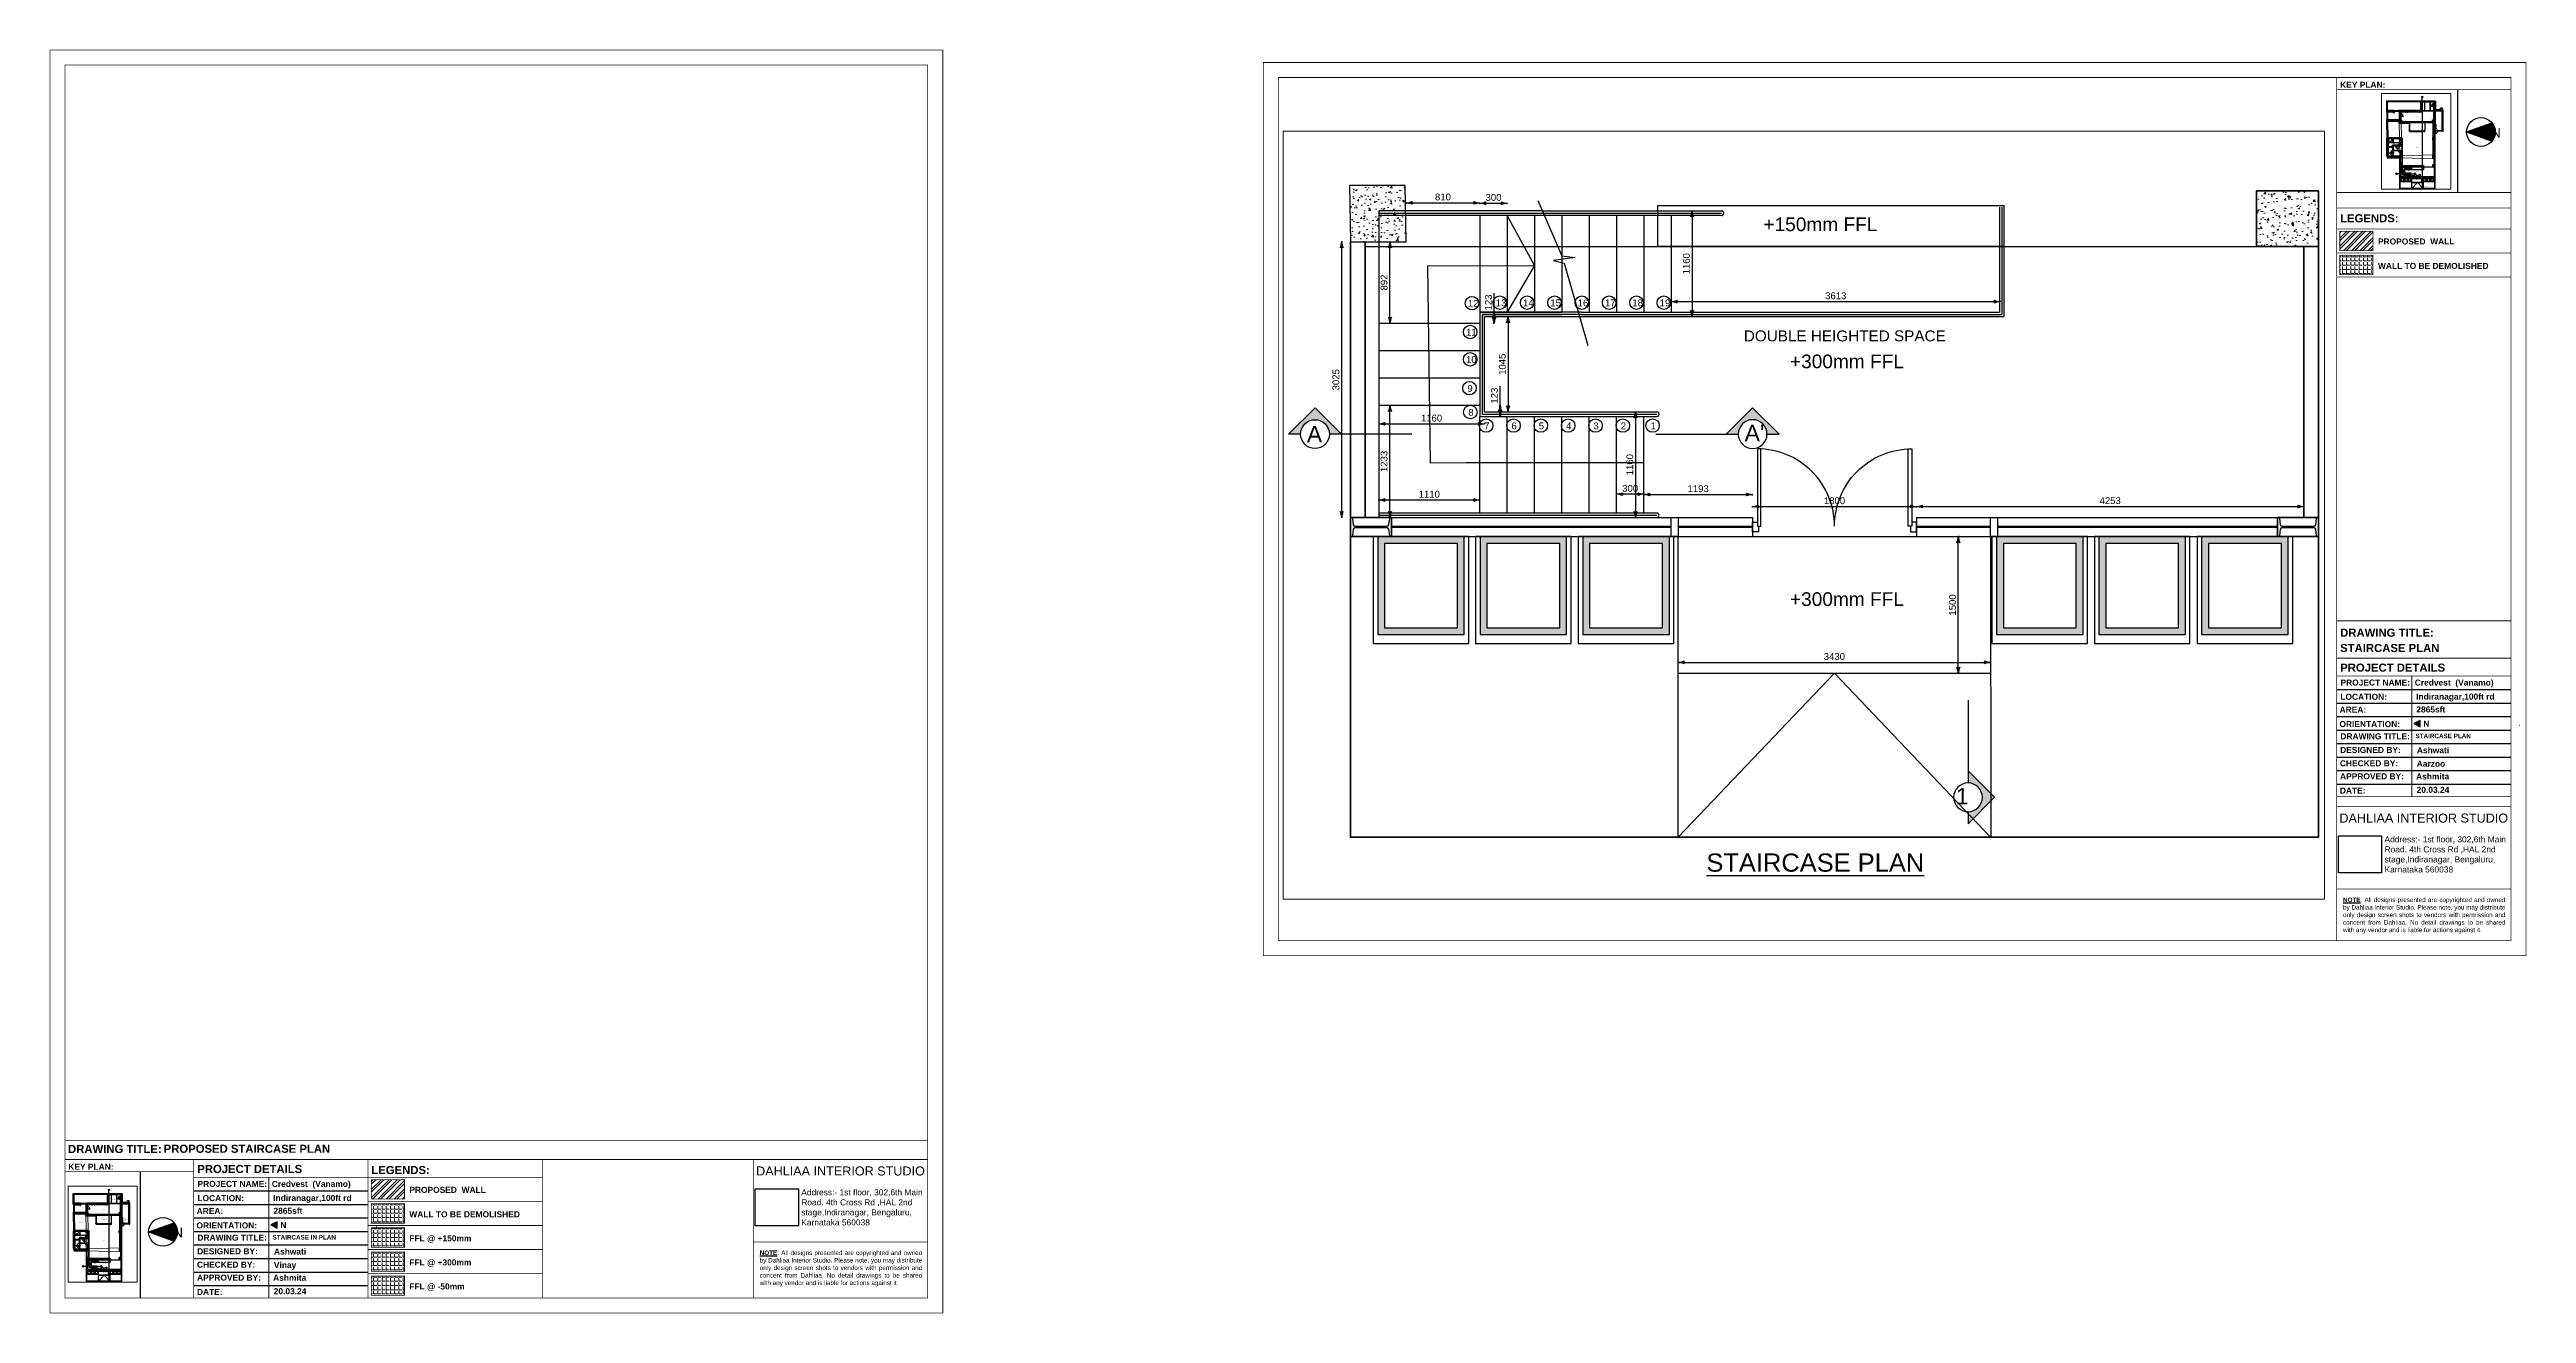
# Paper-space layout 'STAIR ENLARGED PLAN' of a CAD drawing. Header units: millimetres. Extents: x -98 to 726, y 5 to 425.
# The model-space entities are those that its viewports show. They can reach past a viewport. Long polylines and large blocks are cut down to what shows.
import ezdxf

# ---------------------------------------------------------------- set-up
doc = ezdxf.new("R2010")
doc.units = ezdxf.units.MM
for name, pattern in [('ACAD_ISO02W100', [15, 12, -3]), ('ACAD_ISO03W100', [30, 12, -18]), ('CENTER2', [1.125, 0.75, -0.125, 0.125, -0.125]), ('DASHED2', [0.375, 0.25, -0.125]), ('HIDDEN', [9.525, 6.35, -3.175]), ('HIDDEN2', [0.1875, 0.125, -0.0625]), ('HIDDEN4', [0.09375, 0.0625, -0.03125]), ('JIS_02_1.2', [2.5, 1.25, -1.25]), ('WALL', [21, 12, -3, 0, -3, 0, -3])]:
    doc.linetypes.add(name, pattern=pattern)
for name, color, linetype, lineweight in [('A-FURN', 6, 'Continuous', 35), ('DIMENTIONS', 7, 'Continuous', 25), ('HACH', 252, 'Continuous', 13), ('HAT', 9, 'Continuous', 13), ('hidden line', 251, 'JIS_02_1.2', 20), ('LS_DR_Plan Beam', 9, 'HIDDEN', 0), ('LS_DR_Wall', 7, 'Continuous', 35), ('LS_DR_Window', 30, 'Continuous', 5), ('SECTIONS', 10, 'Continuous', 25), ('wall', 5, 'Continuous', 30), ('wall1', 2, 'WALL', 25), ('Walls', 2, 'Continuous', 30)]:
    doc.layers.add(name, color=color, linetype=linetype, lineweight=lineweight)
for name, color, linetype in [('beam', 1, 'DASHED2'), ('COL', 4, 'Continuous'), ('Dimensions', 172, 'Continuous'), ('Door', 23, 'Continuous'), ('FURNITURE', 24, 'Continuous'), ('glass', 151, 'Continuous'), ('POLY', 6, 'Continuous'), ('Template', 252, 'Continuous'), ('TEXT', 2, 'Continuous'), ('Walls & Columns', 7, 'Continuous'), ('washroom walls', 5, 'Continuous')]:
    doc.layers.add(name, color=color, linetype=linetype)
doc.layers.add('Furnitures', color=7, linetype='Continuous', lineweight=25, true_color=0x753b00)
doc.styles.add('2010 G', font='times.ttf')
doc.styles.add('ANNTEXT', font='romans.shx')
doc.styles.add('ARIAL', font='arial.ttf')
doc.styles.get("Standard").update_dxf_attribs({"font": 'arial.ttf'})
doc.dimstyles.new('SC-25', dxfattribs={"dimtxt": 75, "dimasz": 0.4, "dimexe": 1, "dimexo": 100, "dimgap": 25, "dimtad": 1, "dimdec": 0, "dimzin": 0, "dimdsep": 46, "dimtxsty": 'Standard', "dimblk1": 'A1', "dimblk2": 'A1', "dimsah": 1, "dimcen": 0.09, "dimdle": 3, "dimclrd": 1, "dimclre": 1, "dimclrt": 1, "dimadec": 0, "dimazin": 0, "dimtfac": 1, "dimtdec": 0, "dimtofl": 0, "dimtmove": 0, "dimatfit": 2, "dimldrblk": 'A1', "dimfxl": 10, "dimfxlon": 1, "dimtolj": 1, "dimtzin": 0, "dimarcsym": 0})
picture_1 = doc.add_image_def('image1.png', size_in_pixel=(480, 412))
pattern_1 = [(45, (-624962.11, -131860.55), (-134.70384, 134.70384), []), (45, (-624872.31, -131860.55), (-134.70384, 134.70384), [])]
pattern_2 = [(45, (-624752.11, -131860.55), (-134.70384, 134.70384), []), (45, (-624662.31, -131860.55), (-134.70384, 134.70384), [])]
pattern_3 = [(50, (-624962.11, -131860.55), (182.18467, -15.939086), [19.05, -209.55]), (355, (-624962.11, -131860.55), (-35.24342, 191.056845), [15.24, -167.640584]), (100.451445, (-624946.93, -131861.88), (146.941247, 175.117752), [16.19001, -178.090245]), (46.1842, (-624962.11, -131809.75), (271.07904, -42.04233), [28.575, -314.325]), (96.635558, (-624939.52, -131813.25), (237.404134, 247.426125), [24.28502, -267.13561]), (351.18415, (-624962.11, -131809.75), (237.40413, 247.426125), [22.85997, -251.45973]), (21, (-624936.71, -131822.45), (151.61439, -102.265198), [19.05, -209.55]), (326, (-624936.71, -131822.45), (61.80203, 184.187966), [15.24, -167.64]), (71.451445, (-624924.08, -131830.97), (213.41642, 81.92277), [16.19001, -178.089938]), (37.5, (-624962.114, -131860.55), (3.0886033, 84.555039), [0, -165.608, 0, -170.18, 0, -168.275]), (7.5, (-624962.11, -131860.55), (66.8196625, 100.180575), [0, -97.028, 0, -161.798, 0, -64.135]), (327.5, (-625018.756, -131860.55), (135.590595, -5.728744), [0, -63.5, 0, -198.12, 0, -262.89]), (317.5, (-625044.16, -131860.55), (148.129181, 25.426491), [0, -82.55, 0, -131.572, 0, -186.69])]
pattern_4 = [(45, (42379.16, 0), (-134.70384, 134.70384), []), (45, (42468.97, 0), (-134.70384, 134.70384), [])]
pattern_5 = [(45, (-1781.72, -41319.25), (-67.35192, 67.35192), []), (45, (-1736.82, -41319.25), (-67.35192, 67.35192), [])]
pattern_6 = [(50, (-671580.46, -178577.38), (182.18467, -15.939086), [19.05, -209.55]), (355, (-671580.46, -178577.38), (-35.24342, 191.056845), [15.24, -167.640584]), (100.451445, (-671565.28, -178578.71), (146.941247, 175.117752), [16.19001, -178.090245]), (46.1842, (-671580.46, -178526.58), (271.07904, -42.04233), [28.575, -314.325]), (96.635558, (-671557.87, -178530.08), (237.404134, 247.426125), [24.28502, -267.13561]), (351.18415, (-671580.46, -178526.58), (237.40413, 247.426125), [22.85997, -251.45973]), (21, (-671555.06, -178539.28), (151.61439, -102.265198), [19.05, -209.55]), (326, (-671555.06, -178539.28), (61.80203, 184.187966), [15.24, -167.64]), (71.451445, (-671542.43, -178547.8), (213.41642, 81.92277), [16.19001, -178.089938]), (37.5, (-671580.465, -178577.38), (3.0886033, 84.555039), [0, -165.608, 0, -170.18, 0, -168.275]), (7.5, (-671580.46, -178577.38), (66.8196625, 100.180575), [0, -97.028, 0, -161.798, 0, -64.135]), (327.5, (-671637.107, -178577.38), (135.590595, -5.728744), [0, -63.5, 0, -198.12, 0, -262.89]), (317.5, (-671662.51, -178577.38), (148.129181, 25.426491), [0, -82.55, 0, -131.572, 0, -186.69])]
pattern_7 = [(45, (0, 894.51), (-134.70384, 134.70384), []), (45, (89.8, 894.51), (-134.70384, 134.70384), [])]

# ---------------------------------------------------------------- blocks, each defined once
blk = doc.blocks.new('title sheet a3 portrait')
h = blk.add_hatch(color=0)
h.dxf.hatch_style = 1
h.paths.add_polyline_path([(-264.15, 26.98), (-255.71, 23.91, 0.36397), (-255.71, 30.05)])
at = {"layer": 'HACH'}
h = blk.add_hatch(dxfattribs=at)
h.set_pattern_fill('ANSI32', color=5, scale=0.2)
h.set_pattern_definition([(45, (-128.1776, -196.512), (-1.347038, 1.347038), []), (45, (-127.2796, -196.512), (-1.347038, 1.347038), [])])
h.paths.add_polyline_path([(-190.11, 44.34), (-190.11, 37.89), (-179.06, 37.89), (-179.06, 44.34)])
h = blk.add_hatch(dxfattribs=at)
h.set_pattern_fill('ANGLE', color=2, scale=0.2)
h.set_pattern_definition([(0, (-128.1776, -196.512), (0, 1.397), [1.016, -0.381]), (90, (-128.1776, -196.512), (-1.397, 9e-17), [1.016, -0.381])])
h.paths.add_polyline_path([(-190.11, 36.34), (-190.11, 29.89), (-179.06, 29.89), (-179.06, 36.34)])
h = blk.add_hatch(dxfattribs=at)
h.set_pattern_fill('ANGLE', color=252, scale=0.2)
h.set_pattern_definition([(0, (-128.1776, -204.512), (0, 1.397), [1.016, -0.381]), (90, (-128.1776, -204.512), (-1.397, 9e-17), [1.016, -0.381])])
h.paths.add_polyline_path([(-190.11, 28.34), (-190.11, 21.89), (-179.06, 21.89), (-179.06, 28.34)])
h = blk.add_hatch(dxfattribs=at)
h.set_pattern_fill('ANGLE', color=145, scale=0.2)
h.set_pattern_definition([(0, (-128.1776, -212.512), (0, 1.397), [1.016, -0.381]), (90, (-128.1776, -212.512), (-1.397, 9e-17), [1.016, -0.381])])
h.paths.add_polyline_path([(-190.11, 20.34), (-190.11, 13.89), (-179.06, 13.89), (-179.06, 20.34)])
h = blk.add_hatch(dxfattribs=at)
h.set_pattern_fill('ANGLE', color=33, scale=0.2)
h.set_pattern_definition([(0, (-128.1776, -220.512), (0, 1.397), [1.016, -0.381]), (90, (-128.1776, -220.512), (-1.397, 9e-17), [1.016, -0.381])])
h.paths.add_polyline_path([(-190.11, 12.34), (-190.11, 5.89), (-179.06, 5.89), (-179.06, 12.34)])
for p, q in [((-249.14, 40.62), (-191.16, 40.62)), ((-249.14, 36.13), (-191.16, 36.13)), ((-249.14, 31.63), (-191.16, 31.63)), ((-249.12, 27.14), (-191.16, 27.14)), ((-249.12, 22.64), (-191.16, 22.64)), ((-249.12, 18.15), (-191.16, 18.15)), ((-249.12, 13.65), (-191.16, 13.65)), ((-249.09, 9.16), (-191.16, 9.16))]:
    blk.add_line(p, q)
at = {"const_width": 0.25}
for points in [[(-5, 57.28), (-292, 57.28)], [(-5, 51.06), (-292, 51.06)], [(-133.18, 5), (-133.18, 51.06)], [(-292, 46.98), (-249.23, 46.98)], [(-249.14, 45.12), (-191.16, 45.12)], [(-224.17, 45.12), (-224.17, 5)], [(-191.16, 45.12), (-133.18, 45.12)], [(-191.16, 37.12), (-133.18, 37.12)], [(-191.16, 29.12), (-133.18, 29.12)], [(-191.16, 21.12), (-133.18, 21.12)], [(-191.16, 13.12), (-133.18, 13.12)]]:
    blk.add_lwpolyline(points, dxfattribs=at)
for points in [[(-249.14, 51.06), (-191.16, 51.06), (-191.16, 5), (-249.14, 5)], [(-190.11, 44.34), (-179.06, 44.34), (-179.06, 37.89), (-190.11, 37.89)], [(-190.11, 36.34), (-179.06, 36.34), (-179.06, 29.89), (-190.11, 29.89)], [(-190.11, 28.34), (-179.06, 28.34), (-179.06, 21.89), (-190.11, 21.89)], [(-190.11, 20.34), (-179.06, 20.34), (-179.06, 13.89), (-190.11, 13.89)], [(-190.11, 12.34), (-179.06, 12.34), (-179.06, 5.89), (-190.11, 5.89)]]:
    blk.add_lwpolyline(points, close=True, dxfattribs=at)
blk.add_lwpolyline([(-266.92, 5), (-266.92, 46.98)])
at = {"color": 0}
for points in [[(-264.15, 26.98), (-255.71, 30.05)], [(-264.15, 26.98), (-255.71, 23.91)]]:
    blk.add_lwpolyline(points, dxfattribs=at)
blk.add_circle((-259.37, 26.98), 4.78, dxfattribs=at)
at = {"layer": 'Template', "color": 18, "true_color": 0x000000}
blk.add_line((-188.39, 28.75), (-188.28, 28.75), dxfattribs=at)
at = {"color": 0, "insert": (-251.58, 28.34), "char_height": 2.3907, "width": 4.3916, "attachment_point": 3}
blk.add_mtext('\\pxqj;{\\H1.3443x;N} ', dxfattribs=at)
at = {"layer": 'Template', "color": 18, "ltscale": 0.25, "true_color": 0x000000, "attachment_point": 1, "style": 'ARIAL'}
for s, width, heights, insert, char_height in [('{\\f@Arial Unicode MS|b1|i0|c0|p34;DRAWING TITLE: }', 149.4632, [0], (-290.97, 55.91), 2.6939), ('{\\f@Arial Unicode MS|b1|i0|c0|p34;KEY PLAN: }', 149.4632, [0], (-290.87, 49.63), 2), ('{\\f@Arial Unicode MS|b1|i0|c0|p34;\\C256;\\c0;PROJECT DETAILS }', 68.3648, [0], (-247.99, 49.26), 2.6939), ('{\\f@Arial Unicode MS|b1|i0|c0|p34;PROJECT NAME:                 }', 68.3648, [0], (-247.9, 43.95), 2), ('{\\f@Arial Unicode MS|b1|i0|c0|p34;LEGENDS: }', 149.4632, [0], (-190.09, 48.9), 2.6939), ('{\\f@Arial Unicode MS|b1|i0|c0|p34;PROPOSED  WALL             }', 68.3648, [0], (-177.45, 41.97), 2), ('{\\f@Arial Unicode MS|b1|i0|c0|p34;\\C256;\\c0;AREA:}', 68.3648, [0], (-248.19, 34.93), 2), ('{\\f@Arial Unicode MS|b1|i0|c0|p34;\\C256;\\c0;LOCATION:                       }', 68.3648, [1.74], (-247.93, 39.21), 2), ('{\\f@Arial Unicode MS|b1|i0|c0|p34;WALL TO BE DEMOLISHED             }', 68.3648, [0], (-177.45, 33.85), 2), ('{\\f@Arial Unicode MS|b1|i0|c0|p34;\\C256;\\c0;ORIENTATION:}', 68.3648, [0], (-248.25, 30.13), 2), ('{\\f@Arial Unicode MS|b1|i0|c0|p34;\\C256;\\c0;DRAWING TITLE:          }', 68.3648, [0], (-247.93, 26.08), 2), ('{\\f@Arial Unicode MS|b1|i0|c0|p34;FFL @ +150mm          }', 68.3648, [0], (-177.45, 25.85), 2), ('{\\f@Arial Unicode MS|b1|i0|c0|p34;\\C256;\\c0;CHECKED BY:}', 68.3648, [0], (-248.09, 17.1), 2), ('{\\f@Arial Unicode MS|b1|i0|c0|p34;\\C256;\\c0;DESIGNED BY:}', 68.3648, [0], (-248.01, 21.54), 2), ('{\\f@Arial Unicode MS|b1|i0|c0|p34;FFL @ +300mm          }', 68.3648, [0], (-177.45, 17.85), 2), ('{\\f@Arial Unicode MS|b1|i0|c0|p34;APPROVED BY:}', 68.3648, [0], (-248.05, 12.78), 2), ('{\\f@Arial Unicode MS|b1|i0|c0|p34;FFL @ -50mm          }', 68.3648, [0], (-177.45, 9.85), 2), ('{\\f@Arial Unicode MS|b1|i0|c0|p34;\\C256;\\c0;DATE:}', 68.3648, [0], (-248.09, 8.03), 2)]:
    blk.add_mtext_dynamic_manual_height_columns(s, width=width, gutter_width=5.61, heights=heights, dxfattribs=dict(at, insert=insert, char_height=char_height))
at = {"layer": 'Template', "color": 18, "true_color": 0x000000, "attachment_point": 1, "bg_fill": 2}
for s, insert, char_height, width in [('{\\C7;Address:- 1st floor, 302,6th Main Road. 4th Cross Rd ,HAL 2nd stage,Indiranagar, Bengaluru, Karnataka 560038}', (-47.08, 41.14), 2, 40.6812), ('\\pxqj;{\\fArial|b1|i0|c0|p34;\\L\\C7;NOTE\\fArial|b0|i0|c0|p34;\\l: All designs presented are copyrighted and owned by Dahliaa Interior Studio. Please note, you may distribute only design screen shots to vendors with permission and concent from Dahliaa. No detail drawings to be shared with any vendor and is liable for actions against it.}', (-60.89, 20.8), 1.5, 53.8654)]:
    blk.add_mtext(s, dxfattribs=dict(at, insert=insert, char_height=char_height, width=width))
at = {"const_width": 0.25}
for points in [[(0, 0), (0, 420), (-297, 420), (-297, 0)], [(-5, 5), (-5, 415), (-292, 415), (-292, 5)]]:
    blk.add_lwpolyline(points, close=True, dxfattribs=at)
for points in [[(-62.98, 5), (-62.98, 51.06)], [(-62.98, 23.65), (-5, 23.65)]]:
    blk.add_lwpolyline(points, dxfattribs=at)
at = {"layer": 'Template', "color": 18, "true_color": 0x000000}
blk.add_text('DAHLIAA INTERIOR STUDIO ', height=3, dxfattribs=at).set_placement((-62.09, 45.74))
image = blk.add_image(picture_1, insert=(-62.41, 28.99), size_in_units=(14.36, 12.33))
image.dxf.flags = 7
blk = doc.blocks.new('title sheet a3 landscape')
h = blk.add_hatch(color=0)
h.dxf.hatch_style = 1
h.paths.add_polyline_path([(-19.79, 273.89), (-11.35, 270.82, 0.36397), (-11.35, 276.96)])
at = {"layer": 'HACH'}
h = blk.add_hatch(dxfattribs=at)
h.set_pattern_fill('ANSI32', color=5, scale=0.2)
h.paths.add_polyline_path([(-50.89, 240.85), (-61.94, 240.85), (-61.94, 234.4), (-50.89, 234.4)])
h = blk.add_hatch(dxfattribs=at)
h.set_pattern_fill('ANGLE', color=2, scale=0.2)
h.set_pattern_definition([(0, (0, 0), (0, 1.397), [1.016, -0.381]), (90, (0, 0), (-1.397, 9e-17), [1.016, -0.381])])
h.paths.add_polyline_path([(-50.89, 232.85), (-61.94, 232.85), (-61.94, 226.4), (-50.89, 226.4)])
for p, q in [((-62.98, 88.49), (-5, 88.49)), ((-62.98, 83.99), (-5, 83.99)), ((-62.98, 79.5), (-5, 79.5)), ((-62.96, 75), (-5, 75)), ((-62.96, 70.51), (-5, 70.51)), ((-62.96, 66.01), (-5, 66.01)), ((-62.96, 61.52), (-5, 61.52)), ((-62.94, 57.02), (-5, 57.02))]:
    blk.add_line(p, q)
at = {"const_width": 0.25}
for points in [[(0, 297), (-420, 297), (-420, 0), (0, 0)], [(-5, 292), (-415, 292), (-415, 5), (-5, 5)], [(-61.94, 240.85), (-50.89, 240.85), (-50.89, 234.4), (-61.94, 234.4)], [(-61.94, 232.85), (-50.89, 232.85), (-50.89, 226.4), (-61.94, 226.4)], [(-62.98, 98.92), (-5, 98.92), (-5, 52.87), (-62.98, 52.87)]]:
    blk.add_lwpolyline(points, close=True, dxfattribs=at)
for points in [[(-62.98, 287.92), (-5, 287.92)], [(-62.98, 253.77), (-5, 253.77)], [(-62.98, 248.64), (-5, 248.64)], [(-62.98, 241.63), (-5, 241.63)], [(-62.98, 233.63), (-5, 233.63)], [(-62.98, 225.63), (-5, 225.63)], [(-62.98, 111.34), (-5, 111.34)], [(-62.98, 92.98), (-5, 92.98)], [(-38.01, 92.98), (-38.01, 52.87)], [(-62.98, 49.58), (-5, 49.58)]]:
    blk.add_lwpolyline(points, dxfattribs=at)
blk.add_lwpolyline([(-22.75, 253.77), (-22.75, 287.92)])
at = {"color": 0}
for points in [[(-19.79, 273.89), (-11.35, 276.96)], [(-19.79, 273.89), (-11.35, 270.82)]]:
    blk.add_lwpolyline(points, dxfattribs=at)
blk.add_circle((-15.01, 273.89), 4.78, dxfattribs=at)
at = {"layer": 'Template', "color": 18, "true_color": 0x000000}
blk.add_line((-2.23, 76.61), (-2.12, 76.61), dxfattribs=at)
at = {"color": 0, "insert": (-7.22, 275.25), "char_height": 2.3907, "width": 4.3916, "attachment_point": 3}
blk.add_mtext('\\pxqj;{\\H1.3443x;N} ', dxfattribs=at)
at = {"layer": 'Template', "color": 18, "ltscale": 0.25, "true_color": 0x000000, "attachment_point": 1, "style": 'ARIAL'}
for s, width, heights, insert, char_height in [('{\\f@Arial Unicode MS|b1|i0|c0|p34;KEY PLAN: }', 149.4632, [0], (-61.85, 290.58), 2), ('{\\f@Arial Unicode MS|b1|i0|c0|p34;LEGENDS: }', 149.4632, [0], (-61.85, 246.54), 2.6939), ('{\\f@Arial Unicode MS|b1|i0|c0|p34;PROPOSED  WALL             }', 68.3648, [0], (-49.27, 238.48), 2), ('{\\f@Arial Unicode MS|b1|i0|c0|p34;WALL TO BE DEMOLISHED             }', 68.3648, [0], (-49.27, 230.36), 2), ('{\\f@Arial Unicode MS|b1|i0|c0|p34;DRAWING TITLE: }', 149.4632, [0], (-61.85, 108.74), 2.6939), ('{\\f@Arial Unicode MS|b1|i0|c0|p34;\\C256;\\c0;PROJECT DETAILS }', 68.3648, [0], (-61.83, 97.12), 2.6939), ('{\\f@Arial Unicode MS|b1|i0|c0|p34;PROJECT NAME:                 }', 68.3648, [0], (-61.74, 91.82), 2), ('{\\f@Arial Unicode MS|b1|i0|c0|p34;\\C256;\\c0;AREA:}', 68.3648, [0], (-62.03, 82.79), 2), ('{\\f@Arial Unicode MS|b1|i0|c0|p34;\\C256;\\c0;LOCATION:                       }', 68.3648, [1.74], (-61.78, 87.08), 2), ('{\\f@Arial Unicode MS|b1|i0|c0|p34;\\C256;\\c0;ORIENTATION:}', 68.3648, [0], (-62.09, 78), 2), ('{\\f@Arial Unicode MS|b1|i0|c0|p34;\\C256;\\c0;DESIGNED BY:}', 68.3648, [0], (-61.85, 69.41), 2), ('{\\f@Arial Unicode MS|b1|i0|c0|p34;\\C256;\\c0;DRAWING TITLE:          }', 68.3648, [0], (-61.77, 73.95), 2), ('{\\f@Arial Unicode MS|b1|i0|c0|p34;APPROVED BY:}', 68.3648, [0], (-61.89, 60.64), 2), ('{\\f@Arial Unicode MS|b1|i0|c0|p34;\\C256;\\c0;CHECKED BY:}', 68.3648, [0], (-61.94, 64.97), 2), ('{\\f@Arial Unicode MS|b1|i0|c0|p34;\\C256;\\c0;DATE:}', 68.3648, [0], (-61.94, 55.9), 2)]:
    blk.add_mtext_dynamic_manual_height_columns(s, width=width, gutter_width=5.61, heights=heights, dxfattribs=dict(at, insert=insert, char_height=char_height))
at = {"layer": 'Template', "color": 18, "true_color": 0x000000, "attachment_point": 1, "bg_fill": 2}
for s, insert, char_height, width in [('{\\C7;Address:- 1st floor, 302,6th Main Road. 4th Cross Rd ,HAL 2nd stage,Indiranagar, Bengaluru, Karnataka 560038}', (-47.08, 39.67), 2, 40.6812), ('\\pxqj;{\\fArial|b1|i0|c0|p34;\\L\\C7;NOTE\\fArial|b0|i0|c0|p34;\\l: All designs presented are copyrighted and owned by Dahliaa Interior Studio. Please note, you may distribute only design screen shots to vendors with permission and concent from Dahliaa. No detail drawings to be shared with any vendor and is liable for actions against it.}', (-60.89, 19.32), 1.5, 53.8654)]:
    blk.add_mtext(s, dxfattribs=dict(at, insert=insert, char_height=char_height, width=width))
at = {"const_width": 0.25}
for points in [[(-62.98, 292), (-62.98, 5)], [(-62.98, 22.18), (-5, 22.18)]]:
    blk.add_lwpolyline(points, dxfattribs=at)
at = {"layer": 'Template', "color": 18, "true_color": 0x000000}
blk.add_text('DAHLIAA INTERIOR STUDIO ', height=3, dxfattribs=at).set_placement((-62.09, 44.26))
image = blk.add_image(picture_1, insert=(-62.41, 27.51), size_in_units=(14.36, 12.33))
image.dxf.flags = 7
blk = doc.blocks.new('A$C6CE142D2')
at = {"layer": 'Furnitures'}
for points in [[(594, 100), (520, 100), (520, 620), (560, 620), (560, 0), (594, 0)], [(6, 0), (40, 0), (40, 100), (6, 100)], [(6, 0), (6, 100)], [(594, 0), (594, 100)]]:
    blk.add_lwpolyline(points, dxfattribs=at)
for points in [[(0, 10), (6, 10), (6, 90), (0, 90)], [(594, 10), (600, 10), (600, 90), (594, 90)]]:
    blk.add_lwpolyline(points, close=True, dxfattribs=at)
at = {"layer": 'Furnitures', "linetype": 'HIDDEN4'}
blk.add_arc((563, 99), 523, 94.7184, 179.8628, dxfattribs=at)
blk = doc.blocks.new('A$C3B28073B')
at = {"layer": 'Furnitures', "linetype": 'HIDDEN2', "ltscale": 500}
for p, q in [((857, 461), (41, 461)), ((857, 361), (41, 361))]:
    blk.add_line(p, q, dxfattribs=at)
at = {"layer": 'Furnitures'}
for points in [[(151, 817), (857, 409), (833, 367), (127, 776)], [(0, 371), (6, 371), (6, 451), (0, 451)], [(41, 461), (41, 361), (6, 361), (6, 461)], [(892, 461), (892, 361), (857, 361), (857, 461)], [(892, 371), (898, 371), (898, 451), (892, 451)]]:
    blk.add_lwpolyline(points, close=True, dxfattribs=at)
at = {"layer": 'Furnitures', "linetype": 'HIDDEN4'}
blk.add_lwpolyline([(151, 0), (857, 409), (833, 450), (127, 41)], close=True, dxfattribs=at)
blk.add_arc((869, 409), 828, 153.6523, 206.3477, dxfattribs=at)
blk = doc.blocks.new('D900')
for points in [[(0, 840), (0, 900), (100, 900), (100, 850), (60, 850), (60, 840)], [(0, 60), (0, 0), (100, 0), (100, 50), (60, 50), (60, 60)]]:
    blk.add_lwpolyline(points, close=True)
blk.add_lwpolyline([(60, 850, -0.414214), (860, 50), (60, 50), (60, 85), (859, 85)], format="xyb")
blk = doc.blocks.new('toilet layout')
at = {"layer": 'HACH'}
h = blk.add_hatch(dxfattribs=at)
h.set_pattern_fill('ANSI32', color=5, scale=10)
h.set_pattern_definition(pattern_5)
h.paths.add_polyline_path([(226356, 30709), (226356, 30718), (225899, 30719), (225899, 30576), (226358, 30576)])
h.paths.add_polyline_path([(225899, 30719), (225101, 30721), (225101, 30576), (225899, 30576)])
h.paths.add_polyline_path([(225101, 30721), (222993, 30726), (222995, 30576), (225101, 30576)])
h = blk.add_hatch(dxfattribs=at)
h.set_pattern_fill('ANSI32', color=5, scale=10)
h.set_pattern_definition(pattern_5)
h.paths.add_polyline_path([(224567, 30576), (224467, 30576), (224467, 29528), (224567, 29528)])
h.paths.add_polyline_path([(223717, 29626), (222839, 29626), (222841, 29528), (223717, 29528)])
h.paths.add_polyline_path([(222863, 27928), (224230, 27928), (224230, 27828), (222863, 27828)])
h.paths.add_polyline_path([(222892, 26203), (224330, 26203), (224330, 26103), (222892, 26103)])
edge = h.paths.add_edge_path()
edge.add_line((224230, 25403), (224230, 24778))
edge.add_line((224230, 24778), (224330, 24778))
edge.add_line((224330, 24778), (224330, 25403))
h = blk.add_hatch(dxfattribs=at)
h.set_pattern_fill('ANSI32', color=5, scale=10)
h.set_pattern_definition(pattern_5)
h.paths.add_polyline_path([(226975, 30106), (226827, 30106), (226857, 27986), (227007, 27986)])
h.paths.add_polyline_path([(226905, 26986), (227047, 26986), (227047, 25254), (226905, 25254)])
h = blk.add_hatch(dxfattribs=at)
h.set_pattern_fill('ANSI32', color=5, scale=10)
h.set_pattern_definition(pattern_5)
h.paths.add_polyline_path([(224230, 26984), (226055, 26981), (226055, 26900), (224230, 26903)])
h.paths.add_polyline_path([(226001, 27428), (225901, 27428), (225901, 26981), (226001, 26981)])
h.paths.add_polyline_path([(225901, 28278), (225901, 28378), (226001, 28378), (226001, 28278)])
edge = h.paths.add_edge_path()
edge.add_line((224330, 26983), (224330, 28478))
edge.add_line((224330, 28478), (224230, 28478))
edge.add_line((224230, 28478), (224230, 26984))
h = blk.add_hatch(dxfattribs=at)
h.set_pattern_fill('ANSI32', color=5, scale=10)
h.set_pattern_definition(pattern_5)
h.paths.add_polyline_path([(224330, 28478), (226001, 28478), (226001, 28378), (224330, 28378)])
at = {"layer": 'washroom walls'}
blk.add_line((224330, 28378), (226056, 28378), dxfattribs=at)
for points in [[(226358, 30576), (226358, 30718), (222993, 30726)], [(222993, 30726), (222995, 30576), (226358, 30576)], [(224330, 26983), (224330, 28478), (224230, 28478), (224230, 26984)], [(224230, 25403), (224230, 24778), (224330, 24778), (224330, 25403)], [(224330, 25403), (224230, 25403)]]:
    blk.add_lwpolyline(points, dxfattribs=at)
for points in [[(224567, 30576), (224467, 30576), (224467, 29528), (224567, 29528)], [(226975, 30106), (226827, 30106), (226857, 27986), (227007, 27986)], [(223717, 29626), (222839, 29626), (222841, 29528), (223717, 29528)], [(224330, 28478), (226001, 28478), (226001, 28378), (224330, 28378)], [(225901, 28278), (225901, 28378), (226001, 28378), (226001, 28278)], [(222863, 27928), (224230, 27928), (224230, 27828), (222863, 27828)], [(226001, 27428), (225901, 27428), (225901, 26981), (226001, 26981)], [(224230, 26984), (226055, 26981), (226055, 26900), (224230, 26903)], [(226905, 26986), (227047, 26986), (227047, 25254), (226905, 25254)], [(222892, 26203), (224330, 26203), (224330, 26103), (222892, 26103)]]:
    blk.add_lwpolyline(points, close=True, dxfattribs=at)
at = {"layer": 'Door'}
for p, xscale, yscale, zscale, rotation in [((224467, 29528), 0.8333333333333185, 0.8333333333333185, 0.8333333333333185, 90), ((226851, 28377), 0.9447939309624585, 0.9447939309624585, 0.9447939309624585, 90.00000000000001), ((226001, 28278), 0.9447939309624585, 0.9447939309624585, 0.9447939309624585, 180), ((226905, 26986), -0.9447939309624585, 0.9447939309624585, 0.9447939309624585, 90), ((224330, 26103), 0.7777777777777796, 0.7777777777777796, 0.7777777777777796, 180)]:
    blk.add_blockref('D900', p, dxfattribs=dict(at, xscale=xscale, yscale=yscale, zscale=zscale, rotation=rotation))
at = {"layer": 'Door', "xscale": -0.7777777777777796, "yscale": 0.7777777777777796, "zscale": 0.7777777777777796}
blk.add_blockref('D900', (224330, 26203), dxfattribs=at)
blk = doc.blocks.new('SECL')
at = {"layer": 'Walls', "linetype": 'Continuous'}
blk.add_hatch(color=252, dxfattribs=at).paths.add_polyline_path([(145, -140), (0, -285), (0, -219, 0.414214), (79, -140, 0.414214), (0, -61), (0, 5)])
at = {"layer": 'beam', "color": 1, "linetype": 'Continuous', "ltscale": 0.5}
blk.add_lwpolyline([(0, -61), (0, 5), (145, -141), (0, -286), (0, -219)], dxfattribs=at)
at = {"layer": 'Walls', "color": 1, "linetype": 'Continuous'}
blk.add_line((0, -672), (0, -219), dxfattribs=at)
blk.add_circle((0, -140), 79, dxfattribs=at)
blk = doc.blocks.new('A1')
at = {"layer": 'wall', "color": 1}
for p, q in [((-138, 0), (-167, 40)), ((-167, -40), (-138, 0))]:
    blk.add_line(p, q, dxfattribs=at)
for centre, start, end in [((53, 586), 247.99998, 264.80355), ((53, -586), 95.19645, 112.00002)]:
    blk.add_arc(centre, 589, start, end, dxfattribs=at)
blk = doc.blocks.new('*D676')
at = {"layer": 'Defpoints', "color": 0, "transparency": 16777216}
for p in [(207841, 77831), (208160, 77831), (208160, 76906)]:
    blk.add_point(p, dxfattribs=at)
at = {"layer": 'Dimensions', "color": 1, "lineweight": -2, "transparency": 16777216}
for p, q in [((207851, 77831), (207840, 77831)), ((207841, 76906), (207841, 77831)), ((207851, 76906), (207840, 76906))]:
    blk.add_line(p, q, dxfattribs=at)
at = {"layer": 'Dimensions', "color": 1, "lineweight": -2, "transparency": 16777216, "xscale": 0.4, "yscale": 0.4, "zscale": 0.4}
for p, rotation in [((207841, 77831), 90), ((207841, 76906), 270)]:
    blk.add_blockref('A1', p, dxfattribs=dict(at, rotation=rotation))
at = {"layer": 'Dimensions', "color": 1, "transparency": 16777216, "insert": (207778, 77368), "char_height": 75, "attachment_point": 5, "rotation": 90}
blk.add_mtext('\\A1;926', dxfattribs=at)
blk = doc.blocks.new('*D677')
at = {"layer": 'Defpoints', "color": 0, "transparency": 16777216}
for p in [(207841, 78781), (207970, 78781), (208160, 77831)]:
    blk.add_point(p, dxfattribs=at)
at = {"layer": 'Dimensions', "color": 1, "lineweight": -2, "transparency": 16777216}
for p, q in [((207851, 78781), (207840, 78781)), ((207841, 77832), (207841, 78781)), ((207851, 77831), (207840, 77831))]:
    blk.add_line(p, q, dxfattribs=at)
at = {"layer": 'Dimensions', "color": 1, "lineweight": -2, "transparency": 16777216, "xscale": 0.4, "yscale": 0.4, "zscale": 0.4}
for p, rotation in [((207841, 78781), 90), ((207841, 77831), 270)]:
    blk.add_blockref('A1', p, dxfattribs=dict(at, rotation=rotation))
at = {"layer": 'Dimensions', "color": 1, "transparency": 16777216, "insert": (207778, 78306), "char_height": 75, "attachment_point": 5, "rotation": 90}
blk.add_mtext('\\A1;950', dxfattribs=at)
blk = doc.blocks.new('*D678')
at = {"layer": 'Defpoints', "color": 0, "transparency": 16777216}
for p in [(207841, 79531), (207970, 79531), (207970, 78781)]:
    blk.add_point(p, dxfattribs=at)
at = {"layer": 'Dimensions', "color": 1, "lineweight": -2, "transparency": 16777216}
for p, q in [((207851, 79531), (207840, 79531)), ((207841, 78782), (207841, 79531)), ((207851, 78781), (207840, 78781))]:
    blk.add_line(p, q, dxfattribs=at)
at = {"layer": 'Dimensions', "color": 1, "lineweight": -2, "transparency": 16777216, "xscale": 0.4, "yscale": 0.4, "zscale": 0.4}
for p, rotation in [((207841, 79531), 90), ((207841, 78781), 270)]:
    blk.add_blockref('A1', p, dxfattribs=dict(at, rotation=rotation))
at = {"layer": 'Dimensions', "color": 1, "transparency": 16777216, "insert": (207778, 79156), "char_height": 75, "attachment_point": 5, "rotation": 90}
blk.add_mtext('\\A1;750', dxfattribs=at)
blk = doc.blocks.new('*D679')
at = {"layer": 'Defpoints', "color": 0, "transparency": 16777216}
for p in [(207840, 79721), (207970, 79721), (207970, 79531)]:
    blk.add_point(p, dxfattribs=at)
at = {"layer": 'Dimensions', "color": 1, "lineweight": -2, "transparency": 16777216}
for p, q in [((207763, 79649), (207763, 79858)), ((207850, 79721), (207839, 79721)), ((207840, 79532), (207840, 79721)), ((207840, 79626), (207763, 79649)), ((207850, 79531), (207839, 79531))]:
    blk.add_line(p, q, dxfattribs=at)
at = {"layer": 'Dimensions', "color": 1, "lineweight": -2, "transparency": 16777216, "xscale": 0.4, "yscale": 0.4, "zscale": 0.4}
for p, rotation in [((207840, 79721), 90), ((207840, 79531), 270)]:
    blk.add_blockref('A1', p, dxfattribs=dict(at, rotation=rotation))
at = {"layer": 'Dimensions', "color": 1, "transparency": 16777216, "insert": (207700, 79753), "char_height": 75, "attachment_point": 5, "rotation": 90}
blk.add_mtext('\\A1;190', dxfattribs=at)
blk = doc.blocks.new('*D680')
at = {"layer": 'Defpoints', "color": 0, "transparency": 16777216}
for p in [(204479, 71508), (204309, 71416), (204479, 71419)]:
    blk.add_point(p, dxfattribs=at)
at = {"layer": 'Dimensions', "color": 1, "lineweight": -2, "transparency": 16777216}
for p, q in [((204309, 71508), (204309, 71509)), ((204310, 71508), (204479, 71508)), ((204479, 71508), (204479, 71509)), ((204479, 71508), (204688, 71508))]:
    blk.add_line(p, q, dxfattribs=at)
at = {"layer": 'Dimensions', "color": 1, "lineweight": -2, "transparency": 16777216, "xscale": 0.4, "yscale": 0.4, "zscale": 0.4, "rotation": 180}
blk.add_blockref('A1', (204309, 71508), dxfattribs=at)
at = {"layer": 'Dimensions', "color": 1, "lineweight": -2, "transparency": 16777216, "xscale": 0.4, "yscale": 0.4, "zscale": 0.4}
blk.add_blockref('A1', (204479, 71508), dxfattribs=at)
at = {"layer": 'Dimensions', "color": 1, "transparency": 16777216, "insert": (204584, 71572), "char_height": 75, "attachment_point": 5}
blk.add_mtext('\\A1;170', dxfattribs=at)
blk = doc.blocks.new('*D681')
at = {"layer": 'Defpoints', "color": 0, "transparency": 16777216}
for p in [(207844, 71508), (204479, 71419), (207844, 71407)]:
    blk.add_point(p, dxfattribs=at)
at = {"layer": 'Dimensions', "color": 1, "lineweight": -2, "transparency": 16777216}
for p, q in [((204479, 71508), (204479, 71509)), ((204480, 71508), (207843, 71508)), ((207844, 71507), (207844, 71509))]:
    blk.add_line(p, q, dxfattribs=at)
at = {"layer": 'Dimensions', "color": 1, "lineweight": -2, "transparency": 16777216, "xscale": 0.4, "yscale": 0.4, "zscale": 0.4, "rotation": 180}
blk.add_blockref('A1', (204479, 71508), dxfattribs=at)
at = {"layer": 'Dimensions', "color": 1, "lineweight": -2, "transparency": 16777216, "xscale": 0.4, "yscale": 0.4, "zscale": 0.4}
blk.add_blockref('A1', (207844, 71508), dxfattribs=at)
at = {"layer": 'Dimensions', "color": 1, "transparency": 16777216, "insert": (206162, 71572), "char_height": 75, "attachment_point": 5}
blk.add_mtext('\\A1;3365', dxfattribs=at)
blk = doc.blocks.new('*D682')
at = {"layer": 'Defpoints', "color": 0, "transparency": 16777216}
for p in [(208452, 71508), (207844, 71407), (208452, 71407)]:
    blk.add_point(p, dxfattribs=at)
at = {"layer": 'Dimensions', "color": 1, "lineweight": -2, "transparency": 16777216}
for p, q in [((207844, 71507), (207844, 71509)), ((207844, 71508), (208451, 71508)), ((208452, 71507), (208452, 71509))]:
    blk.add_line(p, q, dxfattribs=at)
at = {"layer": 'Dimensions', "color": 1, "lineweight": -2, "transparency": 16777216, "xscale": 0.4, "yscale": 0.4, "zscale": 0.4, "rotation": 180}
blk.add_blockref('A1', (207844, 71508), dxfattribs=at)
at = {"layer": 'Dimensions', "color": 1, "lineweight": -2, "transparency": 16777216, "xscale": 0.4, "yscale": 0.4, "zscale": 0.4}
blk.add_blockref('A1', (208452, 71508), dxfattribs=at)
at = {"layer": 'Dimensions', "color": 1, "transparency": 16777216, "insert": (208148, 71572), "char_height": 75, "attachment_point": 5}
blk.add_mtext('\\A1;608', dxfattribs=at)
blk = doc.blocks.new('*D683')
at = {"layer": 'Defpoints', "color": 0, "transparency": 16777216}
for p in [(208452, 71407), (208492, 68677), (208701, 68677)]:
    blk.add_point(p, dxfattribs=at)
at = {"layer": 'Dimensions', "color": 1, "lineweight": -2, "transparency": 16777216}
for p, q in [((208691, 71407), (208702, 71407)), ((208701, 71406), (208701, 68677)), ((208691, 68677), (208702, 68677))]:
    blk.add_line(p, q, dxfattribs=at)
at = {"layer": 'Dimensions', "color": 1, "lineweight": -2, "transparency": 16777216, "xscale": 0.4, "yscale": 0.4, "zscale": 0.4}
for p, rotation in [((208701, 71407), 90), ((208701, 68677), 270)]:
    blk.add_blockref('A1', p, dxfattribs=dict(at, rotation=rotation))
at = {"layer": 'Dimensions', "color": 1, "transparency": 16777216, "insert": (208638, 70042), "char_height": 75, "attachment_point": 5, "rotation": 90}
blk.add_mtext('\\A1;2730', dxfattribs=at)
blk = doc.blocks.new('*D684')
at = {"layer": 'Defpoints', "color": 0, "transparency": 16777216}
for p in [(208492, 68677), (208533, 67677), (208701, 67677)]:
    blk.add_point(p, dxfattribs=at)
at = {"layer": 'Dimensions', "color": 1, "lineweight": -2, "transparency": 16777216}
for p, q in [((208691, 68677), (208702, 68677)), ((208701, 68676), (208701, 67677)), ((208691, 67677), (208702, 67677))]:
    blk.add_line(p, q, dxfattribs=at)
at = {"layer": 'Dimensions', "color": 1, "lineweight": -2, "transparency": 16777216, "xscale": 0.4, "yscale": 0.4, "zscale": 0.4}
for p, rotation in [((208701, 68677), 90), ((208701, 67677), 270)]:
    blk.add_blockref('A1', p, dxfattribs=dict(at, rotation=rotation))
at = {"layer": 'Dimensions', "color": 1, "transparency": 16777216, "insert": (208638, 68177), "char_height": 75, "attachment_point": 5, "rotation": 90}
blk.add_mtext('\\A1;1000', dxfattribs=at)
blk = doc.blocks.new('*D685')
at = {"layer": 'Defpoints', "color": 0, "transparency": 16777216}
for p in [(208533, 67677), (208542, 65335), (208701, 65335)]:
    blk.add_point(p, dxfattribs=at)
at = {"layer": 'Dimensions', "color": 1, "lineweight": -2, "transparency": 16777216}
for p, q in [((208691, 67677), (208702, 67677)), ((208701, 67676), (208701, 65335)), ((208691, 65335), (208702, 65335))]:
    blk.add_line(p, q, dxfattribs=at)
at = {"layer": 'Dimensions', "color": 1, "lineweight": -2, "transparency": 16777216, "xscale": 0.4, "yscale": 0.4, "zscale": 0.4}
for p, rotation in [((208701, 67677), 90), ((208701, 65335), 270)]:
    blk.add_blockref('A1', p, dxfattribs=dict(at, rotation=rotation))
at = {"layer": 'Dimensions', "color": 1, "transparency": 16777216, "insert": (208638, 66506), "char_height": 75, "attachment_point": 5, "rotation": 90}
blk.add_mtext('\\A1;2342', dxfattribs=at)
blk = doc.blocks.new('*D686')
at = {"layer": 'Defpoints', "color": 0, "transparency": 16777216}
for p in [(207923, 66032), (207923, 65945), (208392, 65945)]:
    blk.add_point(p, dxfattribs=at)
at = {"layer": 'Dimensions', "color": 1, "lineweight": -2, "transparency": 16777216}
for p, q in [((207923, 66032), (207923, 66033)), ((208391, 66032), (207923, 66032)), ((208392, 66032), (208392, 66033))]:
    blk.add_line(p, q, dxfattribs=at)
at = {"layer": 'Dimensions', "color": 1, "lineweight": -2, "transparency": 16777216, "xscale": 0.4, "yscale": 0.4, "zscale": 0.4, "rotation": 180}
blk.add_blockref('A1', (207923, 66032), dxfattribs=at)
at = {"layer": 'Dimensions', "color": 1, "lineweight": -2, "transparency": 16777216, "xscale": 0.4, "yscale": 0.4, "zscale": 0.4}
blk.add_blockref('A1', (208392, 66032), dxfattribs=at)
at = {"layer": 'Dimensions', "color": 1, "transparency": 16777216, "insert": (208157, 66095), "char_height": 75, "attachment_point": 5}
blk.add_mtext('\\A1;469', dxfattribs=at)
blk = doc.blocks.new('*D687')
at = {"layer": 'Defpoints', "color": 0, "transparency": 16777216}
for p in [(205816, 65571), (205816, 65475), (207922, 65475)]:
    blk.add_point(p, dxfattribs=at)
at = {"layer": 'Dimensions', "color": 1, "lineweight": -2, "transparency": 16777216}
for p, q in [((205816, 65571), (205816, 65572)), ((207921, 65571), (205816, 65571)), ((207922, 65571), (207922, 65572))]:
    blk.add_line(p, q, dxfattribs=at)
at = {"layer": 'Dimensions', "color": 1, "lineweight": -2, "transparency": 16777216, "xscale": 0.4, "yscale": 0.4, "zscale": 0.4, "rotation": 180}
blk.add_blockref('A1', (205816, 65571), dxfattribs=at)
at = {"layer": 'Dimensions', "color": 1, "lineweight": -2, "transparency": 16777216, "xscale": 0.4, "yscale": 0.4, "zscale": 0.4}
blk.add_blockref('A1', (207922, 65571), dxfattribs=at)
at = {"layer": 'Dimensions', "color": 1, "transparency": 16777216, "insert": (206869, 65635), "char_height": 75, "attachment_point": 5}
blk.add_mtext('\\A1;2106', dxfattribs=at)
blk = doc.blocks.new('*D688')
at = {"layer": 'Defpoints', "color": 0, "transparency": 16777216}
for p in [(205716, 65572), (205716, 65475), (205816, 65475)]:
    blk.add_point(p, dxfattribs=at)
at = {"layer": 'Dimensions', "color": 1, "lineweight": -2, "transparency": 16777216}
for p, q in [((205716, 65572), (205507, 65572)), ((205716, 65572), (205716, 65573)), ((205816, 65572), (205716, 65572)), ((205816, 65572), (205816, 65573))]:
    blk.add_line(p, q, dxfattribs=at)
at = {"layer": 'Dimensions', "color": 1, "lineweight": -2, "transparency": 16777216, "xscale": 0.4, "yscale": 0.4, "zscale": 0.4, "rotation": 180}
blk.add_blockref('A1', (205716, 65572), dxfattribs=at)
at = {"layer": 'Dimensions', "color": 1, "lineweight": -2, "transparency": 16777216, "xscale": 0.4, "yscale": 0.4, "zscale": 0.4}
blk.add_blockref('A1', (205816, 65572), dxfattribs=at)
at = {"layer": 'Dimensions', "color": 1, "transparency": 16777216, "insert": (205611, 65636), "char_height": 75, "attachment_point": 5}
blk.add_mtext('\\A1;100', dxfattribs=at)
blk = doc.blocks.new('*D689')
at = {"layer": 'Defpoints', "color": 0, "transparency": 16777216}
for p in [(204568, 65572), (204568, 65475), (205716, 65475)]:
    blk.add_point(p, dxfattribs=at)
at = {"layer": 'Dimensions', "color": 1, "lineweight": -2, "transparency": 16777216}
for p, q in [((204568, 65572), (204568, 65573)), ((205716, 65572), (204568, 65572)), ((205716, 65572), (205716, 65573))]:
    blk.add_line(p, q, dxfattribs=at)
at = {"layer": 'Dimensions', "color": 1, "lineweight": -2, "transparency": 16777216, "xscale": 0.4, "yscale": 0.4, "zscale": 0.4, "rotation": 180}
blk.add_blockref('A1', (204568, 65572), dxfattribs=at)
at = {"layer": 'Dimensions', "color": 1, "lineweight": -2, "transparency": 16777216, "xscale": 0.4, "yscale": 0.4, "zscale": 0.4}
blk.add_blockref('A1', (205716, 65572), dxfattribs=at)
at = {"layer": 'Dimensions', "color": 1, "transparency": 16777216, "insert": (205142, 65636), "char_height": 75, "attachment_point": 5}
blk.add_mtext('\\A1;1148', dxfattribs=at)
blk = doc.blocks.new('*D690')
at = {"layer": 'Defpoints', "color": 0, "transparency": 16777216}
for p in [(205816, 66094), (205974, 66094), (205816, 65475)]:
    blk.add_point(p, dxfattribs=at)
at = {"layer": 'Dimensions', "color": 1, "lineweight": -2, "transparency": 16777216}
for p, q in [((205964, 66094), (205975, 66094)), ((205974, 65476), (205974, 66093)), ((205964, 65475), (205975, 65475))]:
    blk.add_line(p, q, dxfattribs=at)
at = {"layer": 'Dimensions', "color": 1, "lineweight": -2, "transparency": 16777216, "xscale": 0.4, "yscale": 0.4, "zscale": 0.4}
for p, rotation in [((205974, 66094), 90), ((205974, 65475), 270)]:
    blk.add_blockref('A1', p, dxfattribs=dict(at, rotation=rotation))
at = {"layer": 'Dimensions', "color": 1, "transparency": 16777216, "insert": (205910, 65784), "char_height": 75, "attachment_point": 5, "rotation": 90}
blk.add_mtext('\\A1;618', dxfattribs=at)
blk = doc.blocks.new('*D691')
at = {"layer": 'Defpoints', "color": 0, "transparency": 16777216}
for p in [(205816, 66794), (205974, 66794), (205816, 66094)]:
    blk.add_point(p, dxfattribs=at)
at = {"layer": 'Dimensions', "color": 1, "lineweight": -2, "transparency": 16777216}
for p, q in [((205964, 66794), (205975, 66794)), ((205974, 66094), (205974, 66793)), ((205964, 66094), (205975, 66094))]:
    blk.add_line(p, q, dxfattribs=at)
at = {"layer": 'Dimensions', "color": 1, "lineweight": -2, "transparency": 16777216, "xscale": 0.4, "yscale": 0.4, "zscale": 0.4}
for p, rotation in [((205974, 66794), 90), ((205974, 66094), 270)]:
    blk.add_blockref('A1', p, dxfattribs=dict(at, rotation=rotation))
at = {"layer": 'Dimensions', "color": 1, "transparency": 16777216, "insert": (205910, 66444), "char_height": 75, "attachment_point": 5, "rotation": 90}
blk.add_mtext('\\A1;700', dxfattribs=at)
blk = doc.blocks.new('*D692')
at = {"layer": 'Defpoints', "color": 0, "transparency": 16777216}
for p in [(205816, 66894), (205974, 66894), (205816, 66794)]:
    blk.add_point(p, dxfattribs=at)
at = {"layer": 'Dimensions', "color": 1, "lineweight": -2, "transparency": 16777216}
for p, q in [((205964, 66894), (205975, 66894)), ((205974, 66794), (205974, 66893)), ((205974, 66844), (206127, 66890)), ((206127, 66890), (206127, 67098)), ((205964, 66794), (205975, 66794))]:
    blk.add_line(p, q, dxfattribs=at)
at = {"layer": 'Dimensions', "color": 1, "lineweight": -2, "transparency": 16777216, "xscale": 0.4, "yscale": 0.4, "zscale": 0.4}
for p, rotation in [((205974, 66894), 90), ((205974, 66794), 270)]:
    blk.add_blockref('A1', p, dxfattribs=dict(at, rotation=rotation))
at = {"layer": 'Dimensions', "color": 1, "transparency": 16777216, "insert": (206064, 66994), "char_height": 75, "attachment_point": 5, "rotation": 90}
blk.add_mtext('\\A1;100', dxfattribs=at)
blk = doc.blocks.new('*D693')
at = {"layer": 'Defpoints', "color": 0, "transparency": 16777216}
for p in [(205816, 67593), (205974, 67593), (205816, 66894)]:
    blk.add_point(p, dxfattribs=at)
at = {"layer": 'Dimensions', "color": 1, "lineweight": -2, "transparency": 16777216}
for p, q in [((205964, 67593), (205975, 67593)), ((205974, 66894), (205974, 67593)), ((205964, 66894), (205975, 66894))]:
    blk.add_line(p, q, dxfattribs=at)
at = {"layer": 'Dimensions', "color": 1, "lineweight": -2, "transparency": 16777216, "xscale": 0.4, "yscale": 0.4, "zscale": 0.4}
for p, rotation in [((205974, 67593), 90), ((205974, 66894), 270)]:
    blk.add_blockref('A1', p, dxfattribs=dict(at, rotation=rotation))
at = {"layer": 'Dimensions', "color": 1, "transparency": 16777216, "insert": (205910, 67243), "char_height": 75, "attachment_point": 5, "rotation": 90}
blk.add_mtext('\\A1;700', dxfattribs=at)
blk = doc.blocks.new('*D694')
at = {"layer": 'Defpoints', "color": 0, "transparency": 16777216}
for p in [(204561, 65925), (204670, 65925), (204568, 65475)]:
    blk.add_point(p, dxfattribs=at)
at = {"layer": 'Dimensions', "color": 1, "lineweight": -2, "transparency": 16777216}
for p, q in [((204661, 65925), (204671, 65925)), ((204670, 65476), (204670, 65925)), ((204668, 65475), (204671, 65475))]:
    blk.add_line(p, q, dxfattribs=at)
at = {"layer": 'Dimensions', "color": 1, "lineweight": -2, "transparency": 16777216, "xscale": 0.4, "yscale": 0.4, "zscale": 0.4}
for p, rotation in [((204670, 65925), 90), ((204670, 65475), 270)]:
    blk.add_blockref('A1', p, dxfattribs=dict(at, rotation=rotation))
at = {"layer": 'Dimensions', "color": 1, "transparency": 16777216, "insert": (204607, 65700), "char_height": 75, "attachment_point": 5, "rotation": 90}
blk.add_mtext('\\A1;450', dxfattribs=at)
blk = doc.blocks.new('*D695')
at = {"layer": 'Defpoints', "color": 0, "transparency": 16777216}
for p in [(204391, 65979), (204391, 65925), (204561, 65925)]:
    blk.add_point(p, dxfattribs=at)
at = {"layer": 'Dimensions', "color": 1, "lineweight": -2, "transparency": 16777216}
for p, q in [((204391, 65979), (204182, 65979)), ((204391, 65979), (204391, 65980)), ((204560, 65979), (204391, 65979)), ((204561, 65979), (204561, 65980))]:
    blk.add_line(p, q, dxfattribs=at)
at = {"layer": 'Dimensions', "color": 1, "lineweight": -2, "transparency": 16777216, "xscale": 0.4, "yscale": 0.4, "zscale": 0.4, "rotation": 180}
blk.add_blockref('A1', (204391, 65979), dxfattribs=at)
at = {"layer": 'Dimensions', "color": 1, "lineweight": -2, "transparency": 16777216, "xscale": 0.4, "yscale": 0.4, "zscale": 0.4}
blk.add_blockref('A1', (204561, 65979), dxfattribs=at)
at = {"layer": 'Dimensions', "color": 1, "transparency": 16777216, "insert": (204286, 66042), "char_height": 75, "attachment_point": 5}
blk.add_mtext('\\A1;170', dxfattribs=at)
blk = doc.blocks.new('*D696')
at = {"layer": 'Defpoints', "color": 0, "transparency": 16777216}
for p in [(204081, 66794), (204391, 66794), (204391, 65925)]:
    blk.add_point(p, dxfattribs=at)
at = {"layer": 'Dimensions', "color": 1, "lineweight": -2, "transparency": 16777216}
for p, q in [((204091, 66794), (204080, 66794)), ((204081, 65926), (204081, 66793)), ((204091, 65925), (204080, 65925))]:
    blk.add_line(p, q, dxfattribs=at)
at = {"layer": 'Dimensions', "color": 1, "lineweight": -2, "transparency": 16777216, "xscale": 0.4, "yscale": 0.4, "zscale": 0.4}
for p, rotation in [((204081, 66794), 90), ((204081, 65925), 270)]:
    blk.add_blockref('A1', p, dxfattribs=dict(at, rotation=rotation))
at = {"layer": 'Dimensions', "color": 1, "transparency": 16777216, "insert": (204018, 66359), "char_height": 75, "attachment_point": 5, "rotation": 90}
blk.add_mtext('\\A1;868', dxfattribs=at)
blk = doc.blocks.new('*D697')
at = {"layer": 'Defpoints', "color": 0, "transparency": 16777216}
for p in [(204081, 66894), (204378, 66894), (204391, 66794)]:
    blk.add_point(p, dxfattribs=at)
at = {"layer": 'Dimensions', "color": 1, "lineweight": -2, "transparency": 16777216}
for p, q in [((204005, 66867), (204005, 67075)), ((204091, 66894), (204080, 66894)), ((204081, 66794), (204081, 66893)), ((204081, 66844), (204005, 66867)), ((204091, 66794), (204080, 66794))]:
    blk.add_line(p, q, dxfattribs=at)
at = {"layer": 'Dimensions', "color": 1, "lineweight": -2, "transparency": 16777216, "xscale": 0.4, "yscale": 0.4, "zscale": 0.4}
for p, rotation in [((204081, 66894), 90), ((204081, 66794), 270)]:
    blk.add_blockref('A1', p, dxfattribs=dict(at, rotation=rotation))
at = {"layer": 'Dimensions', "color": 1, "transparency": 16777216, "insert": (203941, 66971), "char_height": 75, "attachment_point": 5, "rotation": 90}
blk.add_mtext('\\A1;100', dxfattribs=at)
blk = doc.blocks.new('*D698')
at = {"layer": 'Defpoints', "color": 0, "transparency": 16777216}
for p in [(204081, 68519), (204352, 68519), (204378, 66894)]:
    blk.add_point(p, dxfattribs=at)
at = {"layer": 'Dimensions', "color": 1, "lineweight": -2, "transparency": 16777216}
for p, q in [((204091, 68519), (204080, 68519)), ((204081, 66894), (204081, 68518)), ((204091, 66894), (204080, 66894))]:
    blk.add_line(p, q, dxfattribs=at)
at = {"layer": 'Dimensions', "color": 1, "lineweight": -2, "transparency": 16777216, "xscale": 0.4, "yscale": 0.4, "zscale": 0.4}
for p, rotation in [((204081, 68519), 90), ((204081, 66894), 270)]:
    blk.add_blockref('A1', p, dxfattribs=dict(at, rotation=rotation))
at = {"layer": 'Dimensions', "color": 1, "transparency": 16777216, "insert": (204018, 67706), "char_height": 75, "attachment_point": 5, "rotation": 90}
blk.add_mtext('\\A1;1625', dxfattribs=at)
blk = doc.blocks.new('*D699')
at = {"layer": 'Defpoints', "color": 0, "transparency": 16777216}
for p in [(204081, 68619), (204351, 68619), (204352, 68519)]:
    blk.add_point(p, dxfattribs=at)
at = {"layer": 'Dimensions', "color": 1, "lineweight": -2, "transparency": 16777216}
for p, q in [((204005, 68592), (204005, 68800)), ((204081, 68569), (204005, 68592)), ((204091, 68619), (204080, 68619)), ((204091, 68519), (204080, 68519)), ((204081, 68519), (204081, 68618))]:
    blk.add_line(p, q, dxfattribs=at)
at = {"layer": 'Dimensions', "color": 1, "lineweight": -2, "transparency": 16777216, "xscale": 0.4, "yscale": 0.4, "zscale": 0.4}
for p, rotation in [((204081, 68619), 90), ((204081, 68519), 270)]:
    blk.add_blockref('A1', p, dxfattribs=dict(at, rotation=rotation))
at = {"layer": 'Dimensions', "color": 1, "transparency": 16777216, "insert": (203941, 68696), "char_height": 75, "attachment_point": 5, "rotation": 90}
blk.add_mtext('\\A1;100', dxfattribs=at)
blk = doc.blocks.new('*D700')
at = {"layer": 'Defpoints', "color": 0, "transparency": 16777216}
for p in [(204081, 70219), (204327, 70219), (204351, 68619)]:
    blk.add_point(p, dxfattribs=at)
at = {"layer": 'Dimensions', "color": 1, "lineweight": -2, "transparency": 16777216}
for p, q in [((204091, 70219), (204080, 70219)), ((204081, 68619), (204081, 70218)), ((204091, 68619), (204080, 68619))]:
    blk.add_line(p, q, dxfattribs=at)
at = {"layer": 'Dimensions', "color": 1, "lineweight": -2, "transparency": 16777216, "xscale": 0.4, "yscale": 0.4, "zscale": 0.4}
for p, rotation in [((204081, 70219), 90), ((204081, 68619), 270)]:
    blk.add_blockref('A1', p, dxfattribs=dict(at, rotation=rotation))
at = {"layer": 'Dimensions', "color": 1, "transparency": 16777216, "insert": (204018, 69419), "char_height": 75, "attachment_point": 5, "rotation": 90}
blk.add_mtext('\\A1;1600', dxfattribs=at)
blk = doc.blocks.new('*D701')
at = {"layer": 'Defpoints', "color": 0, "transparency": 16777216}
for p in [(204081, 70316), (204326, 70316), (204327, 70219)]:
    blk.add_point(p, dxfattribs=at)
at = {"layer": 'Dimensions', "color": 1, "lineweight": -2, "transparency": 16777216}
for p, q in [((204005, 70290), (204005, 70448)), ((204081, 70267), (204005, 70290)), ((204091, 70316), (204080, 70316)), ((204091, 70219), (204080, 70219)), ((204081, 70219), (204081, 70316))]:
    blk.add_line(p, q, dxfattribs=at)
at = {"layer": 'Dimensions', "color": 1, "lineweight": -2, "transparency": 16777216, "xscale": 0.4, "yscale": 0.4, "zscale": 0.4}
for p, rotation in [((204081, 70316), 90), ((204081, 70219), 270)]:
    blk.add_blockref('A1', p, dxfattribs=dict(at, rotation=rotation))
at = {"layer": 'Dimensions', "color": 1, "transparency": 16777216, "insert": (203941, 70369), "char_height": 75, "attachment_point": 5, "rotation": 90}
blk.add_mtext('\\A1;97', dxfattribs=at)
blk = doc.blocks.new('*D702')
at = {"layer": 'Defpoints', "color": 0, "transparency": 16777216}
for p in [(204081, 70805), (204318, 70805), (204326, 70316)]:
    blk.add_point(p, dxfattribs=at)
at = {"layer": 'Dimensions', "color": 1, "lineweight": -2, "transparency": 16777216}
for p, q in [((204091, 70805), (204080, 70805)), ((204081, 70317), (204081, 70804)), ((204091, 70316), (204080, 70316))]:
    blk.add_line(p, q, dxfattribs=at)
at = {"layer": 'Dimensions', "color": 1, "lineweight": -2, "transparency": 16777216, "xscale": 0.4, "yscale": 0.4, "zscale": 0.4}
for p, rotation in [((204081, 70805), 90), ((204081, 70316), 270)]:
    blk.add_blockref('A1', p, dxfattribs=dict(at, rotation=rotation))
at = {"layer": 'Dimensions', "color": 1, "transparency": 16777216, "insert": (204018, 70561), "char_height": 75, "attachment_point": 5, "rotation": 90}
blk.add_mtext('\\A1;489', dxfattribs=at)
blk = doc.blocks.new('*D703')
at = {"layer": 'Defpoints', "color": 0, "transparency": 16777216}
for p in [(204081, 71266), (204482, 71266), (204318, 70805)]:
    blk.add_point(p, dxfattribs=at)
at = {"layer": 'Dimensions', "color": 1, "lineweight": -2, "transparency": 16777216}
for p, q in [((204091, 71266), (204080, 71266)), ((204081, 70805), (204081, 71266)), ((204091, 70805), (204080, 70805))]:
    blk.add_line(p, q, dxfattribs=at)
at = {"layer": 'Dimensions', "color": 1, "lineweight": -2, "transparency": 16777216, "xscale": 0.4, "yscale": 0.4, "zscale": 0.4}
for p, rotation in [((204081, 71266), 90), ((204081, 70805), 270)]:
    blk.add_blockref('A1', p, dxfattribs=dict(at, rotation=rotation))
at = {"layer": 'Dimensions', "color": 1, "transparency": 16777216, "insert": (204018, 71036), "char_height": 75, "attachment_point": 5, "rotation": 90}
blk.add_mtext('\\A1;461', dxfattribs=at)
blk = doc.blocks.new('*D704')
at = {"layer": 'Defpoints', "color": 0, "transparency": 16777216}
for p in [(204327, 70219), (205203, 70219), (205203, 70054)]:
    blk.add_point(p, dxfattribs=at)
at = {"layer": 'Dimensions', "color": 1, "lineweight": -2, "transparency": 16777216}
for p, q in [((204327, 70064), (204327, 70053)), ((204327, 70054), (205203, 70054)), ((205203, 70064), (205203, 70053))]:
    blk.add_line(p, q, dxfattribs=at)
at = {"layer": 'Dimensions', "color": 1, "lineweight": -2, "transparency": 16777216, "xscale": 0.4, "yscale": 0.4, "zscale": 0.4, "rotation": 180}
blk.add_blockref('A1', (204327, 70054), dxfattribs=at)
at = {"layer": 'Dimensions', "color": 1, "lineweight": -2, "transparency": 16777216, "xscale": 0.4, "yscale": 0.4, "zscale": 0.4}
blk.add_blockref('A1', (205203, 70054), dxfattribs=at)
at = {"layer": 'Dimensions', "color": 1, "transparency": 16777216, "insert": (204765, 70117), "char_height": 75, "attachment_point": 5}
blk.add_mtext('\\A1;876', dxfattribs=at)
blk = doc.blocks.new('*D705')
at = {"layer": 'Defpoints', "color": 0, "transparency": 16777216}
for p in [(205203, 70219), (205953, 70219), (205953, 70054)]:
    blk.add_point(p, dxfattribs=at)
at = {"layer": 'Dimensions', "color": 1, "lineweight": -2, "transparency": 16777216}
for p, q in [((205203, 70064), (205203, 70053)), ((205203, 70054), (205953, 70054)), ((205953, 70064), (205953, 70053))]:
    blk.add_line(p, q, dxfattribs=at)
at = {"layer": 'Dimensions', "color": 1, "lineweight": -2, "transparency": 16777216, "xscale": 0.4, "yscale": 0.4, "zscale": 0.4, "rotation": 180}
blk.add_blockref('A1', (205203, 70054), dxfattribs=at)
at = {"layer": 'Dimensions', "color": 1, "lineweight": -2, "transparency": 16777216, "xscale": 0.4, "yscale": 0.4, "zscale": 0.4}
blk.add_blockref('A1', (205953, 70054), dxfattribs=at)
at = {"layer": 'Dimensions', "color": 1, "transparency": 16777216, "insert": (205578, 70117), "char_height": 75, "attachment_point": 5}
blk.add_mtext('\\A1;750', dxfattribs=at)
blk = doc.blocks.new('*D706')
at = {"layer": 'Defpoints', "color": 0, "transparency": 16777216}
for p in [(205953, 70219), (206053, 70219), (206053, 70054)]:
    blk.add_point(p, dxfattribs=at)
at = {"layer": 'Dimensions', "color": 1, "lineweight": -2, "transparency": 16777216}
for p, q in [((205953, 70064), (205953, 70053)), ((205953, 70054), (206053, 70054)), ((206003, 70054), (206049, 69900)), ((206049, 69900), (206257, 69900)), ((206053, 70064), (206053, 70053))]:
    blk.add_line(p, q, dxfattribs=at)
at = {"layer": 'Dimensions', "color": 1, "lineweight": -2, "transparency": 16777216, "xscale": 0.4, "yscale": 0.4, "zscale": 0.4, "rotation": 180}
blk.add_blockref('A1', (205953, 70054), dxfattribs=at)
at = {"layer": 'Dimensions', "color": 1, "lineweight": -2, "transparency": 16777216, "xscale": 0.4, "yscale": 0.4, "zscale": 0.4}
blk.add_blockref('A1', (206053, 70054), dxfattribs=at)
at = {"layer": 'Dimensions', "color": 1, "transparency": 16777216, "insert": (206153, 69964), "char_height": 75, "attachment_point": 5}
blk.add_mtext('\\A1;100', dxfattribs=at)
blk = doc.blocks.new('*D707')
at = {"layer": 'Defpoints', "color": 0, "transparency": 16777216}
for p in [(206053, 70219), (208373, 70099), (208373, 70054)]:
    blk.add_point(p, dxfattribs=at)
at = {"layer": 'Dimensions', "color": 1, "lineweight": -2, "transparency": 16777216}
for p, q in [((206053, 70064), (206053, 70053)), ((206053, 70054), (208372, 70054)), ((208373, 70054), (208373, 70053))]:
    blk.add_line(p, q, dxfattribs=at)
at = {"layer": 'Dimensions', "color": 1, "lineweight": -2, "transparency": 16777216, "xscale": 0.4, "yscale": 0.4, "zscale": 0.4, "rotation": 180}
blk.add_blockref('A1', (206053, 70054), dxfattribs=at)
at = {"layer": 'Dimensions', "color": 1, "lineweight": -2, "transparency": 16777216, "xscale": 0.4, "yscale": 0.4, "zscale": 0.4}
blk.add_blockref('A1', (208373, 70054), dxfattribs=at)
at = {"layer": 'Dimensions', "color": 1, "transparency": 16777216, "insert": (207213, 70117), "char_height": 75, "attachment_point": 5}
blk.add_mtext('\\A1;2320', dxfattribs=at)
blk = doc.blocks.new('*D708')
at = {"layer": 'Defpoints', "color": 0, "transparency": 16777216}
for p in [(207487, 69069), (208337, 69069), (208337, 68999)]:
    blk.add_point(p, dxfattribs=at)
at = {"layer": 'Dimensions', "color": 1, "lineweight": -2, "transparency": 16777216}
for p, q in [((207487, 68999), (207487, 68998)), ((207487, 68999), (208337, 68999)), ((208337, 68999), (208337, 68998))]:
    blk.add_line(p, q, dxfattribs=at)
at = {"layer": 'Dimensions', "color": 1, "lineweight": -2, "transparency": 16777216, "xscale": 0.4, "yscale": 0.4, "zscale": 0.4, "rotation": 180}
blk.add_blockref('A1', (207487, 68999), dxfattribs=at)
at = {"layer": 'Dimensions', "color": 1, "lineweight": -2, "transparency": 16777216, "xscale": 0.4, "yscale": 0.4, "zscale": 0.4}
blk.add_blockref('A1', (208337, 68999), dxfattribs=at)
at = {"layer": 'Dimensions', "color": 1, "transparency": 16777216, "insert": (207912, 69063), "char_height": 75, "attachment_point": 5}
blk.add_mtext('\\A1;850', dxfattribs=at)
blk = doc.blocks.new('*D709')
at = {"layer": 'Defpoints', "color": 0, "transparency": 16777216}
for p in [(205716, 69237), (205716, 69168), (207537, 69169)]:
    blk.add_point(p, dxfattribs=at)
at = {"layer": 'Dimensions', "color": 1, "lineweight": -2, "transparency": 16777216}
for p, q in [((205716, 69237), (205716, 69238)), ((207537, 69237), (205716, 69237)), ((207537, 69237), (207537, 69238))]:
    blk.add_line(p, q, dxfattribs=at)
at = {"layer": 'Dimensions', "color": 1, "lineweight": -2, "transparency": 16777216, "xscale": 0.4, "yscale": 0.4, "zscale": 0.4, "rotation": 180}
blk.add_blockref('A1', (205716, 69237), dxfattribs=at)
at = {"layer": 'Dimensions', "color": 1, "lineweight": -2, "transparency": 16777216, "xscale": 0.4, "yscale": 0.4, "zscale": 0.4}
blk.add_blockref('A1', (207537, 69237), dxfattribs=at)
at = {"layer": 'Dimensions', "color": 1, "transparency": 16777216, "insert": (206626, 69300), "char_height": 75, "attachment_point": 5}
blk.add_mtext('\\A1;1821', dxfattribs=at)
blk = doc.blocks.new('*D710')
at = {"layer": 'Defpoints', "color": 0, "transparency": 16777216}
for p in [(205716, 69169), (205656, 68619), (205716, 68619)]:
    blk.add_point(p, dxfattribs=at)
at = {"layer": 'Dimensions', "color": 1, "lineweight": -2, "transparency": 16777216}
for p, q in [((205656, 69169), (205655, 69169)), ((205656, 69168), (205656, 68619)), ((205656, 68619), (205655, 68619))]:
    blk.add_line(p, q, dxfattribs=at)
at = {"layer": 'Dimensions', "color": 1, "lineweight": -2, "transparency": 16777216, "xscale": 0.4, "yscale": 0.4, "zscale": 0.4}
for p, rotation in [((205656, 69169), 90), ((205656, 68619), 270)]:
    blk.add_blockref('A1', p, dxfattribs=dict(at, rotation=rotation))
at = {"layer": 'Dimensions', "color": 1, "transparency": 16777216, "insert": (205593, 68894), "char_height": 75, "attachment_point": 5, "rotation": 90}
blk.add_mtext('\\A1;550', dxfattribs=at)
blk = doc.blocks.new('*D711')
at = {"layer": 'Defpoints', "color": 0, "transparency": 16777216}
for p in [(204351, 68697), (204351, 68619), (205716, 68619)]:
    blk.add_point(p, dxfattribs=at)
at = {"layer": 'Dimensions', "color": 1, "lineweight": -2, "transparency": 16777216}
for p, q in [((204351, 68697), (204351, 68698)), ((205716, 68697), (204351, 68697)), ((205716, 68697), (205716, 68698))]:
    blk.add_line(p, q, dxfattribs=at)
at = {"layer": 'Dimensions', "color": 1, "lineweight": -2, "transparency": 16777216, "xscale": 0.4, "yscale": 0.4, "zscale": 0.4, "rotation": 180}
blk.add_blockref('A1', (204351, 68697), dxfattribs=at)
at = {"layer": 'Dimensions', "color": 1, "lineweight": -2, "transparency": 16777216, "xscale": 0.4, "yscale": 0.4, "zscale": 0.4}
blk.add_blockref('A1', (205716, 68697), dxfattribs=at)
at = {"layer": 'Dimensions', "color": 1, "transparency": 16777216, "insert": (205033, 68760), "char_height": 75, "attachment_point": 5}
blk.add_mtext('\\A1;1365', dxfattribs=at)
blk = doc.blocks.new('*D712')
at = {"layer": 'Defpoints', "color": 0, "transparency": 16777216}
for p in [(205816, 69068), (205816, 67673), (205985, 67673)]:
    blk.add_point(p, dxfattribs=at)
at = {"layer": 'Dimensions', "color": 1, "lineweight": -2, "transparency": 16777216}
for p, q in [((205975, 69068), (205986, 69068)), ((205985, 69068), (205985, 67674)), ((205975, 67673), (205986, 67673))]:
    blk.add_line(p, q, dxfattribs=at)
at = {"layer": 'Dimensions', "color": 1, "lineweight": -2, "transparency": 16777216, "xscale": 0.4, "yscale": 0.4, "zscale": 0.4}
for p, rotation in [((205985, 69068), 90), ((205985, 67673), 270)]:
    blk.add_blockref('A1', p, dxfattribs=dict(at, rotation=rotation))
at = {"layer": 'Dimensions', "color": 1, "transparency": 16777216, "insert": (205922, 68371), "char_height": 75, "attachment_point": 5, "rotation": 90}
blk.add_mtext('\\A1;1395', dxfattribs=at)
blk = doc.blocks.new('*D713')
at = {"layer": 'Defpoints', "color": 0, "transparency": 16777216}
for p in [(207416, 69069), (207331, 68969), (207416, 68969)]:
    blk.add_point(p, dxfattribs=at)
at = {"layer": 'Dimensions', "color": 1, "lineweight": -2, "transparency": 16777216}
for p, q in [((207331, 69069), (207330, 69069)), ((207331, 69068), (207331, 68969)), ((207331, 68969), (207330, 68969)), ((207331, 68969), (207331, 68760))]:
    blk.add_line(p, q, dxfattribs=at)
at = {"layer": 'Dimensions', "color": 1, "lineweight": -2, "transparency": 16777216, "xscale": 0.4, "yscale": 0.4, "zscale": 0.4}
for p, rotation in [((207331, 69069), 90), ((207331, 68969), 270)]:
    blk.add_blockref('A1', p, dxfattribs=dict(at, rotation=rotation))
at = {"layer": 'Dimensions', "color": 1, "transparency": 16777216, "insert": (207268, 68864), "char_height": 75, "attachment_point": 5, "rotation": 90}
blk.add_mtext('\\A1;100', dxfattribs=at)
blk = doc.blocks.new('*D714')
at = {"layer": 'Defpoints', "color": 0, "transparency": 16777216}
for p in [(207416, 68969), (207331, 68118), (207421, 68118)]:
    blk.add_point(p, dxfattribs=at)
at = {"layer": 'Dimensions', "color": 1, "lineweight": -2, "transparency": 16777216}
for p, q in [((207331, 68969), (207330, 68969)), ((207331, 68968), (207331, 68119)), ((207331, 68118), (207330, 68118))]:
    blk.add_line(p, q, dxfattribs=at)
at = {"layer": 'Dimensions', "color": 1, "lineweight": -2, "transparency": 16777216, "xscale": 0.4, "yscale": 0.4, "zscale": 0.4}
for p, rotation in [((207331, 68969), 90), ((207331, 68118), 270)]:
    blk.add_blockref('A1', p, dxfattribs=dict(at, rotation=rotation))
at = {"layer": 'Dimensions', "color": 1, "transparency": 16777216, "insert": (207268, 68544), "char_height": 75, "attachment_point": 5, "rotation": 90}
blk.add_mtext('\\A1;850', dxfattribs=at)
blk = doc.blocks.new('*D715')
at = {"layer": 'Defpoints', "color": 0, "transparency": 16777216}
for p in [(207421, 68118), (207331, 67672), (207414, 67672)]:
    blk.add_point(p, dxfattribs=at)
at = {"layer": 'Dimensions', "color": 1, "lineweight": -2, "transparency": 16777216}
for p, q in [((207331, 68118), (207330, 68118)), ((207331, 68118), (207331, 67672)), ((207331, 67672), (207330, 67672))]:
    blk.add_line(p, q, dxfattribs=at)
at = {"layer": 'Dimensions', "color": 1, "lineweight": -2, "transparency": 16777216, "xscale": 0.4, "yscale": 0.4, "zscale": 0.4}
for p, rotation in [((207331, 68118), 90), ((207331, 67672), 270)]:
    blk.add_blockref('A1', p, dxfattribs=dict(at, rotation=rotation))
at = {"layer": 'Dimensions', "color": 1, "transparency": 16777216, "insert": (207268, 67895), "char_height": 75, "attachment_point": 5, "rotation": 90}
blk.add_mtext('\\A1;446', dxfattribs=at)
blk = doc.blocks.new('*D716')
at = {"layer": 'Defpoints', "color": 0, "transparency": 16777216}
for p in [(205716, 67582), (205716, 67472), (207541, 67582)]:
    blk.add_point(p, dxfattribs=at)
at = {"layer": 'Dimensions', "color": 1, "lineweight": -2, "transparency": 16777216}
for p, q in [((205716, 67482), (205716, 67471)), ((207541, 67472), (205717, 67472)), ((207541, 67482), (207541, 67471))]:
    blk.add_line(p, q, dxfattribs=at)
at = {"layer": 'Dimensions', "color": 1, "lineweight": -2, "transparency": 16777216, "xscale": 0.4, "yscale": 0.4, "zscale": 0.4, "rotation": 180}
blk.add_blockref('A1', (205716, 67472), dxfattribs=at)
at = {"layer": 'Dimensions', "color": 1, "lineweight": -2, "transparency": 16777216, "xscale": 0.4, "yscale": 0.4, "zscale": 0.4}
blk.add_blockref('A1', (207541, 67472), dxfattribs=at)
at = {"layer": 'Dimensions', "color": 1, "transparency": 16777216, "insert": (206629, 67535), "char_height": 75, "attachment_point": 5}
blk.add_mtext('\\A1;1825', dxfattribs=at)
blk = doc.blocks.new('*D717')
at = {"layer": 'Defpoints', "color": 0, "transparency": 16777216}
for p in [(207541, 67677), (208392, 67677), (208392, 67477)]:
    blk.add_point(p, dxfattribs=at)
at = {"layer": 'Dimensions', "color": 1, "lineweight": -2, "transparency": 16777216}
for p, q in [((207541, 67487), (207541, 67476)), ((207542, 67477), (208391, 67477)), ((208392, 67487), (208392, 67476))]:
    blk.add_line(p, q, dxfattribs=at)
at = {"layer": 'Dimensions', "color": 1, "lineweight": -2, "transparency": 16777216, "xscale": 0.4, "yscale": 0.4, "zscale": 0.4, "rotation": 180}
blk.add_blockref('A1', (207541, 67477), dxfattribs=at)
at = {"layer": 'Dimensions', "color": 1, "lineweight": -2, "transparency": 16777216, "xscale": 0.4, "yscale": 0.4, "zscale": 0.4}
blk.add_blockref('A1', (208392, 67477), dxfattribs=at)
at = {"layer": 'Dimensions', "color": 1, "transparency": 16777216, "insert": (207966, 67540), "char_height": 75, "attachment_point": 5}
blk.add_mtext('\\A1;850', dxfattribs=at)
blk = doc.blocks.new('*D718')
at = {"layer": 'Defpoints', "color": 0, "transparency": 16777216}
for p in [(218407, 76091), (218329, 75343), (218407, 75343)]:
    blk.add_point(p, dxfattribs=at)
at = {"layer": 'Dimensions', "color": 1, "lineweight": -2, "transparency": 16777216}
for p, q in [((218329, 76091), (218328, 76091)), ((218329, 76090), (218329, 75344)), ((218329, 75343), (218328, 75343))]:
    blk.add_line(p, q, dxfattribs=at)
at = {"layer": 'Dimensions', "color": 1, "lineweight": -2, "transparency": 16777216, "xscale": 0.4, "yscale": 0.4, "zscale": 0.4}
for p, rotation in [((218329, 76091), 90), ((218329, 75343), 270)]:
    blk.add_blockref('A1', p, dxfattribs=dict(at, rotation=rotation))
at = {"layer": 'Dimensions', "color": 1, "transparency": 16777216, "insert": (218266, 75717), "char_height": 75, "attachment_point": 5, "rotation": 90}
blk.add_mtext('\\A1;750', dxfattribs=at)
blk = doc.blocks.new('*D719')
at = {"layer": 'Defpoints', "color": 0, "transparency": 16777216}
for p in [(218407, 75343), (218329, 74143), (218407, 74143)]:
    blk.add_point(p, dxfattribs=at)
at = {"layer": 'Dimensions', "color": 1, "lineweight": -2, "transparency": 16777216}
for p, q in [((218329, 75343), (218328, 75343)), ((218329, 75343), (218329, 74144)), ((218329, 74143), (218328, 74143))]:
    blk.add_line(p, q, dxfattribs=at)
at = {"layer": 'Dimensions', "color": 1, "lineweight": -2, "transparency": 16777216, "xscale": 0.4, "yscale": 0.4, "zscale": 0.4}
for p, rotation in [((218329, 75343), 90), ((218329, 74143), 270)]:
    blk.add_blockref('A1', p, dxfattribs=dict(at, rotation=rotation))
at = {"layer": 'Dimensions', "color": 1, "transparency": 16777216, "insert": (218266, 74743), "char_height": 75, "attachment_point": 5, "rotation": 90}
blk.add_mtext('\\A1;1200', dxfattribs=at)
blk = doc.blocks.new('*D720')
at = {"layer": 'Defpoints', "color": 0, "transparency": 16777216}
for p in [(218407, 74143), (217917, 71434), (218329, 71434)]:
    blk.add_point(p, dxfattribs=at)
at = {"layer": 'Dimensions', "color": 1, "lineweight": -2, "transparency": 16777216}
for p, q in [((218329, 74143), (218328, 74143)), ((218329, 74143), (218329, 71435)), ((218319, 71434), (218330, 71434))]:
    blk.add_line(p, q, dxfattribs=at)
at = {"layer": 'Dimensions', "color": 1, "lineweight": -2, "transparency": 16777216, "xscale": 0.4, "yscale": 0.4, "zscale": 0.4}
for p, rotation in [((218329, 74143), 90), ((218329, 71434), 270)]:
    blk.add_blockref('A1', p, dxfattribs=dict(at, rotation=rotation))
at = {"layer": 'Dimensions', "color": 1, "transparency": 16777216, "insert": (218266, 72789), "char_height": 75, "attachment_point": 5, "rotation": 90}
blk.add_mtext('\\A1;2709', dxfattribs=at)
blk = doc.blocks.new('*D721')
at = {"layer": 'Defpoints', "color": 0, "transparency": 16777216}
for p in [(217917, 71434), (218329, 70824), (218329, 70824)]:
    blk.add_point(p, dxfattribs=at)
at = {"layer": 'Dimensions', "color": 1, "lineweight": -2, "transparency": 16777216}
for p, q in [((218319, 71434), (218330, 71434)), ((218329, 71434), (218329, 70825)), ((218329, 70824), (218330, 70824))]:
    blk.add_line(p, q, dxfattribs=at)
at = {"layer": 'Dimensions', "color": 1, "lineweight": -2, "transparency": 16777216, "xscale": 0.4, "yscale": 0.4, "zscale": 0.4}
for p, rotation in [((218329, 71434), 90), ((218329, 70824), 270)]:
    blk.add_blockref('A1', p, dxfattribs=dict(at, rotation=rotation))
at = {"layer": 'Dimensions', "color": 1, "transparency": 16777216, "insert": (218266, 71129), "char_height": 75, "attachment_point": 5, "rotation": 90}
blk.add_mtext('\\A1;610', dxfattribs=at)
blk = doc.blocks.new('*D722')
at = {"layer": 'Defpoints', "color": 0, "transparency": 16777216}
for p in [(218329, 70824), (218329, 65945), (218329, 65945)]:
    blk.add_point(p, dxfattribs=at)
at = {"layer": 'Dimensions', "color": 1, "lineweight": -2, "transparency": 16777216}
for p, q in [((218329, 70824), (218330, 70824)), ((218329, 70824), (218329, 65946)), ((218329, 65945), (218330, 65945))]:
    blk.add_line(p, q, dxfattribs=at)
at = {"layer": 'Dimensions', "color": 1, "lineweight": -2, "transparency": 16777216, "xscale": 0.4, "yscale": 0.4, "zscale": 0.4}
for p, rotation in [((218329, 70824), 90), ((218329, 65945), 270)]:
    blk.add_blockref('A1', p, dxfattribs=dict(at, rotation=rotation))
at = {"layer": 'Dimensions', "color": 1, "transparency": 16777216, "insert": (218266, 68385), "char_height": 75, "attachment_point": 5, "rotation": 90}
blk.add_mtext('\\A1;4879', dxfattribs=at)
blk = doc.blocks.new('*D723')
at = {"layer": 'Defpoints', "color": 0, "transparency": 16777216}
for p in [(218329, 65945), (218329, 65335), (218329, 65335)]:
    blk.add_point(p, dxfattribs=at)
at = {"layer": 'Dimensions', "color": 1, "lineweight": -2, "transparency": 16777216}
for p, q in [((218329, 65945), (218330, 65945)), ((218329, 65945), (218329, 65336)), ((218329, 65335), (218330, 65335))]:
    blk.add_line(p, q, dxfattribs=at)
at = {"layer": 'Dimensions', "color": 1, "lineweight": -2, "transparency": 16777216, "xscale": 0.4, "yscale": 0.4, "zscale": 0.4}
for p, rotation in [((218329, 65945), 90), ((218329, 65335), 270)]:
    blk.add_blockref('A1', p, dxfattribs=dict(at, rotation=rotation))
at = {"layer": 'Dimensions', "color": 1, "transparency": 16777216, "insert": (218266, 65640), "char_height": 75, "attachment_point": 5, "rotation": 90}
blk.add_mtext('\\A1;610', dxfattribs=at)
blk = doc.blocks.new('*D724')
at = {"layer": 'Defpoints', "color": 0, "transparency": 16777216}
for p in [(218329, 65335), (218329, 63233), (218329, 63233)]:
    blk.add_point(p, dxfattribs=at)
at = {"layer": 'Dimensions', "color": 1, "lineweight": -2, "transparency": 16777216}
for p, q in [((218329, 65335), (218330, 65335)), ((218329, 65335), (218329, 63234)), ((218329, 63233), (218330, 63233))]:
    blk.add_line(p, q, dxfattribs=at)
at = {"layer": 'Dimensions', "color": 1, "lineweight": -2, "transparency": 16777216, "xscale": 0.4, "yscale": 0.4, "zscale": 0.4}
for p, rotation in [((218329, 65335), 90), ((218329, 63233), 270)]:
    blk.add_blockref('A1', p, dxfattribs=dict(at, rotation=rotation))
at = {"layer": 'Dimensions', "color": 1, "transparency": 16777216, "insert": (218266, 64284), "char_height": 75, "attachment_point": 5, "rotation": 90}
blk.add_mtext('\\A1;2102', dxfattribs=at)
blk = doc.blocks.new('*D725')
at = {"layer": 'Defpoints', "color": 0, "transparency": 16777216}
for p in [(208374, 76347), (208374, 76242), (208379, 76296)]:
    blk.add_point(p, dxfattribs=at)
at = {"layer": 'Dimensions', "color": 1, "lineweight": -2, "transparency": 16777216}
for p, q in [((208374, 76347), (208274, 76347)), ((208374, 76342), (208374, 76348)), ((208379, 76347), (208379, 76348)), ((208380, 76347), (208380, 76347))]:
    blk.add_line(p, q, dxfattribs=at)
at = {"layer": 'Dimensions', "color": 1, "lineweight": -2, "transparency": 16777216, "xscale": 0.4, "yscale": 0.4, "zscale": 0.4}
blk.add_blockref('A1', (208374, 76347), dxfattribs=at)
at = {"layer": 'Dimensions', "color": 1, "lineweight": -2, "transparency": 16777216, "xscale": 0.4, "yscale": 0.4, "zscale": 0.4, "rotation": 180}
blk.add_blockref('A1', (208379, 76347), dxfattribs=at)
at = {"layer": 'Dimensions', "color": 1, "transparency": 16777216, "insert": (208324, 76410), "char_height": 75, "attachment_point": 5}
blk.add_mtext('\\A1;5', dxfattribs=at)
blk = doc.blocks.new('*D726')
at = {"layer": 'Defpoints', "color": 0, "transparency": 16777216}
for p in [(208374, 76242), (209574, 76241), (209574, 75904)]:
    blk.add_point(p, dxfattribs=at)
at = {"layer": 'Dimensions', "color": 1, "lineweight": -2, "transparency": 16777216}
for p, q in [((208374, 75914), (208374, 75903)), ((208375, 75904), (209574, 75904)), ((209574, 75914), (209574, 75903))]:
    blk.add_line(p, q, dxfattribs=at)
at = {"layer": 'Dimensions', "color": 1, "lineweight": -2, "transparency": 16777216, "xscale": 0.4, "yscale": 0.4, "zscale": 0.4, "rotation": 180}
blk.add_blockref('A1', (208374, 75904), dxfattribs=at)
at = {"layer": 'Dimensions', "color": 1, "lineweight": -2, "transparency": 16777216, "xscale": 0.4, "yscale": 0.4, "zscale": 0.4}
blk.add_blockref('A1', (209574, 75904), dxfattribs=at)
at = {"layer": 'Dimensions', "color": 1, "transparency": 16777216, "insert": (208974, 75967), "char_height": 75, "attachment_point": 5}
blk.add_mtext('\\A1;1200', dxfattribs=at)
blk = doc.blocks.new('*D727')
at = {"layer": 'Defpoints', "color": 0, "transparency": 16777216}
for p in [(209574, 76241), (217977, 76347), (217977, 76244)]:
    blk.add_point(p, dxfattribs=at)
at = {"layer": 'Dimensions', "color": 1, "lineweight": -2, "transparency": 16777216}
for p, q in [((209574, 76341), (209574, 76348)), ((209575, 76347), (217977, 76347)), ((217977, 76344), (217977, 76348))]:
    blk.add_line(p, q, dxfattribs=at)
at = {"layer": 'Dimensions', "color": 1, "lineweight": -2, "transparency": 16777216, "xscale": 0.4, "yscale": 0.4, "zscale": 0.4, "rotation": 180}
blk.add_blockref('A1', (209574, 76347), dxfattribs=at)
at = {"layer": 'Dimensions', "color": 1, "lineweight": -2, "transparency": 16777216, "xscale": 0.4, "yscale": 0.4, "zscale": 0.4}
blk.add_blockref('A1', (217977, 76347), dxfattribs=at)
at = {"layer": 'Dimensions', "color": 1, "transparency": 16777216, "insert": (213776, 76411), "char_height": 75, "attachment_point": 5}
blk.add_mtext('\\A1;8403', dxfattribs=at)
blk = doc.blocks.new('*D728')
at = {"layer": 'Defpoints', "color": 0, "transparency": 16777216}
for p in [(217874, 76854), (217977, 76854), (217977, 76244)]:
    blk.add_point(p, dxfattribs=at)
at = {"layer": 'Dimensions', "color": 1, "lineweight": -2, "transparency": 16777216}
for p, q in [((217877, 76854), (217873, 76854)), ((217874, 76245), (217874, 76854)), ((217877, 76244), (217873, 76244))]:
    blk.add_line(p, q, dxfattribs=at)
at = {"layer": 'Dimensions', "color": 1, "lineweight": -2, "transparency": 16777216, "xscale": 0.4, "yscale": 0.4, "zscale": 0.4}
for p, rotation in [((217874, 76854), 90), ((217874, 76244), 270)]:
    blk.add_blockref('A1', p, dxfattribs=dict(at, rotation=rotation))
at = {"layer": 'Dimensions', "color": 1, "transparency": 16777216, "insert": (217811, 76549), "char_height": 75, "attachment_point": 5, "rotation": 90}
blk.add_mtext('\\A1;610', dxfattribs=at)
blk = doc.blocks.new('*D729')
at = {"layer": 'Defpoints', "color": 0, "transparency": 16777216}
for p in [(218297, 80974), (218407, 80974), (218407, 76854)]:
    blk.add_point(p, dxfattribs=at)
at = {"layer": 'Dimensions', "color": 1, "lineweight": -2, "transparency": 16777216}
for p, q in [((218307, 80974), (218296, 80974)), ((218297, 76855), (218297, 80974)), ((218307, 76854), (218296, 76854))]:
    blk.add_line(p, q, dxfattribs=at)
at = {"layer": 'Dimensions', "color": 1, "lineweight": -2, "transparency": 16777216, "xscale": 0.4, "yscale": 0.4, "zscale": 0.4}
for p, rotation in [((218297, 80974), 90), ((218297, 76854), 270)]:
    blk.add_blockref('A1', p, dxfattribs=dict(at, rotation=rotation))
at = {"layer": 'Dimensions', "color": 1, "transparency": 16777216, "insert": (218234, 78914), "char_height": 75, "attachment_point": 5, "rotation": 90}
blk.add_mtext('\\A1;4120', dxfattribs=at)
blk = doc.blocks.new('*D730')
at = {"layer": 'Defpoints', "color": 0, "transparency": 16777216}
for p in [(207772, 76092), (208374, 76091), (208374, 75905)]:
    blk.add_point(p, dxfattribs=at)
at = {"layer": 'Dimensions', "color": 1, "lineweight": -2, "transparency": 16777216}
for p, q in [((207772, 75915), (207772, 75904)), ((207773, 75905), (208374, 75905)), ((208374, 75915), (208374, 75904))]:
    blk.add_line(p, q, dxfattribs=at)
at = {"layer": 'Dimensions', "color": 1, "lineweight": -2, "transparency": 16777216, "xscale": 0.4, "yscale": 0.4, "zscale": 0.4, "rotation": 180}
blk.add_blockref('A1', (207772, 75905), dxfattribs=at)
at = {"layer": 'Dimensions', "color": 1, "lineweight": -2, "transparency": 16777216, "xscale": 0.4, "yscale": 0.4, "zscale": 0.4}
blk.add_blockref('A1', (208374, 75905), dxfattribs=at)
at = {"layer": 'Dimensions', "color": 1, "transparency": 16777216, "insert": (208073, 75969), "char_height": 75, "attachment_point": 5}
blk.add_mtext('\\A1;602', dxfattribs=at)
blk = doc.blocks.new('COL')
at = {"layer": 'COL'}
blk.add_lwpolyline([(451, 0), (441, 0, -0.374036), (430, 9), (420, 80, 0.374036), (403, 95), (48, 95, 0.374036), (31, 80), (21, 9, -0.374036), (10, 0), (0, 0), (0, 209), (10, 209, -0.374036), (21, 199), (31, 128, 0.374036), (48, 113), (403, 113, 0.374036), (420, 128), (430, 199, -0.374036), (441, 209), (451, 209)], format="xyb", close=True, dxfattribs=at)
at = {"layer": 'LS_DR_Wall', "lineweight": 50, "ltscale": 0.25}
blk.add_lwpolyline([(451, 209), (0, 209), (0, 0), (451, 0)], close=True, dxfattribs=at)
blk = doc.blocks.new('*D667')
at = {"layer": 'Defpoints', "color": 0, "transparency": 16777216}
for p in [(211224, 73729), (211042, 73558)]:
    blk.add_point(p, dxfattribs=at)
at = {"layer": 'POLY', "color": 1, "lineweight": -2, "transparency": 16777216}
for p, q in [((211226, 73731), (211042, 73559)), ((211042, 73558), (210831, 73362))]:
    blk.add_line(p, q, dxfattribs=at)
at = {"layer": 'POLY', "color": 1, "lineweight": -2, "transparency": 16777216, "xscale": 0.4, "yscale": 0.4, "zscale": 0.4, "rotation": 223.0722419436104}
blk.add_blockref('A1', (211042, 73558), dxfattribs=at)
at = {"layer": 'POLY', "color": 1, "transparency": 16777216, "insert": (210893, 73506), "char_height": 75, "attachment_point": 5, "rotation": 43.0722}
blk.add_mtext('\\A1;R250', dxfattribs=at)
blk = doc.blocks.new('*D668')
at = {"layer": 'Defpoints', "color": 0, "transparency": 16777216}
for p in [(215234, 73729), (215409, 73550)]:
    blk.add_point(p, dxfattribs=at)
at = {"layer": 'POLY', "color": 1, "lineweight": -2, "transparency": 16777216}
for p, q in [((215232, 73731), (215409, 73551)), ((215409, 73550), (215610, 73345))]:
    blk.add_line(p, q, dxfattribs=at)
at = {"layer": 'POLY', "color": 1, "lineweight": -2, "transparency": 16777216, "xscale": 0.4, "yscale": 0.4, "zscale": 0.4, "rotation": 314.4126723441647}
blk.add_blockref('A1', (215409, 73550), dxfattribs=at)
at = {"layer": 'POLY', "color": 1, "transparency": 16777216, "insert": (215555, 73492), "char_height": 75, "attachment_point": 5, "rotation": 314.4127}
blk.add_mtext('\\A1;R250', dxfattribs=at)
blk = doc.blocks.new('*D672')
at = {"layer": 'Defpoints', "color": 0, "transparency": 16777216}
for p in [(209574, 76091), (210974, 76091), (210974, 75903)]:
    blk.add_point(p, dxfattribs=at)
at = {"layer": 'Dimensions', "color": 1, "lineweight": -2, "transparency": 16777216}
for p, q in [((209574, 75913), (209574, 75902)), ((209575, 75903), (210974, 75903)), ((210974, 75913), (210974, 75902))]:
    blk.add_line(p, q, dxfattribs=at)
at = {"layer": 'Dimensions', "color": 1, "lineweight": -2, "transparency": 16777216, "xscale": 0.4, "yscale": 0.4, "zscale": 0.4, "rotation": 180}
blk.add_blockref('A1', (209574, 75903), dxfattribs=at)
at = {"layer": 'Dimensions', "color": 1, "lineweight": -2, "transparency": 16777216, "xscale": 0.4, "yscale": 0.4, "zscale": 0.4}
blk.add_blockref('A1', (210974, 75903), dxfattribs=at)
at = {"layer": 'Dimensions', "color": 1, "transparency": 16777216, "insert": (210274, 75966), "char_height": 75, "attachment_point": 5}
blk.add_mtext('\\A1;1400', dxfattribs=at)
blk = doc.blocks.new('*D673')
at = {"layer": 'Defpoints', "color": 0, "transparency": 16777216}
for p in [(217940, 80974), (217940, 80818), (218407, 80974)]:
    blk.add_point(p, dxfattribs=at)
at = {"layer": 'Dimensions', "color": 1, "lineweight": -2, "transparency": 16777216}
for p, q in [((217940, 80828), (217940, 80817)), ((218406, 80818), (217940, 80818)), ((218407, 80828), (218407, 80817))]:
    blk.add_line(p, q, dxfattribs=at)
at = {"layer": 'Dimensions', "color": 1, "lineweight": -2, "transparency": 16777216, "xscale": 0.4, "yscale": 0.4, "zscale": 0.4, "rotation": 180}
blk.add_blockref('A1', (217940, 80818), dxfattribs=at)
at = {"layer": 'Dimensions', "color": 1, "lineweight": -2, "transparency": 16777216, "xscale": 0.4, "yscale": 0.4, "zscale": 0.4}
blk.add_blockref('A1', (218407, 80818), dxfattribs=at)
at = {"layer": 'Dimensions', "color": 1, "transparency": 16777216, "insert": (218173, 80881), "char_height": 75, "attachment_point": 5}
blk.add_mtext('\\A1;467', dxfattribs=at)
blk = doc.blocks.new('*D674')
at = {"layer": 'Defpoints', "color": 0, "transparency": 16777216}
for p in [(217711, 81619), (217940, 81619), (217940, 80974)]:
    blk.add_point(p, dxfattribs=at)
at = {"layer": 'Dimensions', "color": 1, "lineweight": -2, "transparency": 16777216}
for p, q in [((217721, 81619), (217710, 81619)), ((217711, 80975), (217711, 81619)), ((217721, 80974), (217710, 80974))]:
    blk.add_line(p, q, dxfattribs=at)
at = {"layer": 'Dimensions', "color": 1, "lineweight": -2, "transparency": 16777216, "xscale": 0.4, "yscale": 0.4, "zscale": 0.4}
for p, rotation in [((217711, 81619), 90), ((217711, 80974), 270)]:
    blk.add_blockref('A1', p, dxfattribs=dict(at, rotation=rotation))
at = {"layer": 'Dimensions', "color": 1, "transparency": 16777216, "insert": (217648, 81297), "char_height": 75, "attachment_point": 5, "rotation": 90}
blk.add_mtext('\\A1;645', dxfattribs=at)
blk = doc.blocks.new('*D675')
at = {"layer": 'Defpoints', "color": 0, "transparency": 16777216}
for p in [(217940, 81619), (218430, 81700), (218430, 81619)]:
    blk.add_point(p, dxfattribs=at)
at = {"layer": 'Dimensions', "color": 1, "lineweight": -2, "transparency": 16777216}
for p, q in [((217940, 81700), (217940, 81701)), ((217940, 81700), (218430, 81700)), ((218430, 81700), (218430, 81701))]:
    blk.add_line(p, q, dxfattribs=at)
at = {"layer": 'Dimensions', "color": 1, "lineweight": -2, "transparency": 16777216, "xscale": 0.4, "yscale": 0.4, "zscale": 0.4, "rotation": 180}
blk.add_blockref('A1', (217940, 81700), dxfattribs=at)
at = {"layer": 'Dimensions', "color": 1, "lineweight": -2, "transparency": 16777216, "xscale": 0.4, "yscale": 0.4, "zscale": 0.4}
blk.add_blockref('A1', (218430, 81700), dxfattribs=at)
at = {"layer": 'Dimensions', "color": 1, "transparency": 16777216, "insert": (218185, 81763), "char_height": 75, "attachment_point": 5}
blk.add_mtext('\\A1;490', dxfattribs=at)
blk = doc.blocks.new('*D662')
at = {"layer": 'Defpoints', "color": 0, "transparency": 16777216}
for p in [(218364, 82403), (218430, 82403), (218430, 81619)]:
    blk.add_point(p, dxfattribs=at)
at = {"layer": 'Dimensions', "color": 1, "lineweight": -2, "transparency": 16777216}
for p, q in [((218364, 82403), (218363, 82403)), ((218364, 81620), (218364, 82403)), ((218364, 81619), (218363, 81619))]:
    blk.add_line(p, q, dxfattribs=at)
at = {"layer": 'Dimensions', "color": 1, "lineweight": -2, "transparency": 16777216, "xscale": 0.4, "yscale": 0.4, "zscale": 0.4}
for p, rotation in [((218364, 82403), 90), ((218364, 81619), 270)]:
    blk.add_blockref('A1', p, dxfattribs=dict(at, rotation=rotation))
at = {"layer": 'Dimensions', "color": 1, "transparency": 16777216, "insert": (218301, 82011), "char_height": 75, "attachment_point": 5, "rotation": 90}
blk.add_mtext('\\A1;784', dxfattribs=at)
blk = doc.blocks.new('*D663')
at = {"layer": 'Defpoints', "color": 0, "transparency": 16777216}
for p in [(214572, 82403), (218430, 82403), (214572, 82241)]:
    blk.add_point(p, dxfattribs=at)
at = {"layer": 'Dimensions', "color": 1, "lineweight": -2, "transparency": 16777216}
for p, q in [((214572, 82251), (214572, 82240)), ((218430, 82241), (214572, 82241)), ((218430, 82251), (218430, 82240))]:
    blk.add_line(p, q, dxfattribs=at)
at = {"layer": 'Dimensions', "color": 1, "lineweight": -2, "transparency": 16777216, "xscale": 0.4, "yscale": 0.4, "zscale": 0.4, "rotation": 180}
blk.add_blockref('A1', (214572, 82241), dxfattribs=at)
at = {"layer": 'Dimensions', "color": 1, "lineweight": -2, "transparency": 16777216, "xscale": 0.4, "yscale": 0.4, "zscale": 0.4}
blk.add_blockref('A1', (218430, 82241), dxfattribs=at)
at = {"layer": 'Dimensions', "color": 1, "transparency": 16777216, "insert": (216501, 82304), "char_height": 75, "attachment_point": 5}
blk.add_mtext('\\A1;3858', dxfattribs=at)
blk = doc.blocks.new('*D664')
at = {"layer": 'Defpoints', "color": 0, "transparency": 16777216}
for p in [(214572, 82403), (214245, 79371), (214550, 79371)]:
    blk.add_point(p, dxfattribs=at)
at = {"layer": 'Dimensions', "color": 1, "lineweight": -2, "transparency": 16777216}
for p, q in [((214255, 82403), (214244, 82403)), ((214245, 82403), (214245, 79372)), ((214255, 79371), (214244, 79371))]:
    blk.add_line(p, q, dxfattribs=at)
at = {"layer": 'Dimensions', "color": 1, "lineweight": -2, "transparency": 16777216, "xscale": 0.4, "yscale": 0.4, "zscale": 0.4}
for p, rotation in [((214245, 82403), 90), ((214245, 79371), 270)]:
    blk.add_blockref('A1', p, dxfattribs=dict(at, rotation=rotation))
at = {"layer": 'Dimensions', "color": 1, "transparency": 16777216, "insert": (214182, 80887), "char_height": 75, "attachment_point": 5, "rotation": 90}
blk.add_mtext('\\A1;3032', dxfattribs=at)
blk = doc.blocks.new('*D665')
at = {"layer": 'Defpoints', "color": 0, "transparency": 16777216}
for p in [(213940, 79371), (213940, 79233), (214572, 79371)]:
    blk.add_point(p, dxfattribs=at)
at = {"layer": 'Dimensions', "color": 1, "lineweight": -2, "transparency": 16777216}
for p, q in [((213940, 79243), (213940, 79232)), ((214572, 79233), (213940, 79233)), ((214572, 79243), (214572, 79232))]:
    blk.add_line(p, q, dxfattribs=at)
at = {"layer": 'Dimensions', "color": 1, "lineweight": -2, "transparency": 16777216, "xscale": 0.4, "yscale": 0.4, "zscale": 0.4, "rotation": 180}
blk.add_blockref('A1', (213940, 79233), dxfattribs=at)
at = {"layer": 'Dimensions', "color": 1, "lineweight": -2, "transparency": 16777216, "xscale": 0.4, "yscale": 0.4, "zscale": 0.4}
blk.add_blockref('A1', (214572, 79233), dxfattribs=at)
at = {"layer": 'Dimensions', "color": 1, "transparency": 16777216, "insert": (214256, 79296), "char_height": 75, "attachment_point": 5}
blk.add_mtext('\\A1;632', dxfattribs=at)
blk = doc.blocks.new('*D666')
at = {"layer": 'Defpoints', "color": 0, "transparency": 16777216}
for p in [(210348, 79371), (210348, 79232), (213940, 79371)]:
    blk.add_point(p, dxfattribs=at)
at = {"layer": 'Dimensions', "color": 1, "lineweight": -2, "transparency": 16777216}
for p, q in [((210348, 79242), (210348, 79231)), ((213940, 79232), (210348, 79232)), ((213940, 79242), (213940, 79231))]:
    blk.add_line(p, q, dxfattribs=at)
at = {"layer": 'Dimensions', "color": 1, "lineweight": -2, "transparency": 16777216, "xscale": 0.4, "yscale": 0.4, "zscale": 0.4, "rotation": 180}
blk.add_blockref('A1', (210348, 79232), dxfattribs=at)
at = {"layer": 'Dimensions', "color": 1, "lineweight": -2, "transparency": 16777216, "xscale": 0.4, "yscale": 0.4, "zscale": 0.4}
blk.add_blockref('A1', (213940, 79232), dxfattribs=at)
at = {"layer": 'Dimensions', "color": 1, "transparency": 16777216, "insert": (212144, 79295), "char_height": 75, "attachment_point": 5}
blk.add_mtext('\\A1;3592', dxfattribs=at)
blk = doc.blocks.new('*D657')
at = {"layer": 'Defpoints', "color": 0, "transparency": 16777216}
for p in [(209738, 79371), (209738, 79232), (210348, 79371)]:
    blk.add_point(p, dxfattribs=at)
at = {"layer": 'Dimensions', "color": 1, "lineweight": -2, "transparency": 16777216}
for p, q in [((209738, 79242), (209738, 79231)), ((210348, 79232), (209738, 79232)), ((210348, 79242), (210348, 79231))]:
    blk.add_line(p, q, dxfattribs=at)
at = {"layer": 'Dimensions', "color": 1, "lineweight": -2, "transparency": 16777216, "xscale": 0.4, "yscale": 0.4, "zscale": 0.4, "rotation": 180}
blk.add_blockref('A1', (209738, 79232), dxfattribs=at)
at = {"layer": 'Dimensions', "color": 1, "lineweight": -2, "transparency": 16777216, "xscale": 0.4, "yscale": 0.4, "zscale": 0.4}
blk.add_blockref('A1', (210348, 79232), dxfattribs=at)
at = {"layer": 'Dimensions', "color": 1, "transparency": 16777216, "insert": (210043, 79295), "char_height": 75, "attachment_point": 5}
blk.add_mtext('\\A1;610', dxfattribs=at)
blk = doc.blocks.new('*D658')
at = {"layer": 'Defpoints', "color": 0, "transparency": 16777216}
for p in [(208160, 79531), (208160, 79232), (209738, 79371)]:
    blk.add_point(p, dxfattribs=at)
at = {"layer": 'Dimensions', "color": 1, "lineweight": -2, "transparency": 16777216}
for p, q in [((208160, 79242), (208160, 79231)), ((209738, 79232), (208161, 79232)), ((209738, 79242), (209738, 79231))]:
    blk.add_line(p, q, dxfattribs=at)
at = {"layer": 'Dimensions', "color": 1, "lineweight": -2, "transparency": 16777216, "xscale": 0.4, "yscale": 0.4, "zscale": 0.4, "rotation": 180}
blk.add_blockref('A1', (208160, 79232), dxfattribs=at)
at = {"layer": 'Dimensions', "color": 1, "lineweight": -2, "transparency": 16777216, "xscale": 0.4, "yscale": 0.4, "zscale": 0.4}
blk.add_blockref('A1', (209738, 79232), dxfattribs=at)
at = {"layer": 'Dimensions', "color": 1, "transparency": 16777216, "insert": (208949, 79295), "char_height": 75, "attachment_point": 5}
blk.add_mtext('\\A1;1578', dxfattribs=at)
blk = doc.blocks.new('*D659')
at = {"layer": 'Defpoints', "color": 0, "transparency": 16777216}
for p in [(209653, 79531), (209738, 79531), (209738, 79371)]:
    blk.add_point(p, dxfattribs=at)
at = {"layer": 'Dimensions', "color": 1, "lineweight": -2, "transparency": 16777216}
for p, q in [((209653, 79531), (209653, 79740)), ((209653, 79531), (209652, 79531)), ((209653, 79372), (209653, 79531)), ((209653, 79371), (209652, 79371))]:
    blk.add_line(p, q, dxfattribs=at)
at = {"layer": 'Dimensions', "color": 1, "lineweight": -2, "transparency": 16777216, "xscale": 0.4, "yscale": 0.4, "zscale": 0.4}
for p, rotation in [((209653, 79531), 90), ((209653, 79371), 270)]:
    blk.add_blockref('A1', p, dxfattribs=dict(at, rotation=rotation))
at = {"layer": 'Dimensions', "color": 1, "transparency": 16777216, "insert": (209590, 79636), "char_height": 75, "attachment_point": 5, "rotation": 90}
blk.add_mtext('\\A1;160', dxfattribs=at)
blk = doc.blocks.new('*D660')
at = {"layer": 'Defpoints', "color": 0, "transparency": 16777216}
for p in [(210348, 79531), (210485, 79531), (210348, 79371)]:
    blk.add_point(p, dxfattribs=at)
at = {"layer": 'Dimensions', "color": 1, "lineweight": -2, "transparency": 16777216}
for p, q in [((210485, 79531), (210485, 79740)), ((210475, 79531), (210486, 79531)), ((210485, 79372), (210485, 79531)), ((210475, 79371), (210486, 79371))]:
    blk.add_line(p, q, dxfattribs=at)
at = {"layer": 'Dimensions', "color": 1, "lineweight": -2, "transparency": 16777216, "xscale": 0.4, "yscale": 0.4, "zscale": 0.4}
for p, rotation in [((210485, 79531), 90), ((210485, 79371), 270)]:
    blk.add_blockref('A1', p, dxfattribs=dict(at, rotation=rotation))
at = {"layer": 'Dimensions', "color": 1, "transparency": 16777216, "insert": (210422, 79636), "char_height": 75, "attachment_point": 5, "rotation": 90}
blk.add_mtext('\\A1;160', dxfattribs=at)
blk = doc.blocks.new('*D661')
at = {"layer": 'Defpoints', "color": 0, "transparency": 16777216}
for p in [(213881, 79531), (213940, 79531), (213940, 79371)]:
    blk.add_point(p, dxfattribs=at)
at = {"layer": 'Dimensions', "color": 1, "lineweight": -2, "transparency": 16777216}
for p, q in [((213881, 79531), (213881, 79740)), ((213881, 79531), (213880, 79531)), ((213881, 79372), (213881, 79531)), ((213881, 79371), (213880, 79371))]:
    blk.add_line(p, q, dxfattribs=at)
at = {"layer": 'Dimensions', "color": 1, "lineweight": -2, "transparency": 16777216, "xscale": 0.4, "yscale": 0.4, "zscale": 0.4}
for p, rotation in [((213881, 79531), 90), ((213881, 79371), 270)]:
    blk.add_blockref('A1', p, dxfattribs=dict(at, rotation=rotation))
at = {"layer": 'Dimensions', "color": 1, "transparency": 16777216, "insert": (213817, 79636), "char_height": 75, "attachment_point": 5, "rotation": 90}
blk.add_mtext('\\A1;160', dxfattribs=at)
blk = doc.blocks.new('*D669')
at = {"layer": 'Defpoints', "color": 0, "transparency": 16777216}
for p in [(207660, 76716), (207763, 76716), (207769, 76092)]:
    blk.add_point(p, dxfattribs=at)
at = {"layer": 'Dimensions', "color": 1, "lineweight": -2, "transparency": 16777216}
for p, q in [((207663, 76716), (207659, 76716)), ((207660, 76092), (207660, 76715)), ((207669, 76092), (207659, 76092))]:
    blk.add_line(p, q, dxfattribs=at)
at = {"layer": 'Dimensions', "color": 1, "lineweight": -2, "transparency": 16777216, "xscale": 0.4, "yscale": 0.4, "zscale": 0.4}
for p, rotation in [((207660, 76716), 90), ((207660, 76092), 270)]:
    blk.add_blockref('A1', p, dxfattribs=dict(at, rotation=rotation))
at = {"layer": 'Dimensions', "color": 1, "transparency": 16777216, "insert": (207597, 76404), "char_height": 75, "attachment_point": 5, "rotation": 90}
blk.add_mtext('\\A1;624', dxfattribs=at)
blk = doc.blocks.new('*D670')
at = {"layer": 'Defpoints', "color": 0, "transparency": 16777216}
for p in [(218597, 79663), (220847, 79663), (220847, 79555)]:
    blk.add_point(p, dxfattribs=at)
at = {"layer": 'Dimensions', "color": 1, "lineweight": -2, "transparency": 16777216}
for p, q in [((218597, 79563), (218597, 79554)), ((218597, 79555), (220847, 79555)), ((220847, 79563), (220847, 79554))]:
    blk.add_line(p, q, dxfattribs=at)
at = {"layer": 'Dimensions', "color": 1, "lineweight": -2, "transparency": 16777216, "xscale": 0.4, "yscale": 0.4, "zscale": 0.4, "rotation": 180}
blk.add_blockref('A1', (218597, 79555), dxfattribs=at)
at = {"layer": 'Dimensions', "color": 1, "lineweight": -2, "transparency": 16777216, "xscale": 0.4, "yscale": 0.4, "zscale": 0.4}
blk.add_blockref('A1', (220847, 79555), dxfattribs=at)
at = {"layer": 'Dimensions', "color": 1, "transparency": 16777216, "insert": (219722, 79618), "char_height": 75, "attachment_point": 5}
blk.add_mtext('\\A1;2250', dxfattribs=at)
blk = doc.blocks.new('*D671')
at = {"layer": 'Defpoints', "color": 0, "transparency": 16777216}
for p in [(220847, 79663), (220700, 73563), (220847, 73563)]:
    blk.add_point(p, dxfattribs=at)
at = {"layer": 'Dimensions', "color": 1, "lineweight": -2, "transparency": 16777216}
for p, q in [((220710, 79663), (220699, 79663)), ((220700, 79663), (220700, 73564)), ((220710, 73563), (220699, 73563))]:
    blk.add_line(p, q, dxfattribs=at)
at = {"layer": 'Dimensions', "color": 1, "lineweight": -2, "transparency": 16777216, "xscale": 0.4, "yscale": 0.4, "zscale": 0.4}
for p, rotation in [((220700, 79663), 90), ((220700, 73563), 270)]:
    blk.add_blockref('A1', p, dxfattribs=dict(at, rotation=rotation))
at = {"layer": 'Dimensions', "color": 1, "transparency": 16777216, "insert": (220637, 76613), "char_height": 75, "attachment_point": 5, "rotation": 90}
blk.add_mtext('\\A1;6100', dxfattribs=at)
blk = doc.blocks.new('*D656')
at = {"layer": 'Defpoints', "color": 0, "transparency": 16777216}
for p in [(218597, 79663), (218767, 79663), (218597, 75343)]:
    blk.add_point(p, dxfattribs=at)
at = {"layer": 'Dimensions', "color": 1, "lineweight": -2, "transparency": 16777216}
for p, q in [((218757, 79663), (218768, 79663)), ((218767, 75344), (218767, 79663)), ((218757, 75343), (218768, 75343))]:
    blk.add_line(p, q, dxfattribs=at)
at = {"layer": 'Dimensions', "color": 1, "lineweight": -2, "transparency": 16777216, "xscale": 0.4, "yscale": 0.4, "zscale": 0.4}
for p, rotation in [((218767, 79663), 90), ((218767, 75343), 270)]:
    blk.add_blockref('A1', p, dxfattribs=dict(at, rotation=rotation))
at = {"layer": 'Dimensions', "color": 1, "transparency": 16777216, "insert": (218703, 77503), "char_height": 75, "attachment_point": 5, "rotation": 90}
blk.add_mtext('\\A1;4320', dxfattribs=at)
blk = doc.blocks.new('STR')
at = {"layer": 'FURNITURE'}
for p, q in [((-717, 3390), (1092, 3390)), ((1101, 3365), (-717, 3365)), ((393, 3365), (393, 2305)), ((693, 3365), (693, 2305)), ((993, 3365), (993, 2305)), ((1293, 3365), (1293, 2305)), ((393, 2305), (1293, 2305)), ((418, 2280), (1293, 2280)), ((393, 100), (393, 1160)), ((393, 1160), (2336, 1160)), ((393, 1160), (2336, 1160)), ((418, 1185), (2336, 1185)), ((418, 1185), (2336, 1185)), ((443, 1210), (2336, 1210)), ((443, 1210), (2336, 1210)), ((443, 1210), (2336, 1210)), ((693, 100), (693, 1160)), ((993, 100), (993, 1160)), ((1293, 100), (1293, 1160)), ((1593, 100), (1593, 1160)), ((1893, 100), (1893, 1160)), ((2193, 100), (2193, 1160)), ((2179, 650), (244, 650)), ((2336, 100), (-717, 100)), ((-717, 75), (2336, 75)), ((-717, 50), (2336, 50))]:
    blk.add_line(p, q, dxfattribs=at)
at = {"layer": 'FURNITURE', "linetype": 'HIDDEN', "ltscale": 10}
for p, q in [((1083, 3415), (3045, 3415)), ((1092, 3390), (3045, 3390)), ((3045, 3365), (1101, 3365)), ((1593, 3365), (1593, 2305)), ((1893, 3365), (1893, 2305)), ((2193, 3365), (2193, 2305)), ((2493, 3365), (2493, 2305)), ((6096, 3455), (6096, 2305)), ((6121, 3455), (6121, 2280)), ((6146, 3455), (6146, 2255)), ((1506, 2305), (6096, 2305)), ((1506, 2305), (5446, 2305)), ((1506, 2280), (6121, 2280)), ((1506, 2280), (5471, 2280)), ((1506, 2255), (6146, 2255))]:
    blk.add_line(p, q, dxfattribs=at)
at = {"layer": 'FURNITURE'}
for points in [[(1083, 3415), (-717, 3415), (-717, 50)], [(2193, 650), (-150, 647), (-179, 2814), (993, 2816), (693, 3365)], [(993, 2816), (693, 2305)], [(-717, 2183), (393, 2183)], [(1506, 2305), (393, 2305), (393, 1160)], [(1506, 2280), (418, 2280), (418, 1185)], [(443, 1210), (443, 2255), (1506, 2255)], [(-717, 1883), (393, 1883)], [(-717, 1583), (393, 1583)], [(-717, 1283), (393, 1283)]]:
    blk.add_lwpolyline(points, dxfattribs=at)
at = {"layer": 'FURNITURE', "linetype": 'HIDDEN', "ltscale": 10}
blk.add_lwpolyline([(1028, 3528), (1293, 2923), (1438, 2904), (1201, 2870), (1201, 2870), (1319, 2843), (1577, 1937)], dxfattribs=at)
blk.add_arc((3045, 3390), 25, 270, 90, dxfattribs=at)
at = {"layer": 'FURNITURE'}
for centre, end in [((2336, 1185), 90.0297), ((2336, 75), 90)]:
    blk.add_arc(centre, 25, 270, end, dxfattribs=at)
blk = doc.blocks.new('main door')
at = {"layer": 'Furnitures'}
for points in [[(900, 64, 0.414214), (53, 911), (53, 64), (90, 64), (90, 910)], [(900, 64, -0.414214), (1747, 911), (1747, 64), (1710, 64), (1710, 910)]]:
    blk.add_lwpolyline(points, format="xyb", dxfattribs=at)
for points in [[(64, 0), (0, 0), (0, 106), (53, 106), (53, 64), (64, 64)], [(1736, 0), (1800, 0), (1800, 106), (1747, 106), (1747, 64), (1736, 64)]]:
    blk.add_lwpolyline(points, close=True, dxfattribs=at)
blk = doc.blocks.new('*D801')
at = {"layer": 'Defpoints', "color": 0, "transparency": 16777216}
for p in [(208131, 62674), (207875, 59649), (208197, 59649)]:
    blk.add_point(p, dxfattribs=at)
at = {"layer": 'POLY', "color": 1, "lineweight": -2, "transparency": 16777216}
for p, q in [((207885, 62674), (207874, 62674)), ((207875, 62673), (207875, 59649)), ((207885, 59649), (207874, 59649))]:
    blk.add_line(p, q, dxfattribs=at)
at = {"layer": 'POLY', "color": 1, "lineweight": -2, "transparency": 16777216, "xscale": 0.4, "yscale": 0.4, "zscale": 0.4}
for p, rotation in [((207875, 62674), 90), ((207875, 59649), 270)]:
    blk.add_blockref('A1', p, dxfattribs=dict(at, rotation=rotation))
at = {"layer": 'POLY', "color": 1, "transparency": 16777216, "insert": (207811, 61161), "char_height": 75, "attachment_point": 5, "rotation": 90}
blk.add_mtext('\\A1;3025', dxfattribs=at)
blk = doc.blocks.new('*D802')
at = {"layer": 'Defpoints', "color": 0, "transparency": 16777216}
for p in [(208131, 59649), (212384, 59770), (212384, 59649)]:
    blk.add_point(p, dxfattribs=at)
at = {"layer": 'POLY', "color": 1, "lineweight": -2, "transparency": 16777216}
for p, q in [((208131, 59760), (208131, 59771)), ((208132, 59770), (212384, 59770)), ((212384, 59760), (212384, 59771))]:
    blk.add_line(p, q, dxfattribs=at)
at = {"layer": 'POLY', "color": 1, "lineweight": -2, "transparency": 16777216, "xscale": 0.4, "yscale": 0.4, "zscale": 0.4, "rotation": 180}
blk.add_blockref('A1', (208131, 59770), dxfattribs=at)
at = {"layer": 'POLY', "color": 1, "lineweight": -2, "transparency": 16777216, "xscale": 0.4, "yscale": 0.4, "zscale": 0.4}
blk.add_blockref('A1', (212384, 59770), dxfattribs=at)
at = {"layer": 'POLY', "color": 1, "transparency": 16777216, "insert": (210258, 59833), "char_height": 75, "attachment_point": 5}
blk.add_mtext('\\A1;4253', dxfattribs=at)
blk = doc.blocks.new('*D803')
at = {"layer": 'Defpoints', "color": 0, "transparency": 16777216}
for p in [(212384, 59649), (214184, 59770), (214184, 59649)]:
    blk.add_point(p, dxfattribs=at)
at = {"layer": 'POLY', "color": 1, "lineweight": -2, "transparency": 16777216}
for p, q in [((212384, 59760), (212384, 59771)), ((212385, 59770), (214184, 59770)), ((214184, 59760), (214184, 59771))]:
    blk.add_line(p, q, dxfattribs=at)
at = {"layer": 'POLY', "color": 1, "lineweight": -2, "transparency": 16777216, "xscale": 0.4, "yscale": 0.4, "zscale": 0.4, "rotation": 180}
blk.add_blockref('A1', (212384, 59770), dxfattribs=at)
at = {"layer": 'POLY', "color": 1, "lineweight": -2, "transparency": 16777216, "xscale": 0.4, "yscale": 0.4, "zscale": 0.4}
blk.add_blockref('A1', (214184, 59770), dxfattribs=at)
at = {"layer": 'POLY', "color": 1, "transparency": 16777216, "insert": (213284, 59833), "char_height": 75, "attachment_point": 5}
blk.add_mtext('\\A1;1800', dxfattribs=at)
blk = doc.blocks.new('*D804')
at = {"layer": 'Defpoints', "color": 0, "transparency": 16777216}
for p in [(214184, 59649), (218437, 59770), (218437, 59649)]:
    blk.add_point(p, dxfattribs=at)
at = {"layer": 'POLY', "color": 1, "lineweight": -2, "transparency": 16777216}
for p, q in [((214184, 59760), (214184, 59771)), ((214185, 59770), (218437, 59770)), ((218437, 59760), (218437, 59771))]:
    blk.add_line(p, q, dxfattribs=at)
at = {"layer": 'POLY', "color": 1, "lineweight": -2, "transparency": 16777216, "xscale": 0.4, "yscale": 0.4, "zscale": 0.4, "rotation": 180}
blk.add_blockref('A1', (214184, 59770), dxfattribs=at)
at = {"layer": 'POLY', "color": 1, "lineweight": -2, "transparency": 16777216, "xscale": 0.4, "yscale": 0.4, "zscale": 0.4}
blk.add_blockref('A1', (218437, 59770), dxfattribs=at)
at = {"layer": 'POLY', "color": 1, "transparency": 16777216, "insert": (216311, 59833), "char_height": 75, "attachment_point": 5}
blk.add_mtext('\\A1;4253', dxfattribs=at)
blk = doc.blocks.new('*D805')
at = {"layer": 'Defpoints', "color": 0, "transparency": 16777216}
for p in [(211191, 59896), (211191, 59688), (212384, 59649)]:
    blk.add_point(p, dxfattribs=at)
at = {"layer": 'POLY', "color": 1, "lineweight": -2, "transparency": 16777216}
for p, q in [((211191, 59886), (211191, 59897)), ((212384, 59896), (211192, 59896)), ((212384, 59886), (212384, 59897))]:
    blk.add_line(p, q, dxfattribs=at)
at = {"layer": 'POLY', "color": 1, "lineweight": -2, "transparency": 16777216, "xscale": 0.4, "yscale": 0.4, "zscale": 0.4, "rotation": 180}
blk.add_blockref('A1', (211191, 59896), dxfattribs=at)
at = {"layer": 'POLY', "color": 1, "lineweight": -2, "transparency": 16777216, "xscale": 0.4, "yscale": 0.4, "zscale": 0.4}
blk.add_blockref('A1', (212384, 59896), dxfattribs=at)
at = {"layer": 'POLY', "color": 1, "transparency": 16777216, "insert": (211788, 59959), "char_height": 75, "attachment_point": 5}
blk.add_mtext('\\A1;1193', dxfattribs=at)
blk = doc.blocks.new('*D814')
at = {"layer": 'Defpoints', "color": 0, "transparency": 16777216}
for p in [(161513, 15957), (161256, 12932), (161579, 12932)]:
    blk.add_point(p, dxfattribs=at)
at = {"layer": 'POLY', "color": 1, "lineweight": -2, "transparency": 16777216}
for p, q in [((161266, 15957), (161255, 15957)), ((161256, 15956), (161256, 12932)), ((161266, 12932), (161255, 12932))]:
    blk.add_line(p, q, dxfattribs=at)
at = {"layer": 'POLY', "color": 1, "lineweight": -2, "transparency": 16777216, "xscale": 0.4, "yscale": 0.4, "zscale": 0.4}
for p, rotation in [((161256, 15957), 90), ((161256, 12932), 270)]:
    blk.add_blockref('A1', p, dxfattribs=dict(at, rotation=rotation))
at = {"layer": 'POLY', "color": 1, "transparency": 16777216, "insert": (161193, 14444), "char_height": 75, "attachment_point": 5, "rotation": 90}
blk.add_mtext('\\A1;3025', dxfattribs=at)
blk = doc.blocks.new('*D815')
at = {"layer": 'Defpoints', "color": 0, "transparency": 16777216}
for p in [(167566, 13053), (165766, 12932), (167566, 12932)]:
    blk.add_point(p, dxfattribs=at)
at = {"layer": 'POLY', "color": 1, "lineweight": -2, "transparency": 16777216}
for p, q in [((165766, 13043), (165766, 13054)), ((165766, 13053), (167565, 13053)), ((167566, 13043), (167566, 13054))]:
    blk.add_line(p, q, dxfattribs=at)
at = {"layer": 'POLY', "color": 1, "lineweight": -2, "transparency": 16777216, "xscale": 0.4, "yscale": 0.4, "zscale": 0.4, "rotation": 180}
blk.add_blockref('A1', (165766, 13053), dxfattribs=at)
at = {"layer": 'POLY', "color": 1, "lineweight": -2, "transparency": 16777216, "xscale": 0.4, "yscale": 0.4, "zscale": 0.4}
blk.add_blockref('A1', (167566, 13053), dxfattribs=at)
at = {"layer": 'POLY', "color": 1, "transparency": 16777216, "insert": (166666, 13116), "char_height": 75, "attachment_point": 5}
blk.add_mtext('\\A1;1800', dxfattribs=at)
blk = doc.blocks.new('*D816')
at = {"layer": 'Defpoints', "color": 0, "transparency": 16777216}
for p in [(171819, 13053), (167566, 12932), (171819, 12932)]:
    blk.add_point(p, dxfattribs=at)
at = {"layer": 'POLY', "color": 1, "lineweight": -2, "transparency": 16777216}
for p, q in [((167566, 13043), (167566, 13054)), ((167566, 13053), (171818, 13053)), ((171819, 13043), (171819, 13054))]:
    blk.add_line(p, q, dxfattribs=at)
at = {"layer": 'POLY', "color": 1, "lineweight": -2, "transparency": 16777216, "xscale": 0.4, "yscale": 0.4, "zscale": 0.4, "rotation": 180}
blk.add_blockref('A1', (167566, 13053), dxfattribs=at)
at = {"layer": 'POLY', "color": 1, "lineweight": -2, "transparency": 16777216, "xscale": 0.4, "yscale": 0.4, "zscale": 0.4}
blk.add_blockref('A1', (171819, 13053), dxfattribs=at)
at = {"layer": 'POLY', "color": 1, "transparency": 16777216, "insert": (169692, 13117), "char_height": 75, "attachment_point": 5}
blk.add_mtext('\\A1;4253', dxfattribs=at)
blk = doc.blocks.new('*D817')
at = {"layer": 'Defpoints', "color": 0, "transparency": 16777216}
for p in [(208092, 65335), (208122, 63294), (208701, 63294)]:
    blk.add_point(p, dxfattribs=at)
at = {"layer": 'POLY', "color": 1, "lineweight": -2, "transparency": 16777216}
for p, q in [((208691, 65335), (208702, 65335)), ((208701, 65334), (208701, 63294)), ((208691, 63294), (208702, 63294))]:
    blk.add_line(p, q, dxfattribs=at)
at = {"layer": 'POLY', "color": 1, "lineweight": -2, "transparency": 16777216, "xscale": 0.4, "yscale": 0.4, "zscale": 0.4}
for p, rotation in [((208701, 65335), 90), ((208701, 63294), 270)]:
    blk.add_blockref('A1', p, dxfattribs=dict(at, rotation=rotation))
at = {"layer": 'POLY', "color": 1, "transparency": 16777216, "insert": (208638, 64314), "char_height": 75, "attachment_point": 5, "rotation": 90}
blk.add_mtext('\\A1;2041', dxfattribs=at)
blk = doc.blocks.new('*D818')
at = {"layer": 'Defpoints', "color": 0, "transparency": 16777216}
for p in [(164573, 14092), (164482, 12932), (164573, 12932)]:
    blk.add_point(p, dxfattribs=at)
at = {"layer": 'POLY', "color": 1, "lineweight": -2, "transparency": 16777216}
for p, q in [((164482, 14092), (164481, 14092)), ((164482, 14091), (164482, 12932)), ((164482, 12932), (164481, 12932))]:
    blk.add_line(p, q, dxfattribs=at)
at = {"layer": 'POLY', "color": 1, "lineweight": -2, "transparency": 16777216, "xscale": 0.4, "yscale": 0.4, "zscale": 0.4}
for p, rotation in [((164482, 14092), 90), ((164482, 12932), 270)]:
    blk.add_blockref('A1', p, dxfattribs=dict(at, rotation=rotation))
at = {"layer": 'POLY', "color": 1, "transparency": 16777216, "insert": (164419, 13512), "char_height": 75, "attachment_point": 5, "rotation": 90}
blk.add_mtext('\\A1;1160', dxfattribs=at)
blk = doc.blocks.new('*D819')
at = {"layer": 'Defpoints', "color": 0, "transparency": 16777216}
for p in [(164273, 13189), (164273, 13053), (164573, 13053)]:
    blk.add_point(p, dxfattribs=at)
at = {"layer": 'POLY', "color": 1, "lineweight": -2, "transparency": 16777216}
for p, q in [((164273, 13179), (164273, 13190)), ((164573, 13189), (164274, 13189)), ((164573, 13179), (164573, 13190))]:
    blk.add_line(p, q, dxfattribs=at)
at = {"layer": 'POLY', "color": 1, "lineweight": -2, "transparency": 16777216, "xscale": 0.4, "yscale": 0.4, "zscale": 0.4, "rotation": 180}
blk.add_blockref('A1', (164273, 13189), dxfattribs=at)
at = {"layer": 'POLY', "color": 1, "lineweight": -2, "transparency": 16777216, "xscale": 0.4, "yscale": 0.4, "zscale": 0.4}
blk.add_blockref('A1', (164573, 13189), dxfattribs=at)
at = {"layer": 'POLY', "color": 1, "transparency": 16777216, "insert": (164423, 13252), "char_height": 75, "attachment_point": 5}
blk.add_mtext('\\A1;300', dxfattribs=at)
blk = doc.blocks.new('*D820')
at = {"layer": 'Defpoints', "color": 0, "transparency": 16777216}
for p in [(162773, 14164), (162996, 14164), (162773, 14042)]:
    blk.add_point(p, dxfattribs=at)
at = {"layer": 'POLY', "color": 1, "lineweight": -2, "transparency": 16777216}
for p, q in [((162986, 14164), (162997, 14164)), ((162996, 14164), (162996, 14373)), ((162996, 14042), (162996, 14164)), ((162986, 14042), (162997, 14042))]:
    blk.add_line(p, q, dxfattribs=at)
at = {"layer": 'POLY', "color": 1, "lineweight": -2, "transparency": 16777216, "xscale": 0.4, "yscale": 0.4, "zscale": 0.4}
for p, rotation in [((162996, 14164), 90), ((162996, 14042), 270)]:
    blk.add_blockref('A1', p, dxfattribs=dict(at, rotation=rotation))
at = {"layer": 'POLY', "color": 1, "transparency": 16777216, "insert": (162933, 14269), "char_height": 75, "attachment_point": 5, "rotation": 90}
blk.add_mtext('\\A1;123', dxfattribs=at)
blk = doc.blocks.new('*D821')
at = {"layer": 'Defpoints', "color": 0, "transparency": 16777216}
for p in [(162773, 15187), (162773, 15064), (162930, 15187)]:
    blk.add_point(p, dxfattribs=at)
at = {"layer": 'POLY', "color": 1, "lineweight": -2, "transparency": 16777216}
for p, q in [((162930, 15187), (162930, 15396)), ((162920, 15187), (162931, 15187)), ((162920, 15064), (162931, 15064)), ((162930, 15065), (162930, 15186))]:
    blk.add_line(p, q, dxfattribs=at)
at = {"layer": 'POLY', "color": 1, "lineweight": -2, "transparency": 16777216, "xscale": 0.4, "yscale": 0.4, "zscale": 0.4}
for p, rotation in [((162930, 15187), 90), ((162930, 15064), 270)]:
    blk.add_blockref('A1', p, dxfattribs=dict(at, rotation=rotation))
at = {"layer": 'POLY', "color": 1, "transparency": 16777216, "insert": (162867, 15292), "char_height": 75, "attachment_point": 5, "rotation": 90}
blk.add_mtext('\\A1;123', dxfattribs=at)
blk = doc.blocks.new('*D822')
at = {"layer": 'Defpoints', "color": 0, "transparency": 16777216}
for p in [(161663, 14164), (161786, 14164), (161663, 12932)]:
    blk.add_point(p, dxfattribs=at)
at = {"layer": 'POLY', "color": 1, "lineweight": -2, "transparency": 16777216}
for p, q in [((161776, 14164), (161787, 14164)), ((161786, 12932), (161786, 14164)), ((161776, 12932), (161787, 12932))]:
    blk.add_line(p, q, dxfattribs=at)
at = {"layer": 'POLY', "color": 1, "lineweight": -2, "transparency": 16777216, "xscale": 0.4, "yscale": 0.4, "zscale": 0.4}
for p, rotation in [((161786, 14164), 90), ((161786, 12932), 270)]:
    blk.add_blockref('A1', p, dxfattribs=dict(at, rotation=rotation))
at = {"layer": 'POLY', "color": 1, "transparency": 16777216, "insert": (161722, 13548), "char_height": 75, "attachment_point": 5, "rotation": 90}
blk.add_mtext('\\A1;1233', dxfattribs=at)
blk = doc.blocks.new('*D823')
at = {"layer": 'Defpoints', "color": 0, "transparency": 16777216}
for p in [(162773, 13125), (161663, 12982), (162773, 12982)]:
    blk.add_point(p, dxfattribs=at)
at = {"layer": 'POLY', "color": 1, "lineweight": -2, "transparency": 16777216}
for p, q in [((161663, 13115), (161663, 13126)), ((161664, 13125), (162773, 13125)), ((162773, 13115), (162773, 13126))]:
    blk.add_line(p, q, dxfattribs=at)
at = {"layer": 'POLY', "color": 1, "lineweight": -2, "transparency": 16777216, "xscale": 0.4, "yscale": 0.4, "zscale": 0.4, "rotation": 180}
blk.add_blockref('A1', (161663, 13125), dxfattribs=at)
at = {"layer": 'POLY', "color": 1, "lineweight": -2, "transparency": 16777216, "xscale": 0.4, "yscale": 0.4, "zscale": 0.4}
blk.add_blockref('A1', (162773, 13125), dxfattribs=at)
at = {"layer": 'POLY', "color": 1, "transparency": 16777216, "insert": (162218, 13188), "char_height": 75, "attachment_point": 5}
blk.add_mtext('\\A1;1110', dxfattribs=at)
blk = doc.blocks.new('*D824')
at = {"layer": 'Defpoints', "color": 0, "transparency": 16777216}
for p in [(161663, 15957), (161786, 15957), (161663, 15064)]:
    blk.add_point(p, dxfattribs=at)
at = {"layer": 'POLY', "color": 1, "lineweight": -2, "transparency": 16777216}
for p, q in [((161776, 15957), (161787, 15957)), ((161786, 15065), (161786, 15956)), ((161776, 15064), (161787, 15064))]:
    blk.add_line(p, q, dxfattribs=at)
at = {"layer": 'POLY', "color": 1, "lineweight": -2, "transparency": 16777216, "xscale": 0.4, "yscale": 0.4, "zscale": 0.4}
for p, rotation in [((161786, 15957), 90), ((161786, 15064), 270)]:
    blk.add_blockref('A1', p, dxfattribs=dict(at, rotation=rotation))
at = {"layer": 'POLY', "color": 1, "transparency": 16777216, "insert": (161722, 15511), "char_height": 75, "attachment_point": 5, "rotation": 90}
blk.add_mtext('\\A1;892', dxfattribs=at)
blk = doc.blocks.new('*D825')
at = {"layer": 'Defpoints', "color": 0, "transparency": 16777216}
for p in [(162773, 16385), (161963, 15957), (162773, 15957)]:
    blk.add_point(p, dxfattribs=at)
at = {"layer": 'POLY', "color": 1, "lineweight": -2, "transparency": 16777216}
for p, q in [((161963, 16375), (161963, 16386)), ((161964, 16385), (162773, 16385)), ((162773, 16375), (162773, 16386))]:
    blk.add_line(p, q, dxfattribs=at)
at = {"layer": 'POLY', "color": 1, "lineweight": -2, "transparency": 16777216, "xscale": 0.4, "yscale": 0.4, "zscale": 0.4, "rotation": 180}
blk.add_blockref('A1', (161963, 16385), dxfattribs=at)
at = {"layer": 'POLY', "color": 1, "lineweight": -2, "transparency": 16777216, "xscale": 0.4, "yscale": 0.4, "zscale": 0.4}
blk.add_blockref('A1', (162773, 16385), dxfattribs=at)
at = {"layer": 'POLY', "color": 1, "transparency": 16777216, "insert": (162368, 16449), "char_height": 75, "attachment_point": 5}
blk.add_mtext('\\A1;810', dxfattribs=at)
blk = doc.blocks.new('*D826')
at = {"layer": 'Defpoints', "color": 0, "transparency": 16777216}
for p in [(163073, 16381), (162773, 16247), (163073, 16247)]:
    blk.add_point(p, dxfattribs=at)
at = {"layer": 'POLY', "color": 1, "lineweight": -2, "transparency": 16777216}
for p, q in [((162773, 16371), (162773, 16382)), ((162774, 16381), (163073, 16381)), ((163073, 16371), (163073, 16382))]:
    blk.add_line(p, q, dxfattribs=at)
at = {"layer": 'POLY', "color": 1, "lineweight": -2, "transparency": 16777216, "xscale": 0.4, "yscale": 0.4, "zscale": 0.4, "rotation": 180}
blk.add_blockref('A1', (162773, 16381), dxfattribs=at)
at = {"layer": 'POLY', "color": 1, "lineweight": -2, "transparency": 16777216, "xscale": 0.4, "yscale": 0.4, "zscale": 0.4}
blk.add_blockref('A1', (163073, 16381), dxfattribs=at)
at = {"layer": 'POLY', "color": 1, "transparency": 16777216, "insert": (162923, 16444), "char_height": 75, "attachment_point": 5}
blk.add_mtext('\\A1;300', dxfattribs=at)
blk = doc.blocks.new('*D827')
at = {"layer": 'Defpoints', "color": 0, "transparency": 16777216}
for p in [(164873, 15717), (168486, 15717), (168486, 15301)]:
    blk.add_point(p, dxfattribs=at)
at = {"layer": 'POLY', "color": 1, "lineweight": -2, "transparency": 16777216}
for p, q in [((164873, 15311), (164873, 15300)), ((164874, 15301), (168486, 15301)), ((168486, 15311), (168486, 15300))]:
    blk.add_line(p, q, dxfattribs=at)
at = {"layer": 'POLY', "color": 1, "lineweight": -2, "transparency": 16777216, "xscale": 0.4, "yscale": 0.4, "zscale": 0.4, "rotation": 180}
blk.add_blockref('A1', (164873, 15301), dxfattribs=at)
at = {"layer": 'POLY', "color": 1, "lineweight": -2, "transparency": 16777216, "xscale": 0.4, "yscale": 0.4, "zscale": 0.4}
blk.add_blockref('A1', (168486, 15301), dxfattribs=at)
at = {"layer": 'POLY', "color": 1, "transparency": 16777216, "insert": (166680, 15365), "char_height": 75, "attachment_point": 5}
blk.add_mtext('\\A1;3613', dxfattribs=at)
blk = doc.blocks.new('*D828')
at = {"layer": 'Defpoints', "color": 0, "transparency": 16777216}
for p in [(164873, 16297), (164873, 15137), (165103, 15137)]:
    blk.add_point(p, dxfattribs=at)
at = {"layer": 'POLY', "color": 1, "lineweight": -2, "transparency": 16777216}
for p, q in [((165093, 16297), (165104, 16297)), ((165103, 16296), (165103, 15137)), ((165093, 15137), (165104, 15137))]:
    blk.add_line(p, q, dxfattribs=at)
at = {"layer": 'POLY', "color": 1, "lineweight": -2, "transparency": 16777216, "xscale": 0.4, "yscale": 0.4, "zscale": 0.4}
for p, rotation in [((165103, 16297), 90), ((165103, 15137), 270)]:
    blk.add_blockref('A1', p, dxfattribs=dict(at, rotation=rotation))
at = {"layer": 'POLY', "color": 1, "transparency": 16777216, "insert": (165040, 15717), "char_height": 75, "attachment_point": 5, "rotation": 90}
blk.add_mtext('\\A1;1160', dxfattribs=at)
blk = doc.blocks.new('*D829')
at = {"layer": 'Defpoints', "color": 0, "transparency": 16777216}
for p in [(162823, 15137), (162823, 14092), (163083, 14092)]:
    blk.add_point(p, dxfattribs=at)
at = {"layer": 'POLY', "color": 1, "lineweight": -2, "transparency": 16777216}
for p, q in [((163073, 15137), (163084, 15137)), ((163083, 15136), (163083, 14092)), ((163073, 14092), (163084, 14092))]:
    blk.add_line(p, q, dxfattribs=at)
at = {"layer": 'POLY', "color": 1, "lineweight": -2, "transparency": 16777216, "xscale": 0.4, "yscale": 0.4, "zscale": 0.4}
for p, rotation in [((163083, 15137), 90), ((163083, 14092), 270)]:
    blk.add_blockref('A1', p, dxfattribs=dict(at, rotation=rotation))
at = {"layer": 'POLY', "color": 1, "transparency": 16777216, "insert": (163020, 14614), "char_height": 75, "attachment_point": 5, "rotation": 90}
blk.add_mtext('\\A1;1045', dxfattribs=at)
blk = doc.blocks.new('*D831')
at = {"layer": 'Defpoints', "color": 0, "transparency": 16777216}
for p in [(161663, 14870), (162823, 14870), (162823, 13960)]:
    blk.add_point(p, dxfattribs=at)
at = {"layer": 'POLY', "color": 1, "lineweight": -2, "transparency": 16777216}
for p, q in [((161663, 13970), (161663, 13959)), ((161664, 13960), (162823, 13960)), ((162823, 13970), (162823, 13959))]:
    blk.add_line(p, q, dxfattribs=at)
at = {"layer": 'POLY', "color": 1, "lineweight": -2, "transparency": 16777216, "xscale": 0.4, "yscale": 0.4, "zscale": 0.4, "rotation": 180}
blk.add_blockref('A1', (161663, 13960), dxfattribs=at)
at = {"layer": 'POLY', "color": 1, "lineweight": -2, "transparency": 16777216, "xscale": 0.4, "yscale": 0.4, "zscale": 0.4}
blk.add_blockref('A1', (162823, 13960), dxfattribs=at)
at = {"layer": 'POLY', "color": 1, "transparency": 16777216, "insert": (162243, 14023), "char_height": 75, "attachment_point": 5}
blk.add_mtext('\\A1;1160', dxfattribs=at)
blk = doc.blocks.new('*D832')
at = {"layer": 'Defpoints', "color": 0, "transparency": 16777216}
for p in [(164573, 13301), (165766, 13185), (165766, 12932)]:
    blk.add_point(p, dxfattribs=at)
at = {"layer": 'POLY', "color": 1, "lineweight": -2, "transparency": 16777216}
for p, q in [((164573, 13195), (164573, 13184)), ((164574, 13185), (165765, 13185)), ((165766, 13175), (165766, 13186))]:
    blk.add_line(p, q, dxfattribs=at)
at = {"layer": 'POLY', "color": 1, "lineweight": -2, "transparency": 16777216, "xscale": 0.4, "yscale": 0.4, "zscale": 0.4, "rotation": 180}
blk.add_blockref('A1', (164573, 13185), dxfattribs=at)
at = {"layer": 'POLY', "color": 1, "lineweight": -2, "transparency": 16777216, "xscale": 0.4, "yscale": 0.4, "zscale": 0.4}
blk.add_blockref('A1', (165766, 13185), dxfattribs=at)
at = {"layer": 'POLY', "color": 1, "transparency": 16777216, "insert": (165169, 13248), "char_height": 75, "attachment_point": 5}
blk.add_mtext('\\A1;1193', dxfattribs=at)
blk = doc.blocks.new('*D843')
at = {"layer": 'Defpoints', "color": 0, "transparency": 16777216}
for p in [(210974, 74362), (215484, 74362), (215484, 73328)]:
    blk.add_point(p, dxfattribs=at)
at = {"layer": 'POLY', "color": 1, "lineweight": -2, "transparency": 16777216}
for p, q in [((210974, 73338), (210974, 73327)), ((210975, 73328), (215484, 73328)), ((215484, 73338), (215484, 73327))]:
    blk.add_line(p, q, dxfattribs=at)
at = {"layer": 'POLY', "color": 1, "lineweight": -2, "transparency": 16777216, "xscale": 0.4, "yscale": 0.4, "zscale": 0.4, "rotation": 180}
blk.add_blockref('A1', (210974, 73328), dxfattribs=at)
at = {"layer": 'POLY', "color": 1, "lineweight": -2, "transparency": 16777216, "xscale": 0.4, "yscale": 0.4, "zscale": 0.4}
blk.add_blockref('A1', (215484, 73328), dxfattribs=at)
at = {"layer": 'POLY', "color": 1, "transparency": 16777216, "insert": (213229, 73392), "char_height": 75, "attachment_point": 5}
blk.add_mtext('\\A1;4510', dxfattribs=at)
blk = doc.blocks.new('*D844')
at = {"layer": 'Defpoints', "color": 0, "transparency": 16777216}
for p in [(210974, 76090), (210787, 73479), (211421, 73479)]:
    blk.add_point(p, dxfattribs=at)
at = {"layer": 'POLY', "color": 1, "lineweight": -2, "transparency": 16777216}
for p, q in [((210797, 76090), (210786, 76090)), ((210787, 76090), (210787, 73479)), ((210797, 73479), (210786, 73479))]:
    blk.add_line(p, q, dxfattribs=at)
at = {"layer": 'POLY', "color": 1, "lineweight": -2, "transparency": 16777216, "xscale": 0.4, "yscale": 0.4, "zscale": 0.4}
for p, rotation in [((210787, 76090), 90), ((210787, 73479), 270)]:
    blk.add_blockref('A1', p, dxfattribs=dict(at, rotation=rotation))
at = {"layer": 'POLY', "color": 1, "transparency": 16777216, "insert": (210724, 74785), "char_height": 75, "attachment_point": 5, "rotation": 90}
blk.add_mtext('\\A1;2611', dxfattribs=at)
blk = doc.blocks.new('*D872')
at = {"layer": 'Defpoints', "color": 0, "transparency": 16777216}
for p in [(219497, 73563), (220847, 73658), (220847, 73563)]:
    blk.add_point(p, dxfattribs=at)
at = {"layer": 'POLY', "color": 1, "lineweight": -2, "transparency": 16777216}
for p, q in [((219497, 73658), (219497, 73659)), ((219497, 73658), (220847, 73658)), ((220847, 73658), (220847, 73659))]:
    blk.add_line(p, q, dxfattribs=at)
at = {"layer": 'POLY', "color": 1, "lineweight": -2, "transparency": 16777216, "xscale": 0.4, "yscale": 0.4, "zscale": 0.4, "rotation": 180}
blk.add_blockref('A1', (219497, 73658), dxfattribs=at)
at = {"layer": 'POLY', "color": 1, "lineweight": -2, "transparency": 16777216, "xscale": 0.4, "yscale": 0.4, "zscale": 0.4}
blk.add_blockref('A1', (220847, 73658), dxfattribs=at)
at = {"layer": 'POLY', "color": 1, "transparency": 16777216, "insert": (220172, 73721), "char_height": 75, "attachment_point": 5}
blk.add_mtext('\\A1;1350', dxfattribs=at)
blk = doc.blocks.new('*D873')
at = {"layer": 'Defpoints', "color": 0, "transparency": 16777216}
for p in [(218597, 79910), (218597, 79813), (219947, 79813)]:
    blk.add_point(p, dxfattribs=at)
at = {"layer": 'POLY', "color": 1, "lineweight": -2, "transparency": 16777216}
for p, q in [((218597, 79910), (218597, 79911)), ((219947, 79910), (218597, 79910)), ((219947, 79910), (219947, 79911))]:
    blk.add_line(p, q, dxfattribs=at)
at = {"layer": 'POLY', "color": 1, "lineweight": -2, "transparency": 16777216, "xscale": 0.4, "yscale": 0.4, "zscale": 0.4, "rotation": 180}
blk.add_blockref('A1', (218597, 79910), dxfattribs=at)
at = {"layer": 'POLY', "color": 1, "lineweight": -2, "transparency": 16777216, "xscale": 0.4, "yscale": 0.4, "zscale": 0.4}
blk.add_blockref('A1', (219947, 79910), dxfattribs=at)
at = {"layer": 'POLY', "color": 1, "transparency": 16777216, "insert": (219272, 79973), "char_height": 75, "attachment_point": 5}
blk.add_mtext('\\A1;1350', dxfattribs=at)
blk = doc.blocks.new('*D878')
at = {"layer": 'Defpoints', "color": 0, "transparency": 16777216}
for p in [(219947, 79813), (220847, 79910), (220847, 79813)]:
    blk.add_point(p, dxfattribs=at)
at = {"layer": 'POLY', "color": 1, "lineweight": -2, "transparency": 16777216}
for p, q in [((219947, 79910), (219947, 79911)), ((219948, 79910), (220847, 79910)), ((220847, 79910), (220847, 79911))]:
    blk.add_line(p, q, dxfattribs=at)
at = {"layer": 'POLY', "color": 1, "lineweight": -2, "transparency": 16777216, "xscale": 0.4, "yscale": 0.4, "zscale": 0.4, "rotation": 180}
blk.add_blockref('A1', (219947, 79910), dxfattribs=at)
at = {"layer": 'POLY', "color": 1, "lineweight": -2, "transparency": 16777216, "xscale": 0.4, "yscale": 0.4, "zscale": 0.4}
blk.add_blockref('A1', (220847, 79910), dxfattribs=at)
at = {"layer": 'POLY', "color": 1, "transparency": 16777216, "insert": (220397, 79973), "char_height": 75, "attachment_point": 5}
blk.add_mtext('\\A1;900', dxfattribs=at)
blk = doc.blocks.new('*D879')
at = {"layer": 'Defpoints', "color": 0, "transparency": 16777216}
for p in [(218597, 73658), (218597, 73413), (219497, 73413)]:
    blk.add_point(p, dxfattribs=at)
at = {"layer": 'POLY', "color": 1, "lineweight": -2, "transparency": 16777216}
for p, q in [((218597, 73648), (218597, 73659)), ((219497, 73658), (218597, 73658)), ((219497, 73648), (219497, 73659))]:
    blk.add_line(p, q, dxfattribs=at)
at = {"layer": 'POLY', "color": 1, "lineweight": -2, "transparency": 16777216, "xscale": 0.4, "yscale": 0.4, "zscale": 0.4, "rotation": 180}
blk.add_blockref('A1', (218597, 73658), dxfattribs=at)
at = {"layer": 'POLY', "color": 1, "lineweight": -2, "transparency": 16777216, "xscale": 0.4, "yscale": 0.4, "zscale": 0.4}
blk.add_blockref('A1', (219497, 73658), dxfattribs=at)
at = {"layer": 'POLY', "color": 1, "transparency": 16777216, "insert": (219047, 73721), "char_height": 75, "attachment_point": 5}
blk.add_mtext('\\A1;900', dxfattribs=at)
blk = doc.blocks.new('*D890')
at = {"layer": 'Defpoints', "color": 0, "transparency": 16777216}
for p in [(214643, 59440), (215013, 59440), (214997, 57940)]:
    blk.add_point(p, dxfattribs=at)
at = {"layer": 'POLY', "color": 1, "lineweight": -2, "transparency": 16777216}
for p, q in [((214653, 59440), (214642, 59440)), ((214643, 57941), (214643, 59440)), ((214653, 57940), (214642, 57940))]:
    blk.add_line(p, q, dxfattribs=at)
at = {"layer": 'POLY', "color": 1, "lineweight": -2, "transparency": 16777216, "xscale": 0.4, "yscale": 0.4, "zscale": 0.4}
for p, rotation in [((214643, 59440), 90), ((214643, 57940), 270)]:
    blk.add_blockref('A1', p, dxfattribs=dict(at, rotation=rotation))
at = {"layer": 'POLY', "color": 1, "transparency": 16777216, "insert": (214579, 58690), "char_height": 75, "attachment_point": 5, "rotation": 90}
blk.add_mtext('\\A1;1500', dxfattribs=at)
blk = doc.blocks.new('*D891')
at = {"layer": 'Defpoints', "color": 0, "transparency": 16777216}
for p in [(211568, 57940), (214997, 58060), (214997, 57940)]:
    blk.add_point(p, dxfattribs=at)
at = {"layer": 'POLY', "color": 1, "lineweight": -2, "transparency": 16777216}
for p, q in [((211568, 58050), (211568, 58061)), ((211569, 58060), (214997, 58060)), ((214997, 58050), (214997, 58061))]:
    blk.add_line(p, q, dxfattribs=at)
at = {"layer": 'POLY', "color": 1, "lineweight": -2, "transparency": 16777216, "xscale": 0.4, "yscale": 0.4, "zscale": 0.4, "rotation": 180}
blk.add_blockref('A1', (211568, 58060), dxfattribs=at)
at = {"layer": 'POLY', "color": 1, "lineweight": -2, "transparency": 16777216, "xscale": 0.4, "yscale": 0.4, "zscale": 0.4}
blk.add_blockref('A1', (214997, 58060), dxfattribs=at)
at = {"layer": 'POLY', "color": 1, "transparency": 16777216, "insert": (213283, 58124), "char_height": 75, "attachment_point": 5}
blk.add_mtext('\\A1;3430', dxfattribs=at)
blk = doc.blocks.new('*D896')
at = {"layer": 'Defpoints', "color": 0, "transparency": 16777216}
for p in [(168024, 12723), (168394, 12723), (168379, 11223)]:
    blk.add_point(p, dxfattribs=at)
at = {"layer": 'POLY', "color": 1, "lineweight": -2, "transparency": 16777216}
for p, q in [((168034, 12723), (168023, 12723)), ((168024, 11224), (168024, 12723)), ((168034, 11223), (168023, 11223))]:
    blk.add_line(p, q, dxfattribs=at)
at = {"layer": 'POLY', "color": 1, "lineweight": -2, "transparency": 16777216, "xscale": 0.4, "yscale": 0.4, "zscale": 0.4}
for p, rotation in [((168024, 12723), 90), ((168024, 11223), 270)]:
    blk.add_blockref('A1', p, dxfattribs=dict(at, rotation=rotation))
at = {"layer": 'POLY', "color": 1, "transparency": 16777216, "insert": (167961, 11973), "char_height": 75, "attachment_point": 5, "rotation": 90}
blk.add_mtext('\\A1;1500', dxfattribs=at)
blk = doc.blocks.new('*D897')
at = {"layer": 'Defpoints', "color": 0, "transparency": 16777216}
for p in [(164950, 11223), (168379, 11343), (168379, 11223)]:
    blk.add_point(p, dxfattribs=at)
at = {"layer": 'POLY', "color": 1, "lineweight": -2, "transparency": 16777216}
for p, q in [((164950, 11333), (164950, 11344)), ((164951, 11343), (168378, 11343)), ((168379, 11333), (168379, 11344))]:
    blk.add_line(p, q, dxfattribs=at)
at = {"layer": 'POLY', "color": 1, "lineweight": -2, "transparency": 16777216, "xscale": 0.4, "yscale": 0.4, "zscale": 0.4, "rotation": 180}
blk.add_blockref('A1', (164950, 11343), dxfattribs=at)
at = {"layer": 'POLY', "color": 1, "lineweight": -2, "transparency": 16777216, "xscale": 0.4, "yscale": 0.4, "zscale": 0.4}
blk.add_blockref('A1', (168379, 11343), dxfattribs=at)
at = {"layer": 'POLY', "color": 1, "transparency": 16777216, "insert": (166664, 11407), "char_height": 75, "attachment_point": 5}
blk.add_mtext('\\A1;3430', dxfattribs=at)
blk = doc.blocks.new('*D904')
at = {"layer": 'Defpoints', "color": 0, "transparency": 16777216}
for p in [(208412, 59451), (218156, 59451), (218156, 59146)]:
    blk.add_point(p, dxfattribs=at)
at = {"layer": 'POLY', "color": 1, "lineweight": -2, "transparency": 16777216}
for p, q in [((208412, 59156), (208412, 59145)), ((208413, 59146), (218156, 59146)), ((218156, 59156), (218156, 59145))]:
    blk.add_line(p, q, dxfattribs=at)
at = {"layer": 'POLY', "color": 1, "lineweight": -2, "transparency": 16777216, "xscale": 0.4, "yscale": 0.4, "zscale": 0.4, "rotation": 180}
blk.add_blockref('A1', (208412, 59146), dxfattribs=at)
at = {"layer": 'POLY', "color": 1, "lineweight": -2, "transparency": 16777216, "xscale": 0.4, "yscale": 0.4, "zscale": 0.4}
blk.add_blockref('A1', (218156, 59146), dxfattribs=at)
at = {"layer": 'POLY', "color": 1, "transparency": 16777216, "insert": (213284, 59209), "char_height": 75, "attachment_point": 5}
blk.add_mtext('\\A1;9744', dxfattribs=at)
blk = doc.blocks.new('*D980')
at = {"color": 1, "lineweight": -2, "transparency": 16777216}
for p, q in [((218819, 82553), (218830, 82553)), ((218829, 79814), (218829, 82553)), ((218819, 79813), (218830, 79813))]:
    blk.add_line(p, q, dxfattribs=at)
at = {"layer": 'Defpoints', "color": 0, "transparency": 16777216}
for p in [(218597, 82553), (218829, 82553), (218597, 79813)]:
    blk.add_point(p, dxfattribs=at)
at = {"color": 1, "lineweight": -2, "transparency": 16777216, "xscale": 0.4, "yscale": 0.4, "zscale": 0.4}
for p, rotation in [((218829, 82553), 90), ((218829, 79813), 270)]:
    blk.add_blockref('A1', p, dxfattribs=dict(at, rotation=rotation))
at = {"color": 1, "transparency": 16777216, "insert": (218766, 81183), "char_height": 75, "attachment_point": 5, "rotation": 90}
blk.add_mtext('\\A1;2740', dxfattribs=at)

msp = doc.modelspace()

# ---------------------------------------------------------------- hatches: boundary and pattern name
at = {"layer": 'HACH'}
h = msp.add_hatch(dxfattribs=at)
h.set_pattern_fill('ANSI32', color=256, scale=20)
h.set_pattern_definition(pattern_1)
h.paths.add_polyline_path([(203995.9, 82553.2), (203995.9, 79721.2), (204145.9, 79721.2), (204145.9, 82403.2), (214382, 82403.2), (214382, 82553.2)])
h = msp.add_hatch(dxfattribs=at)
h.set_pattern_fill('ANSI32', color=256, scale=20)
h.set_pattern_definition(pattern_4)
h.paths.add_polyline_path([(214572, 82403.2), (214802, 82403.2), (214802, 82553.2), (214382, 82553.2), (214382, 79721.2), (214550, 79721.2), (214572, 79721.2)])
h = msp.add_hatch(dxfattribs=at)
h.set_pattern_fill('ANSI32', color=5, scale=20)
h.set_pattern_definition(pattern_4)
h.paths.add_polyline_path([(214802, 82553.2), (215397, 82553.2), (215397, 82403.2), (214802, 82403.2)])
h.paths.add_polyline_path([(215842, 82553.2), (216439, 82553.2), (216439, 82403.2), (215842, 82403.2)])
h.paths.add_polyline_path([(217381, 82553.2), (217961, 82553.2), (217961, 82403.2), (217381, 82403.2)])
h = msp.add_hatch(dxfattribs=at)
h.set_pattern_fill('ANSI32', color=256, scale=20)
h.set_pattern_definition(pattern_1)
h.paths.add_polyline_path([(215842, 82553.2), (215397, 82553.2), (215397, 82403.2), (215582, 82403.2), (215842, 82403.2)])
h = msp.add_hatch(dxfattribs=at)
h.set_pattern_fill('ANSI32', color=256, scale=20)
h.set_pattern_definition(pattern_1)
h.paths.add_polyline_path([(217381, 82553.2), (216439, 82553.2), (216439, 82403.2), (217381, 82403.2)])
h = msp.add_hatch(dxfattribs=at)
h.set_pattern_fill('ANSI32', color=256, scale=20)
h.set_pattern_definition(pattern_1)
h.paths.add_polyline_path([(218597, 82553.2), (217961, 82553.2), (217961, 82403.2), (218430, 82403.2), (218430, 81619.2), (218597, 81619.2)])
h = msp.add_hatch(dxfattribs=at)
h.set_pattern_fill('AR-CONC', color=256)
h.set_pattern_definition(pattern_3)
h.paths.add_polyline_path([(218597, 81619.2), (217940, 81619.2), (217940, 80974.2), (218597, 80974.2)])
h = msp.add_hatch(dxfattribs=at)
h.set_pattern_fill('ANSI32', color=256, scale=20)
h.set_pattern_definition(pattern_4)
h.paths.add_polyline_path([(218597, 80974.2), (218406.8, 80974.2), (218406.9, 79711.2), (218406.8, 79531.2), (218407, 79531.2), (218407, 76854.2), (218597, 76854.2)])
h = msp.add_hatch(dxfattribs=at)
h.set_pattern_fill('ANSI32', color=256, scale=20)
h.set_pattern_definition(pattern_1)
h.paths.add_polyline_path([(206036, 79261.2), (206036, 79011.2), (206206, 79011.2), (206206, 79721.2), (203995.9, 79721.2), (204002.8, 79261.2)])
h = msp.add_hatch(dxfattribs=at)
h.set_pattern_fill('ANSI32', color=256, scale=20)
h.set_pattern_definition(pattern_1)
h.paths.add_polyline_path([(209738, 79721.2), (207970.2, 79721.2), (207970.2, 79531.2), (209738, 79531.2)])
h = msp.add_hatch(dxfattribs=at)
h.set_pattern_fill('AR-CONC', color=256)
h.set_pattern_definition(pattern_3)
h.paths.add_polyline_path([(210348, 79371.2), (210348, 79721.2), (209738, 79721.2), (209738, 79371.2)])
h = msp.add_hatch(dxfattribs=at)
h.set_pattern_fill('ANSI32', color=256, scale=20)
h.set_pattern_definition(pattern_1)
h.paths.add_polyline_path([(213940, 79721.2), (210348, 79721.2), (210348, 79531.2), (213940, 79531.2)])
h = msp.add_hatch(dxfattribs=at)
h.set_pattern_fill('AR-CONC', color=256)
h.set_pattern_definition(pattern_3)
h.paths.add_polyline_path([(214550, 79371.2), (214550, 79721.2), (213940, 79721.2), (213940, 79371.2)])
h = msp.add_hatch(dxfattribs=at)
h.set_pattern_fill('ANSI32', color=5, scale=20)
h.set_pattern_definition(pattern_7)
h.paths.add_polyline_path([(218597, 79813.2), (218597, 79663.2), (219947.3, 79663.1), (219947.3, 79813.2)])
h.paths.add_polyline_path([(220847.3, 73413.2), (220847.3, 73563.2), (219497, 73563.2), (219497, 73413.2)])
h = msp.add_hatch(dxfattribs=at)
h.set_pattern_fill('ANSI32', color=256, scale=20)
h.set_pattern_definition(pattern_7)
h.paths.add_polyline_path([(220997.3, 79813.2), (220847.3, 79813.2), (220847.3, 79789.6), (220847.3, 79789.6), (220847.3, 79689.6), (220847.3, 79663.2), (220847.3, 73563.2), (220847.3, 73413.2), (220997.3, 73413.2)])
h = msp.add_hatch(dxfattribs=at)
h.set_pattern_fill('ANSI32', color=256, scale=20)
h.set_pattern_definition(pattern_2)
h.paths.add_polyline_path([(207970.2, 78791.2), (208160.2, 78791.2), (208160.2, 79531.2), (207970.2, 79531.2)])
h = msp.add_hatch(dxfattribs=at)
h.set_pattern_fill('ANSI32', color=256, scale=20)
h.set_pattern_definition(pattern_2)
h.paths.add_polyline_path([(208160.2, 77891.2), (207970.2, 77891.2), (207970.2, 76905.7), (208160.2, 76905.7)])
h = msp.add_hatch(dxfattribs=at)
h.set_pattern_fill('AR-CONC', color=256)
h.set_pattern_definition(pattern_3)
h.paths.add_polyline_path([(204036.5, 76999.2), (204045.6, 76379.3), (204385.6, 76379.2), (204376.4, 76999.2)])
h = msp.add_hatch(dxfattribs=at)
h.set_pattern_fill('ANSI32', color=256, scale=20)
h.set_pattern_definition(pattern_1)
h.paths.add_polyline_path([(207763, 76715.5), (207760.2, 76905.7), (204376.4, 76999.2), (204381, 76689.2)])
h.paths.add_polyline_path([(207962.3, 63293.6), (208122.3, 63293.6), (208092, 65334.7), (207932, 65334.7)])
h.paths.add_polyline_path([(207971.5, 59648.7), (208131.5, 59648.7), (208131.5, 62673.7), (207971.5, 62673.7)])
h.paths.add_polyline_path([(218436.9, 59707.2), (218597, 59707.2), (218597, 62623.2), (218436.9, 62623.2)])
h.paths.add_polyline_path([(218397, 63233.2), (218597, 63233.2), (218597, 65335.2), (218397, 65335.2)])
h.paths.add_polyline_path([(218407, 65945.2), (218597, 65945.2), (218597, 70824.2), (218407, 70824.2)])
h = msp.add_hatch(dxfattribs=at)
h.set_pattern_fill('AR-CONC', color=256)
h.set_pattern_definition(pattern_3)
h.paths.add_polyline_path([(208379.3, 76295.7), (208370.2, 76905.7), (207760.2, 76905.7), (207769.2, 76295.7)])
h = msp.add_hatch(dxfattribs=at)
h.set_pattern_fill('AR-CONC', color=256)
h.set_pattern_definition(pattern_3)
h.paths.add_polyline_path([(218597, 76244.2), (218597, 76854.2), (217977, 76854.2), (217977, 76244.2)])
h = msp.add_hatch(dxfattribs=at)
h.set_pattern_fill('ANSI32', color=256, scale=20)
h.set_pattern_definition(pattern_1)
h.paths.add_polyline_path([(204235.6, 76379.3), (204045.6, 76379.3), (204119.3, 71413.2), (204309.3, 71414.8)])
h = msp.add_hatch(dxfattribs=at)
h.set_pattern_fill('ANSI32', color=256, scale=20)
h.set_pattern_definition(pattern_1)
h.paths.add_polyline_path([(207769.2, 76295.7), (207770, 76242.5), (207919.2, 76242.5), (207919.2, 76295.7)])
h = msp.add_hatch(dxfattribs=at)
h.set_pattern_fill('ANSI32', color=5, scale=20)
h.set_pattern_definition(pattern_4)
h.paths.add_polyline_path([(208374.4, 76241.6), (208380.1, 76241.5), (208382.3, 76091.5), (208374.4, 76091.4)])
h.paths.add_polyline_path([(208379.3, 76241.5), (207769.2, 76241.6), (207769.2, 76091.6), (208379.3, 76091.5)])
h = msp.add_hatch(dxfattribs=at)
h.set_pattern_fill('ANSI32', color=5, scale=20)
h.set_pattern_definition([(45, (71848.53, 77709.6), (-134.70384, 134.70384), []), (45, (71938.33, 77709.6), (-134.70384, 134.70384), [])])
h.paths.add_polyline_path([(209574.2, 76241.4), (209574.2, 76091.1), (218407, 76090), (218407, 76241.1)])
h = msp.add_hatch(dxfattribs=at)
h.set_pattern_fill('ANSI32', color=256, scale=20)
h.set_pattern_definition(pattern_1)
h.paths.add_polyline_path([(218407, 75344.2), (218597, 75344.2), (218597, 76244.2), (218407, 76244.2)])
h = msp.add_hatch(dxfattribs=at)
h.set_pattern_fill('ANSI32', color=256, scale=20)
h.set_pattern_definition(pattern_1)
h.paths.add_polyline_path([(218597, 74143.2), (218407, 74143.2), (218407, 71434.2), (218597, 71434.2)])
h = msp.add_hatch(dxfattribs=at)
h.set_pattern_fill('AR-CONC', color=256)
h.set_pattern_definition(pattern_3)
h.paths.add_polyline_path([(204128.4, 70803.4), (204318.4, 70804.9), (204318.3, 70806.2), (204479.3, 70806.2), (204479.3, 71416.2), (204119.3, 71413.2)])
h = msp.add_hatch(dxfattribs=at)
h.set_pattern_fill('AR-CONC', color=256)
h.set_pattern_definition(pattern_3)
h.paths.add_polyline_path([(208460.9, 70796.7), (208451.9, 71406.7), (207841.8, 71406.7), (207850.9, 70796.7)])
h = msp.add_hatch(dxfattribs=at)
h.set_pattern_fill('AR-CONC', color=256)
h.set_pattern_definition(pattern_3)
h.paths.add_polyline_path([(218597, 71434.2), (217917, 71434.2), (217917, 70824.2), (218597, 70824.2)])
h = msp.add_hatch(dxfattribs=at)
h.set_pattern_fill('ANSI32', color=256, scale=20)
h.set_pattern_definition(pattern_1)
h.paths.add_polyline_path([(204318.4, 70804.9), (204128.4, 70803.4), (204200.8, 65925.1), (204390.8, 65925.1)])
h = msp.add_hatch(dxfattribs=at)
h.set_pattern_fill('AR-CONC', color=256)
h.set_pattern_definition(pattern_3)
h.paths.add_polyline_path([(204209.5, 65334.7), (204567.5, 65334.7), (204560.8, 65925.2), (204200.8, 65925.1)])
h = msp.add_hatch(dxfattribs=at)
h.set_pattern_fill('AR-CONC', color=256)
h.set_pattern_definition(pattern_3)
h.paths.add_polyline_path([(207922.9, 65944.7), (207932, 65334.7), (208542, 65334.8), (208533, 65944.7)])
h = msp.add_hatch(dxfattribs=at)
h.set_pattern_fill('AR-CONC', color=256)
h.set_pattern_definition(pattern_3)
h.paths.add_polyline_path([(217937, 65335.2), (218597, 65335.2), (218597, 65945.2), (217937, 65945.2)])
h = msp.add_hatch(dxfattribs=at)
h.set_pattern_fill('ANSI32', color=256, scale=20)
h.set_pattern_definition(pattern_1)
h.paths.add_polyline_path([(207929.9, 65475.2), (204566.7, 65475.3), (204566.7, 65334.8), (207932, 65334.7)])
h = msp.add_hatch(dxfattribs=at)
h.set_pattern_fill('AR-CONC', color=256)
h.set_pattern_definition(pattern_3)
h.paths.add_polyline_path([(208572.3, 63293.7), (207962.3, 63293.6), (207971.5, 62673.7), (208581.5, 62673.7)])
h = msp.add_hatch(dxfattribs=at)
h.set_pattern_fill('AR-CONC', color=256)
h.set_pattern_definition(pattern_3)
h.paths.add_polyline_path([(217917, 62623.2), (218597, 62623.2), (218597, 63233.2), (217917, 63233.2)])
at = {"layer": 'HACH', "transparency": 33554508}
h = msp.add_hatch(dxfattribs=at)
h.set_pattern_fill('ANGLE', color=256)
h.set_pattern_definition([(0, (69597.381, 77956.079), (0, 6.985), [5.08, -1.905]), (90, (69597.381, 77956.079), (-6.985, 4e-16), [5.08, -1.905])])
h.paths.add_polyline_path([(209220.3, 59003.1), (209145.3, 59003.1), (209145.3, 58440.2), (208345.3, 58440.2), (208345.3, 59003.1), (208270.3, 59003.1), (208270.3, 58365.2), (209220.3, 58365.2)])
h.paths.add_polyline_path([(208345.3, 59030.6), (208270.3, 59030.6), (208270.3, 59003.1), (208345.3, 59003.1)])
h.paths.add_polyline_path([(208345.3, 59365.2), (209145.3, 59365.2), (209145.3, 59030.6), (209220.3, 59030.6), (209220.3, 59440.2), (208270.3, 59440.2), (208270.3, 59030.6), (208345.3, 59030.6)])
h.paths.add_polyline_path([(209220.3, 59030.6), (209145.3, 59030.6), (209145.3, 59003.1), (209220.3, 59003.1)])
h = msp.add_hatch(dxfattribs=at)
h.set_pattern_fill('ANGLE', color=256)
h.set_pattern_definition([(0, (70720.9246, 77956.079), (0, 6.985), [5.08, -1.905]), (90, (70720.9246, 77956.079), (-6.985, 4e-16), [5.08, -1.905])])
h.paths.add_polyline_path([(210343.9, 59003.1), (210268.9, 59003.1), (210268.9, 58440.2), (209468.9, 58440.2), (209468.9, 59003.1), (209393.9, 59003.1), (209393.9, 58365.2), (210343.9, 58365.2)])
h.paths.add_polyline_path([(209468.9, 59030.6), (209393.9, 59030.6), (209393.9, 59003.1), (209468.9, 59003.1)])
h.paths.add_polyline_path([(209468.9, 59365.2), (210268.9, 59365.2), (210268.9, 59030.6), (210343.9, 59030.6), (210343.9, 59440.2), (209393.9, 59440.2), (209393.9, 59030.6), (209468.9, 59030.6)])
h.paths.add_polyline_path([(210343.9, 59030.6), (210268.9, 59030.6), (210268.9, 59003.1), (210343.9, 59003.1)])
h = msp.add_hatch(dxfattribs=at)
h.set_pattern_fill('ANGLE', color=256)
h.set_pattern_definition([(0, (71848.524, 77956.079), (0, 6.985), [5.08, -1.905]), (90, (71848.524, 77956.079), (-6.985, 4e-16), [5.08, -1.905])])
h.paths.add_polyline_path([(211471.5, 59003.1), (211396.5, 59003.1), (211396.5, 58440.2), (210596.5, 58440.2), (210596.5, 59003.1), (210521.5, 59003.1), (210521.5, 58365.2), (211471.5, 58365.2)])
h.paths.add_polyline_path([(210596.5, 59030.6), (210521.5, 59030.6), (210521.5, 59003.1), (210596.5, 59003.1)])
h.paths.add_polyline_path([(210596.5, 59365.2), (211396.5, 59365.2), (211396.5, 59030.6), (211471.5, 59030.6), (211471.5, 59440.2), (210521.5, 59440.2), (210521.5, 59030.6), (210596.5, 59030.6)])
h.paths.add_polyline_path([(211471.5, 59030.6), (211396.5, 59030.6), (211396.5, 59003.1), (211471.5, 59003.1)])
h = msp.add_hatch(dxfattribs=at)
h.set_pattern_fill('ANGLE', color=256)
h.set_pattern_definition([(0, (76389.8676, 77956.079), (0, 6.985), [5.08, -1.905]), (90, (76389.8676, 77956.079), (-6.985, 4e-16), [5.08, -1.905])])
h.paths.add_polyline_path([(216012.8, 59003.1), (215937.8, 59003.1), (215937.8, 58440.2), (215137.8, 58440.2), (215137.8, 59003.1), (215062.8, 59003.1), (215062.8, 58365.2), (216012.8, 58365.2)])
h.paths.add_polyline_path([(215137.8, 59030.6), (215062.8, 59030.6), (215062.8, 59003.1), (215137.8, 59003.1)])
h.paths.add_polyline_path([(215137.8, 59365.2), (215937.8, 59365.2), (215937.8, 59030.6), (216012.8, 59030.6), (216012.8, 59440.2), (215062.8, 59440.2), (215062.8, 59030.6), (215137.8, 59030.6)])
h.paths.add_polyline_path([(216012.8, 59030.6), (215937.8, 59030.6), (215937.8, 59003.1), (216012.8, 59003.1)])
h = msp.add_hatch(dxfattribs=at)
h.set_pattern_fill('ANGLE', color=256)
h.set_pattern_definition([(0, (77513.411, 77956.079), (0, 6.985), [5.08, -1.905]), (90, (77513.411, 77956.079), (-6.985, 4e-16), [5.08, -1.905])])
h.paths.add_polyline_path([(217136.4, 59003.1), (217061.4, 59003.1), (217061.4, 58440.2), (216261.4, 58440.2), (216261.4, 59003.1), (216186.4, 59003.1), (216186.4, 58365.2), (217136.4, 58365.2)])
h.paths.add_polyline_path([(216261.4, 59030.6), (216186.4, 59030.6), (216186.4, 59003.1), (216261.4, 59003.1)])
h.paths.add_polyline_path([(216261.4, 59365.2), (217061.4, 59365.2), (217061.4, 59030.6), (217136.4, 59030.6), (217136.4, 59440.2), (216186.4, 59440.2), (216186.4, 59030.6), (216261.4, 59030.6)])
h.paths.add_polyline_path([(217136.4, 59030.6), (217061.4, 59030.6), (217061.4, 59003.1), (217136.4, 59003.1)])
h = msp.add_hatch(dxfattribs=at)
h.set_pattern_fill('ANGLE', color=256)
h.set_pattern_definition([(0, (78641.01, 77956.079), (0, 6.985), [5.08, -1.905]), (90, (78641.01, 77956.079), (-6.985, 4e-16), [5.08, -1.905])])
h.paths.add_polyline_path([(218264, 59003.1), (218189, 59003.1), (218189, 58440.2), (217389, 58440.2), (217389, 59003.1), (217314, 59003.1), (217314, 58365.2), (218264, 58365.2)])
h.paths.add_polyline_path([(217389, 59030.6), (217314, 59030.6), (217314, 59003.1), (217389, 59003.1)])
h.paths.add_polyline_path([(217389, 59365.2), (218189, 59365.2), (218189, 59030.6), (218264, 59030.6), (218264, 59440.2), (217314, 59440.2), (217314, 59030.6), (217389, 59030.6)])
h.paths.add_polyline_path([(218264, 59030.6), (218189, 59030.6), (218189, 59003.1), (218264, 59003.1)])
at = {"layer": 'HACH'}
h = msp.add_hatch(dxfattribs=at)
h.set_pattern_fill('AR-CONC', color=256)
h.set_pattern_definition(pattern_6)
h.paths.add_polyline_path([(161954, 16576.9), (161343.9, 16576.7), (161353.1, 15956.9), (161963.2, 15956.9)])
h = msp.add_hatch(dxfattribs=at)
h.set_pattern_fill('AR-CONC', color=256)
h.set_pattern_definition(pattern_6)
h.paths.add_polyline_path([(171298.6, 15906.4), (171978.6, 15906.4), (171978.6, 16516.4), (171298.6, 16516.4)])
at = {"layer": 'HACH', "transparency": 33554508}
h = msp.add_hatch(dxfattribs=at)
h.set_pattern_fill('ANGLE', color=256)
h.set_pattern_definition([(0, (22979.031, 31239.246), (0, 6.985), [5.08, -1.905]), (90, (22979.031, 31239.246), (-6.985, 4e-16), [5.08, -1.905])])
h.paths.add_polyline_path([(162602, 12286.2), (162527, 12286.2), (162527, 11723.3), (161727, 11723.3), (161727, 12286.2), (161652, 12286.2), (161652, 11648.3), (162602, 11648.3)])
h.paths.add_polyline_path([(161727, 12313.7), (161652, 12313.7), (161652, 12286.2), (161727, 12286.2)])
h.paths.add_polyline_path([(161727, 12648.3), (162527, 12648.3), (162527, 12313.7), (162602, 12313.7), (162602, 12723.3), (161652, 12723.3), (161652, 12313.7), (161727, 12313.7)])
h.paths.add_polyline_path([(162602, 12313.7), (162527, 12313.7), (162527, 12286.2), (162602, 12286.2)])
h = msp.add_hatch(dxfattribs=at)
h.set_pattern_fill('ANGLE', color=256)
h.set_pattern_definition([(0, (24102.574, 31239.246), (0, 6.985), [5.08, -1.905]), (90, (24102.574, 31239.246), (-6.985, 4e-16), [5.08, -1.905])])
h.paths.add_polyline_path([(163725.5, 12286.2), (163650.5, 12286.2), (163650.5, 11723.3), (162850.5, 11723.3), (162850.5, 12286.2), (162775.5, 12286.2), (162775.5, 11648.3), (163725.5, 11648.3)])
h.paths.add_polyline_path([(162850.5, 12313.7), (162775.5, 12313.7), (162775.5, 12286.2), (162850.5, 12286.2)])
h.paths.add_polyline_path([(162850.5, 12648.3), (163650.5, 12648.3), (163650.5, 12313.7), (163725.5, 12313.7), (163725.5, 12723.3), (162775.5, 12723.3), (162775.5, 12313.7), (162850.5, 12313.7)])
h.paths.add_polyline_path([(163725.5, 12313.7), (163650.5, 12313.7), (163650.5, 12286.2), (163725.5, 12286.2)])
h = msp.add_hatch(dxfattribs=at)
h.set_pattern_fill('ANGLE', color=256)
h.set_pattern_definition([(0, (25230.1736, 31239.246), (0, 6.985), [5.08, -1.905]), (90, (25230.1736, 31239.246), (-6.985, 4e-16), [5.08, -1.905])])
h.paths.add_polyline_path([(164853.1, 12286.2), (164778.1, 12286.2), (164778.1, 11723.3), (163978.1, 11723.3), (163978.1, 12286.2), (163903.1, 12286.2), (163903.1, 11648.3), (164853.1, 11648.3)])
h.paths.add_polyline_path([(163978.1, 12313.7), (163903.1, 12313.7), (163903.1, 12286.2), (163978.1, 12286.2)])
h.paths.add_polyline_path([(163978.1, 12648.3), (164778.1, 12648.3), (164778.1, 12313.7), (164853.1, 12313.7), (164853.1, 12723.3), (163903.1, 12723.3), (163903.1, 12313.7), (163978.1, 12313.7)])
h.paths.add_polyline_path([(164853.1, 12313.7), (164778.1, 12313.7), (164778.1, 12286.2), (164853.1, 12286.2)])
h = msp.add_hatch(dxfattribs=at)
h.set_pattern_fill('ANGLE', color=256)
h.set_pattern_definition([(0, (29771.517, 31239.246), (0, 6.985), [5.08, -1.905]), (90, (29771.517, 31239.246), (-6.985, 4e-16), [5.08, -1.905])])
h.paths.add_polyline_path([(169394.5, 12286.2), (169319.5, 12286.2), (169319.5, 11723.3), (168519.5, 11723.3), (168519.5, 12286.2), (168444.5, 12286.2), (168444.5, 11648.3), (169394.5, 11648.3)])
h.paths.add_polyline_path([(168519.5, 12313.7), (168444.5, 12313.7), (168444.5, 12286.2), (168519.5, 12286.2)])
h.paths.add_polyline_path([(168519.5, 12648.3), (169319.5, 12648.3), (169319.5, 12313.7), (169394.5, 12313.7), (169394.5, 12723.3), (168444.5, 12723.3), (168444.5, 12313.7), (168519.5, 12313.7)])
h.paths.add_polyline_path([(169394.5, 12313.7), (169319.5, 12313.7), (169319.5, 12286.2), (169394.5, 12286.2)])
h = msp.add_hatch(dxfattribs=at)
h.set_pattern_fill('ANGLE', color=256)
h.set_pattern_definition([(0, (30895.0606, 31239.246), (0, 6.985), [5.08, -1.905]), (90, (30895.0606, 31239.246), (-6.985, 4e-16), [5.08, -1.905])])
h.paths.add_polyline_path([(170518, 12286.2), (170443, 12286.2), (170443, 11723.3), (169643, 11723.3), (169643, 12286.2), (169568, 12286.2), (169568, 11648.3), (170518, 11648.3)])
h.paths.add_polyline_path([(169643, 12313.7), (169568, 12313.7), (169568, 12286.2), (169643, 12286.2)])
h.paths.add_polyline_path([(169643, 12648.3), (170443, 12648.3), (170443, 12313.7), (170518, 12313.7), (170518, 12723.3), (169568, 12723.3), (169568, 12313.7), (169643, 12313.7)])
h.paths.add_polyline_path([(170518, 12313.7), (170443, 12313.7), (170443, 12286.2), (170518, 12286.2)])
h = msp.add_hatch(dxfattribs=at)
h.set_pattern_fill('ANGLE', color=256)
h.set_pattern_definition([(0, (32022.66, 31239.246), (0, 6.985), [5.08, -1.905]), (90, (32022.66, 31239.246), (-6.985, 4e-16), [5.08, -1.905])])
h.paths.add_polyline_path([(171645.6, 12286.2), (171570.6, 12286.2), (171570.6, 11723.3), (170770.6, 11723.3), (170770.6, 12286.2), (170695.6, 12286.2), (170695.6, 11648.3), (171645.6, 11648.3)])
h.paths.add_polyline_path([(170770.6, 12313.7), (170695.6, 12313.7), (170695.6, 12286.2), (170770.6, 12286.2)])
h.paths.add_polyline_path([(170770.6, 12648.3), (171570.6, 12648.3), (171570.6, 12313.7), (171645.6, 12313.7), (171645.6, 12723.3), (170695.6, 12723.3), (170695.6, 12313.7), (170770.6, 12313.7)])
h.paths.add_polyline_path([(171645.6, 12313.7), (171570.6, 12313.7), (171570.6, 12286.2), (171645.6, 12286.2)])

# ---------------------------------------------------------------- linework, layer by layer
for p, q in [((207970.2, 79721.2), (209738, 79721.2)), ((207971.5, 59440.2), (218597, 59440.2)), ((218596.9, 57040.2), (218597, 57040.2)), ((161353.1, 12723.3), (171978.6, 12723.3)), ((171978.5, 10323.3), (171978.6, 10323.3))]:
    msp.add_line(p, q)
at = {"color": 5}
for p, q in [((207769.2, 76295.7), (207769.2, 76091.6)), ((207919.2, 76295.7), (207919.2, 76242.5))]:
    msp.add_line(p, q, dxfattribs=at)
at = {"color": 7}
for p, q in [((208131.5, 62623.2), (218597, 62623.2)), ((161513.1, 15906.4), (171978.6, 15906.4))]:
    msp.add_line(p, q, dxfattribs=at)
for points in [[(214382, 82553.2), (214802, 82553.2), (214802, 82403.2), (214382, 82403.2)], [(214550, 79371.2), (214572.4, 79371.2), (214572.4, 79721.2)]]:
    msp.add_lwpolyline(points)
for points in [[(214572.4, 82403.2), (214382, 82403.2), (214382, 79721.2), (214572.4, 79721.2)], [(204479.3, 71416.2), (204119.3, 71413.2), (204128.4, 70803.4), (204479.3, 70806.2)], [(208572.3, 63293.7), (207962.3, 63293.6), (207971.5, 62673.7), (208581.5, 62673.7)], [(161954, 16576.9), (161343.9, 16576.7), (161353.1, 15956.9), (161963.2, 15956.9)]]:
    msp.add_lwpolyline(points, close=True)
at = {"color": 5}
for points in [[(214802, 82553.2), (215397, 82553.2), (215397, 82403.2), (214802, 82403.2)], [(215842, 82553.2), (216439, 82553.2), (216439, 82403.2), (215842, 82403.2)], [(217381, 82553.2), (217961, 82553.2), (217961, 82403.2), (217381, 82403.2)], [(208374.4, 76091.4), (208374.4, 76241.6), (207769.2, 76241.6), (207769.2, 76091.6)], [(209574.2, 76091.1), (218407, 76090), (218407, 76241.1), (209574.2, 76241.4)], [(219497, 73563.2), (220847.3, 73563.2), (220847.3, 73413.2), (219497, 73413.2)]]:
    msp.add_lwpolyline(points, close=True, dxfattribs=at)
for points in [[(219947.3, 79663.2), (219947.3, 79813.2), (218597, 79813.2)], [(218597, 79663.2), (219947.3, 79663.1)]]:
    msp.add_lwpolyline(points, dxfattribs=at)
at = {"color": 7}
for points in [[(208422.3, 59648.7), (212384.2, 59648.7)], [(212384.2, 59648.7), (212384.2, 59440.2)], [(214184.2, 59648.7), (214184.2, 59440.2)], [(214184.2, 59648.7), (218146.1, 59648.7)], [(208422.3, 59440.2), (218146.1, 59440.2)], [(211568.5, 57940.2), (214997.2, 57940.2)], [(211572.5, 56144.2), (213282.8, 57940.2)], [(213282.8, 57940.2), (214997.2, 56140.2)], [(161764, 12931.9), (165765.9, 12931.9), (165765.9, 12723.3)], [(167565.9, 12931.9), (171527.7, 12931.9)], [(167565.9, 12931.9), (167565.9, 12723.3)], [(161804, 12723.3), (171527.7, 12723.3)], [(164950.1, 11223.3), (168378.8, 11223.3)], [(164954.2, 9427.4), (166664.5, 11223.3)], [(166664.5, 11223.3), (168378.8, 9423.3)]]:
    msp.add_lwpolyline(points, dxfattribs=at)
at = {"color": 116, "linetype": 'ACAD_ISO02W100', "ltscale": 20, "true_color": 0x136734}
for points in [[(208220.3, 58265.2), (209270.3, 58265.2), (209270.3, 59440.2), (208220.3, 59440.2)], [(209343.9, 58265.2), (210393.9, 58265.2), (210393.9, 59440.2), (209343.9, 59440.2)], [(210471.5, 58265.2), (211521.5, 58265.2), (211521.5, 59440.2), (210471.5, 59440.2)], [(215012.8, 58265.2), (216062.8, 58265.2), (216062.8, 59440.2), (215012.8, 59440.2)], [(216136.4, 58265.2), (217186.4, 58265.2), (217186.4, 59440.2), (216136.4, 59440.2)], [(217264, 58265.2), (218314, 58265.2), (218314, 59440.2), (217264, 59440.2)], [(161602, 11548.3), (162652, 11548.3), (162652, 12723.3), (161602, 12723.3)], [(162725.5, 11548.3), (163775.5, 11548.3), (163775.5, 12723.3), (162725.5, 12723.3)], [(163853.1, 11548.3), (164903.1, 11548.3), (164903.1, 12723.3), (163853.1, 12723.3)], [(168394.5, 11548.3), (169444.5, 11548.3), (169444.5, 12723.3), (168394.5, 12723.3)], [(169518, 11548.3), (170568, 11548.3), (170568, 12723.3), (169518, 12723.3)], [(170645.6, 11548.3), (171695.6, 11548.3), (171695.6, 12723.3), (170645.6, 12723.3)]]:
    msp.add_lwpolyline(points, close=True, dxfattribs=at)
at = {"color": 11, "true_color": 0xf27172, "transparency": 33554508}
for points in [[(208270.3, 58365.2), (209220.3, 58365.2), (209220.3, 59440.2), (208270.3, 59440.2)], [(208345.3, 58440.2), (209145.3, 58440.2), (209145.3, 59365.2), (208345.3, 59365.2)], [(209393.9, 58365.2), (210343.9, 58365.2), (210343.9, 59440.2), (209393.9, 59440.2)], [(209468.9, 58440.2), (210268.9, 58440.2), (210268.9, 59365.2), (209468.9, 59365.2)], [(210521.5, 58365.2), (211471.5, 58365.2), (211471.5, 59440.2), (210521.5, 59440.2)], [(210596.5, 58440.2), (211396.5, 58440.2), (211396.5, 59365.2), (210596.5, 59365.2)], [(215062.8, 58365.2), (216012.8, 58365.2), (216012.8, 59440.2), (215062.8, 59440.2)], [(215137.8, 58440.2), (215937.8, 58440.2), (215937.8, 59365.2), (215137.8, 59365.2)], [(216186.4, 58365.2), (217136.4, 58365.2), (217136.4, 59440.2), (216186.4, 59440.2)], [(216261.4, 58440.2), (217061.4, 58440.2), (217061.4, 59365.2), (216261.4, 59365.2)], [(217314, 58365.2), (218264, 58365.2), (218264, 59440.2), (217314, 59440.2)], [(217389, 58440.2), (218189, 58440.2), (218189, 59365.2), (217389, 59365.2)], [(161652, 11648.3), (162602, 11648.3), (162602, 12723.3), (161652, 12723.3)], [(161727, 11723.3), (162527, 11723.3), (162527, 12648.3), (161727, 12648.3)], [(162775.5, 11648.3), (163725.5, 11648.3), (163725.5, 12723.3), (162775.5, 12723.3)], [(162850.5, 11723.3), (163650.5, 11723.3), (163650.5, 12648.3), (162850.5, 12648.3)], [(163903.1, 11648.3), (164853.1, 11648.3), (164853.1, 12723.3), (163903.1, 12723.3)], [(163978.1, 11723.3), (164778.1, 11723.3), (164778.1, 12648.3), (163978.1, 12648.3)], [(168444.5, 11648.3), (169394.5, 11648.3), (169394.5, 12723.3), (168444.5, 12723.3)], [(168519.5, 11723.3), (169319.5, 11723.3), (169319.5, 12648.3), (168519.5, 12648.3)], [(169568, 11648.3), (170518, 11648.3), (170518, 12723.3), (169568, 12723.3)], [(169643, 11723.3), (170443, 11723.3), (170443, 12648.3), (169643, 12648.3)], [(170695.6, 11648.3), (171645.6, 11648.3), (171645.6, 12723.3), (170695.6, 12723.3)], [(170770.6, 11723.3), (171570.6, 11723.3), (171570.6, 12648.3), (170770.6, 12648.3)]]:
    msp.add_lwpolyline(points, close=True, dxfattribs=at)
at = {"color": 7}
for points in [[(214997.2, 59440.2), (214997.2, 56140.2), (211572.5, 56140.2, -0.4142136), (211568.5, 56144.2), (211568.5, 59440.2)], [(168378.8, 12723.3), (168380.2, 9423.3), (164954.2, 9423.3, -0.4142136), (164950.1, 9427.4), (164950.1, 12723.3)]]:
    msp.add_lwpolyline(points, format="xyb", dxfattribs=at)
at = {"layer": 'A-FURN'}
for points in [[(207971.5, 59440.2), (207971.5, 56140.2), (218596.9, 56140.2), (218596.9, 59440.2)], [(161353.1, 12723.3), (161353.1, 9423.3), (171978.5, 9423.3), (171978.5, 12723.3)]]:
    msp.add_lwpolyline(points, dxfattribs=at)
at = {"layer": 'DIMENTIONS'}
for centre in [(162686.6, 15284.4), (162992.4, 15290.1), (163292.4, 15290.1), (163592.4, 15290.1), (163892.4, 15290.1), (164192.4, 15290.1), (164492.4, 15290.1), (164792.4, 15290.1), (162667, 14968.2), (162667, 14668.2), (162659.1, 14351.9), (162668.8, 14089.6), (162842.5, 13941.2), (163142.5, 13941.2), (163442.5, 13941.2), (163742.5, 13941.2), (164042.5, 13941.2), (164342.5, 13941.2), (164669.1, 13941.2)]:
    msp.add_circle(centre, 74, dxfattribs=at)
at = {"layer": 'Door'}
for points in [[(219015, 75283.4), (219015, 75298.9), (218449.9, 75302), (218449.9, 75296.2), (218407, 75296.2), (218407, 75344), (218468.5, 75344), (218468.5, 75283.4), (219015, 75283.4)], [(219015, 75296.2), (218528.8, 75296.2)], [(219015, 75290.4), (218528.8, 75290.4)], [(219015, 74212.4), (219015, 74196.9), (218449.9, 74193.8), (218449.9, 74199.6), (218407, 74199.6), (218407, 74144.2), (218468.5, 74144.2), (218468.5, 74212.4), (219015, 74212.4)], [(219015, 74205.4), (218528.8, 74205.4)], [(219015, 74199.6), (218528.8, 74199.6)]]:
    msp.add_lwpolyline(points, dxfattribs=at)
for centre, radius, start, end in [((218468.5, 75287.2), 546.5, 263.53636, 359.60158), ((218472.8, 74206), 542.2, 0.67982, 96.97113)]:
    msp.add_arc(centre, radius, start, end, dxfattribs=at)
at = {"layer": 'glass'}
for points in [[(208422.3, 59555.9), (211493.1, 59555.9)], [(208422.3, 59543.9), (211493.1, 59543.9)], [(211568.5, 59555.9), (212384.2, 59555.9)], [(211568.5, 59543.9), (212384.2, 59543.9)], [(214184.2, 59555.9), (214997.2, 59555.9)], [(214184.2, 59543.9), (214997.2, 59543.9)], [(215072.5, 59555.9), (218146.1, 59555.9)], [(215072.5, 59543.9), (218146.1, 59543.9)], [(161804, 12839), (164874.8, 12839)], [(161804, 12827), (164874.8, 12827)], [(164950.1, 12839), (165765.9, 12839)], [(164950.1, 12827), (165765.9, 12827)], [(167565.9, 12839), (168378.8, 12839)], [(167565.9, 12827), (168378.8, 12827)], [(168454.2, 12839), (171527.7, 12839)], [(168454.2, 12827), (171527.7, 12827)]]:
    msp.add_lwpolyline(points, dxfattribs=at)
at = {"layer": 'HACH'}
for points in [[(219947.3, 79813.2), (220847.3, 79813.2)], [(218597, 73413.2), (219497, 73413.2)]]:
    msp.add_lwpolyline(points, dxfattribs=at)
at = {"layer": 'hidden line', "linetype": 'ACAD_ISO02W100'}
msp.add_lwpolyline([(204385.6, 76379.2), (207768, 76379.2)], dxfattribs=at)
at = {"layer": 'LS_DR_Plan Beam', "linetype": 'ACAD_ISO03W100', "ltscale": 0.5}
msp.add_line((218430, 82363.2), (214572, 82363.2), dxfattribs=at)
at = {"layer": 'LS_DR_Plan Beam', "linetype": 'ACAD_ISO03W100', "ltscale": 10, "transparency": 33554508}
for p, q in [((215447, 82363.2), (215447, 79721.2)), ((215582, 82363.2), (215582, 79721.2)), ((217070, 82363.2), (217070, 79711.2)), ((217200, 82363.2), (217200, 79711.2)), ((218150, 81619.2), (218150, 82363.2)), ((217940, 81150.2), (217200, 81150.2)), ((217940, 80974.2), (217200, 80974.2)), ((218150, 80974.2), (218150, 79831.2)), ((209738, 79721.2), (206206, 79721.2)), ((218406.8, 79716.2), (214550, 79716.2)), ((213940, 79431.2), (210348, 79371.2)), ((218407, 79496.2), (214550, 79461.2)), ((204036.5, 76993.5), (203998.9, 79255.5)), ((204376.4, 76999.2), (204338.8, 79261.2)), ((209738, 79371.2), (206206, 79371.2)), ((208370.2, 76905.7), (208333.6, 79371.2)), ((204385.6, 76379.2), (204479.3, 71416.2)), ((207769.2, 76295.7), (207841.8, 71406.7)), ((208451.9, 71406.7), (208379.3, 76295.7)), ((217977, 76244.2), (217977, 71434.2)), ((204488.3, 70806.2), (204560.8, 65925.2)), ((207850.9, 70796.7), (207922.9, 65944.7)), ((208533, 65944.7), (208460.9, 70796.7)), ((217947, 70824.2), (217947, 65945.2)), ((208533, 65944.7), (217947, 66245.2)), ((207922.9, 65944.7), (204560.5, 65944.7)), ((208541.9, 65341.4), (208581.5, 62673.7)), ((208542, 65334.7), (218397, 65035.2))]:
    msp.add_line(p, q, dxfattribs=at)
msp.add_lwpolyline([(204036.5, 76999.2), (204376.4, 76999.2), (204338.8, 79261.2), (204002.8, 79261.2)], close=True, dxfattribs=at)
at = {"layer": 'LS_DR_Wall', "color": 8, "ltscale": 0.25}
for p, q in [((214802, 82553.2), (215397, 82553.2)), ((214802, 82403.2), (215397, 82403.2)), ((215842, 82553.2), (216439, 82553.2)), ((215842, 82403.2), (216439, 82403.2)), ((217381, 82553.2), (217961, 82553.2)), ((217381, 82403.2), (217961, 82403.2))]:
    msp.add_line(p, q, dxfattribs=at)
at = {"layer": 'LS_DR_Wall', "lineweight": 30, "ltscale": 0.25}
for p, q in [((207970.2, 78781.2), (207970.2, 79721.2)), ((208160.2, 78781.2), (208160.2, 79531.2)), ((207970.2, 76905.7), (207970.2, 77831.2)), ((208160.2, 76905.7), (208160.2, 77831.2))]:
    msp.add_line(p, q, dxfattribs=at)
at = {"layer": 'LS_DR_Wall', "lineweight": 50, "ltscale": 0.25}
for p, q in [((207970.2, 79531.2), (209738, 79531.2)), ((210348, 79531.2), (213940, 79531.2)), ((207970.2, 78781.2), (208160.2, 78781.2)), ((207970.2, 77831.2), (208160.2, 77831.2)), ((204376.4, 76999.2), (207760.2, 76905.7)), ((207763, 76715.5), (204381, 76689.2)), ((207971.5, 62673.7), (207971.5, 59440.2)), ((208131.5, 62673.7), (208131.5, 59648.7)), ((218436.9, 62623.2), (218436.9, 59648.7)), ((218597, 62623.2), (218597, 59440.2)), ((161353.1, 15956.9), (161353.1, 12723.3)), ((161513.1, 15956.9), (161513.1, 12931.9)), ((171818.6, 15906.4), (171818.6, 12931.9)), ((171978.6, 15906.4), (171978.6, 12723.3))]:
    msp.add_line(p, q, dxfattribs=at)
at = {"layer": 'LS_DR_Wall', "ltscale": 0.25}
for p, q in [((218407, 75343.2), (218597, 75343.2)), ((218407, 74143.2), (218597, 74143.2))]:
    msp.add_line(p, q, dxfattribs=at)
at = {"layer": 'LS_DR_Wall', "lineweight": 50, "ltscale": 0.25}
for points in [[(207970.2, 79721.2), (214382, 79721.2), (214382, 82553.2), (203995.9, 82553.2), (203995.9, 79721.2), (206206, 79721.2)], [(214382, 79871.2), (214382, 82403.2), (204145.9, 82403.2), (204145.9, 79721.2)], [(215582, 82403.2), (215842, 82403.2), (215842, 82553.2), (215397, 82553.2), (215397, 82403.2), (215582, 82403.2)], [(218597, 75343.2), (218597, 82553.2), (217961, 82553.2), (217961, 82403.2), (218430, 82403.2), (218430, 81619.2), (217940, 81619.2), (217940, 80974.2), (218406.8, 80974.2), (218406.8, 79711.2), (218406.8, 79711.2), (218406.8, 79531.2), (218407, 79531.2), (218407, 76854.2), (217977, 76854.2), (217977, 76244.2), (218407, 76244.2), (218407, 75343.2)], [(220847.3, 73413.2), (220997.3, 73413.2), (220997.3, 79813.2), (220847.3, 79813.2), (220847.3, 79663.2), (220847.3, 73563.2)], [(208572.3, 63293.7), (208581.5, 62673.7), (207971.5, 62673.7), (207932, 65334.7), (204209.5, 65334.7), (204036.4, 76999.2), (204376.4, 76999.2), (204385.6, 76379.2), (204235.6, 76379.2), (204309.3, 71416.2), (204479.3, 71416.2), (204488.3, 70806.2), (204318.3, 70806.2), (204390.8, 65925.2), (204560.8, 65925.2), (204567.5, 65475.2), (207929.9, 65475.2), (207922.9, 65944.7), (208533, 65944.7), (208542, 65334.7), (208092, 65334.7), (208122.3, 63293.7), (208572.3, 63293.7)], [(218407, 74144.2), (218407, 71434.2), (217917, 71434.2), (217917, 70824.2), (218407, 70824.2), (218407, 65945.2), (217937, 65945.2), (217937, 65335.2), (218397, 65335.2), (218397, 63233.2), (217917, 63233.2), (217917, 62623.2), (218597, 62623.2), (218597, 74144.2)]]:
    msp.add_lwpolyline(points, dxfattribs=at)
for points in [[(217381, 82553.2), (216439, 82553.2), (216439, 82403.2), (217381, 82403.2)], [(206206, 79721.2), (203995.9, 79721.2), (204002.8, 79261.2), (206036, 79261.2), (206036, 79011.2), (206206, 79011.2)], [(209738, 79721.2), (210348, 79721.2), (210348, 79371.2), (209738, 79371.2)], [(213940, 79371.2), (214550, 79371.2), (214550, 79721.2), (213940, 79721.2)], [(204385.6, 76379.2), (204045.6, 76379.3), (204036.5, 76999.2), (204376.4, 76999.2)], [(217977, 76854.2), (218597, 76854.2), (218597, 76244.2), (217977, 76244.2)], [(204560.8, 65925.2), (204200.8, 65925.1), (204209.5, 65334.7), (204567.5, 65334.7)], [(217937, 65945.2), (218597, 65945.2), (218597, 65335.2), (217937, 65335.2)], [(217917, 62623.2), (218597, 62623.2), (218597, 63233.2), (217917, 63233.2)], [(171298.6, 15906.4), (171978.6, 15906.4), (171978.6, 16516.4), (171298.6, 16516.4)]]:
    msp.add_lwpolyline(points, close=True, dxfattribs=at)
at = {"layer": 'LS_DR_Wall', "lineweight": 30, "ltscale": 0.25}
for points in [[(217940, 81619.2), (218597, 81619.2), (218597, 80974.2), (217940, 80974.2)], [(217917, 71434.2), (218597, 71434.2), (218597, 70824.2), (217917, 70824.2)], [(207932, 65334.7), (208542, 65334.8), (208533, 65944.7), (207922.9, 65944.7)]]:
    msp.add_lwpolyline(points, close=True, dxfattribs=at)
at = {"layer": 'LS_DR_Wall', "ltscale": 0.25}
msp.add_lwpolyline([(207769.2, 76295.7), (208379.3, 76295.7), (208370.2, 76905.7), (207760.2, 76905.7)], close=True, dxfattribs=at)
msp.add_lwpolyline([(207841.8, 71406.7), (207850.9, 70796.7), (208460.9, 70796.7), (208451.9, 71406.7), (207841.8, 71406.7)], dxfattribs=at)
at = {"layer": 'LS_DR_Window', "ltscale": 0.25}
for points in [[(214802, 82528.2), (214802, 82428.2), (214877, 82428.2), (214877, 82528.2)], [(215397, 82528.2), (215397, 82428.2), (215322, 82428.2), (215322, 82528.2)], [(215842, 82528.2), (215842, 82428.2), (215917, 82428.2), (215917, 82528.2)], [(216439, 82528.2), (216439, 82428.2), (216364, 82428.2), (216364, 82528.2)], [(217381, 82528.2), (217381, 82428.2), (217456, 82428.2), (217456, 82528.2)], [(217961, 82528.2), (217961, 82428.2), (217886, 82428.2), (217886, 82528.2)]]:
    msp.add_lwpolyline(points, close=True, dxfattribs=at)
for points in [[(214877, 82488.2), (215322, 82488.2)], [(215322, 82468.2), (214877, 82468.2)], [(215917, 82488.2), (216364, 82488.2)], [(216364, 82468.2), (215917, 82468.2)], [(217456, 82488.2), (217886, 82488.2)], [(217886, 82468.2), (217456, 82468.2)]]:
    msp.add_lwpolyline(points, dxfattribs=at)
at = {"layer": 'POLY'}
for points in [[(211568.5, 59440.2), (211493.1, 59440.2), (211493.1, 59648.7), (211568.5, 59648.7)], [(215072.5, 59440.2), (214997.2, 59440.2), (214997.2, 59648.7), (215072.5, 59648.7)], [(164950.1, 12723.3), (164874.8, 12723.3), (164874.8, 12931.9), (164950.1, 12931.9)], [(168454.2, 12723.3), (168378.8, 12723.3), (168378.8, 12931.9), (168454.2, 12931.9)]]:
    msp.add_lwpolyline(points, close=True, dxfattribs=at)
at = {"layer": 'SECTIONS', "linetype": 'CENTER2', "ltscale": 500}
msp.add_lwpolyline([(214750.3, 82626.1), (214750.3, 57635.8)], dxfattribs=at)
at = {"layer": 'SECTIONS', "lineweight": 30}
msp.add_lwpolyline([(215484.2, 73729, -0.4142136), (215234.2, 73479), (211224.2, 73479, -0.4142136), (210974.2, 73729), (210974.2, 76090), (215484.2, 76090)], format="xyb", close=True, dxfattribs=at)
for points in [[(211344.8, 63072.2), (215144.5, 63072.2), (215144.5, 62623.2), (211344.8, 62623.2)], [(211344.8, 63072.2), (215144.5, 63072.2), (215144.5, 62623.2), (211344.8, 62623.2)], [(164726.4, 16355.3), (168526.2, 16355.3), (168526.2, 15906.4), (164726.4, 15906.4)], [(164726.4, 16355.3), (168526.2, 16355.3), (168526.2, 15906.4), (164726.4, 15906.4)]]:
    msp.add_lwpolyline(points, close=True, dxfattribs=at)
at = {"layer": 'wall1'}
for points in [[(207970.2, 77831.2), (208160.2, 77831.2), (208160.2, 78781.2), (207970.2, 78781.2)], [(218407, 75343.2), (218597, 75343.2), (218597, 74143.2), (218407, 74143.2)]]:
    msp.add_lwpolyline(points, close=True, dxfattribs=at)

# ---------------------------------------------------------------- block references
at = {"layer": 'Door'}
for p, rotation in [((220847.3, 79689.6), 90.00000000000001), ((218597, 73537.4), 270)]:
    msp.add_blockref('D900', p, dxfattribs=dict(at, rotation=rotation))
at = {"layer": 'Door', "xscale": 1.583333333330875, "yscale": 1.583333333330875, "zscale": 1.583333333330875, "rotation": 270}
msp.add_blockref('A$C6CE142D2', (207986, 78781.2), dxfattribs=at)
at = {"layer": 'Door', "yscale": 0.6680701754379051, "zscale": 0.6680701754379051}
for xscale in [-0.6680701754379051, 0.6680701754379051]:
    msp.add_blockref('A$C3B28073B', (208974.3, 75886.4), dxfattribs=dict(at, xscale=xscale))
at = {"layer": 'HAT', "color": 252, "xscale": 2, "yscale": 2, "zscale": 2}
msp.add_blockref('SECL', (214750.3, 83971), dxfattribs=at)
at = {"layer": 'HAT', "color": 252, "yscale": 2, "zscale": 2}
for p, xscale, rotation in [((206722.4, 60540.8), 2, 90), ((212750.6, 60540.8), -2, 270), ((214750.3, 56299.4), -2, 180), ((160683.3, 13847.7), 2, 90), ((166046.9, 13847.7), -2, 270), ((168131.9, 9582.6), -2, 180)]:
    msp.add_blockref('SECL', p, dxfattribs=dict(at, xscale=xscale, rotation=rotation))
at = {"layer": 'POLY'}
for name, p in [('toilet layout', (-18513.8, 40690.6)), ('STR', (208998.3, 59588.4)), ('main door', (212384.2, 59491.5)), ('COL', (207971.5, 59440.2)), ('COL', (218146.1, 59440.2)), ('STR', (162380, 12881.9)), ('main door', (165765.9, 12774.7)), ('COL', (161353.1, 12723.3)), ('COL', (171527.7, 12723.3))]:
    msp.add_blockref(name, p, dxfattribs=at)

# ---------------------------------------------------------------- texts
at = {"color": 7, "char_height": 150, "attachment_point": 1}
for s, insert in [('\\pxt5;+150mm FFL', (215417, 80926.4)), ('\\pxt5;+150mm FFL', (212513.4, 77852.2)), ('\\pxt5;+150mm FFL', (212837.8, 74812.9)), ('\\pxt5;- 50mm FFL', (219330.1, 74812.9)), ('\\pxt5;%%P0.0mm FFL', (205573.9, 73912.5)), ('\\pxt5;+150mm FFL', (205322.7, 69766.5)), ('\\pxt5;%%P0.0mm FFL', (212799.7, 68454.3)), ('\\pxt5;+150mm FFL', (205398.6, 67432.2)), ('\\pxt5;+150mm FFL', (212503.8, 62941.6)), ('\\pxt5;+300mm FFL', (212795.2, 61437.3)), ('\\pxt5;+300mm FFL', (212795.2, 58848.5)), ('\\pxt5;%%P0.0mm LVL', (215190.2, 56830.1)), ('\\pxt5;+150mm FFL', (165885.4, 16224.7)), ('\\pxt5;+300mm FFL', (166176.8, 14720.5)), ('\\pxt5;+300mm FFL', (166176.8, 12112.1))]:
    msp.add_mtext_dynamic_manual_height_columns(s, width=24159.375, gutter_width=47.5, heights=[47.9], dxfattribs=dict(at, insert=insert))
at = {"layer": 'DIMENTIONS', "char_height": 75, "attachment_point": 1}
for s, insert in [('12', (162640.7, 15319.4)), ('13', (162946.5, 15325.1)), ('14', (163246.5, 15325.1)), ('15', (163546.5, 15325.1)), ('16', (163846.5, 15325.1)), ('17', (164146.5, 15325.1)), ('18', (164446.5, 15325.1)), ('19', (164746.5, 15325.1)), ('11', (162621.1, 15003.1)), ('10', (162621.1, 14703.1)), ('9', (162636.3, 14386)), ('8', (162645.9, 14123.7)), ('7', (162819.7, 13975.3)), ('6', (163119.7, 13975.3)), ('5', (163419.7, 13975.3)), ('4', (163719.7, 13975.3)), ('3', (164019.7, 13975.3)), ('2', (164319.7, 13975.3)), ('1', (164646.2, 13975.3))]:
    msp.add_mtext_dynamic_manual_height_columns(s, width=78.147, gutter_width=12.5, heights=[0], dxfattribs=dict(at, insert=insert))
at = {"layer": 'TEXT', "color": 3, "char_height": 180, "width": 2763.865, "style": '2010 G'}
for s, insert, attachment_point in [('{\\fArial|b0|i0|c0|p34;1}', (214768.5, 83769.5), 3), ('{\\fArial|b0|i0|c0|p34;A}', (207081.1, 60630.5), 3), ("{\\fArial|b0|i0|c0|p34;A'}", (212599.1, 60462.7), 9), ('{\\fArial|b0|i0|c0|p34;1}', (214755.7, 56500.9), 9), ('{\\fArial|b0|i0|c0|p34;A}', (161042, 13937.5), 3), ("{\\fArial|b0|i0|c0|p34;A'}", (165895.4, 13769.7), 9), ('{\\fArial|b0|i0|c0|p34;1}', (168137.4, 9784.1), 9)]:
    msp.add_mtext(s, dxfattribs=dict(at, insert=insert, attachment_point=attachment_point))
at = {"layer": 'TEXT', "color": 6, "insert": (166455.3, 9144.7), "char_height": 200, "width": 5903.896, "attachment_point": 5, "style": 'ANNTEXT'}
msp.add_mtext('\\pxqc;{\\fArial|b0|i0|c0|p34;\\L\\C4;STAIRCASE PLAN}', dxfattribs=at)
at = {"layer": 'Walls & Columns', "char_height": 120, "attachment_point": 1}
for insert in [(212289, 61702.1), (165670.6, 14985.2)]:
    msp.add_mtext_dynamic_manual_height_columns('DOUBLE HEIGHTED SPACE', width=24159.375, gutter_width=47.5, heights=[47.9], dxfattribs=dict(at, insert=insert))

# ---------------------------------------------------------------- dimensions: what is measured, and where the dimension line sits
dim = msp.add_linear_dim(base=(218828.9, 82553.2), p1=(218597, 79813.2), p2=(218597, 82553.2), angle=90, dimstyle='SC-25')
dim.commit()
dim.dimension.update_dxf_attribs({"geometry": '*D980', "text_midpoint": (218765.6, 81183.2)})
at = {"layer": 'Dimensions'}
for base, p1, p2, picture, middle in [((214245, 79371.2), (214572, 82403.2), (214550, 79371.2), '*D664', (214181.6, 80887.2)), ((218364.4, 82403.2), (218430, 81619.2), (218430, 82403.2), '*D662', (218301.1, 82011.2)), ((217711.2, 81619.2), (217940, 80974.2), (217940, 81619.2), '*D674', (217647.9, 81296.7)), ((218297.4, 80974.2), (218407, 76854.2), (218406.8, 80974.2), '*D729', (218234.1, 78914.2)), ((209652.9, 79531.2), (209738.4, 79371.2), (209738, 79531.2), '*D659', (209589.6, 79635.8)), ((210485.3, 79531.2), (210348, 79371.2), (210348, 79531.2), '*D660', (210422, 79635.8)), ((213880.6, 79531.2), (213940, 79371.2), (213940, 79531.2), '*D661', (213817.3, 79635.8)), ((218766.7, 79663.2), (218597, 75343.2), (218597, 79663.2), '*D656', (218703.3, 77503.2)), ((220699.9, 73563.2), (220847.3, 79663.2), (220847.3, 73563.2), '*D671', (220636.6, 76613.2)), ((207841.0561, 77831.2398), (208160.1583, 76905.6877), (208160.1583, 77831.2398), '*D676', (207777.7631, 77368.4637)), ((207659.9, 76715.5), (207769.2, 76091.6), (207763, 76715.5), '*D669', (207596.6, 76403.6)), ((217874.2, 76854.2), (217977, 76244.2), (217977, 76854.2), '*D728', (217810.9, 76549.2)), ((208701.3, 68676.7), (208451.9, 71406.7), (208492.4, 68676.7), '*D683', (208638, 70041.7)), ((205656.3, 68618.7), (205715.9, 69168.7), (205715.9, 68618.7), '*D710', (205593, 68893.7)), ((205985, 67673.3), (205816, 69068.4), (205816.2, 67673.3), '*D712', (205921.7, 68370.9)), ((207331.4, 68968.7), (207415.9, 69068.7), (207415.9, 68968.7), '*D713', (207268.1, 68864.1)), ((204081.5, 66793.5), (204390.8, 65925.2), (204390.8, 66793.5), '*D696', (204018.2, 66359.4)), ((205973.6, 66093.5), (205815.9, 65475.2), (205815.9, 66093.5), '*D690', (205910.3, 65784.4)), ((204670.2, 65925.2), (204567.5, 65475.2), (204560.8, 65925.2), '*D694', (204606.9, 65700.2))]:
    dim = msp.add_linear_dim(base=base, p1=p1, p2=p2, angle=90, dimstyle='SC-25', dxfattribs=at)
    dim.commit()
    dim.dimension.update_dxf_attribs({"geometry": picture, "text_midpoint": middle})
for base, p1, p2, picture, middle in [((214572, 82240.9), (218430, 82403.2), (214572, 82403.2), '*D663', (216501, 82304.2)), ((218430, 81699.5), (217940, 81619.2), (218430, 81619.2), '*D675', (218185, 81762.8)), ((217940, 80818), (218406.8, 80974.1), (217940, 80974.2), '*D673', (218173.4, 80881.3)), ((220847.3, 79555), (218597, 79663.2), (220847.3, 79663.2), '*D670', (219722.1, 79618.3)), ((208160.2, 79232), (209738, 79371.2), (208160.2, 79531.2), '*D658', (208949.1, 79295.3)), ((209738, 79232), (210348, 79371.2), (209738, 79371.2), '*D657', (210043, 79295.3)), ((210348, 79232), (213940, 79371.2), (210348, 79371.2), '*D666', (212144, 79295.3)), ((213940, 79233), (214572, 79371.2), (213940, 79371.2), '*D665', (214256, 79296.3)), ((208374.4, 76347.3), (208379.3, 76295.7), (208374.4, 76241.6), '*D725', (208323.7, 76410.4)), ((208374.4, 75905.2), (207772.2, 76091.6), (208374.4, 76091.4), '*D730', (208073.3, 75968.5)), ((210974.2, 75903.1), (209574.2, 76091.1), (210974.2, 76091.1), '*D672', (210274.2, 75966.4)), ((204479.2, 71508.4), (204309.3, 71416.2), (204479.2, 71419.4), '*D680', (204583.8, 71571.7)), ((205203, 70053.7), (204327.1, 70218.7), (205203, 70218.7), '*D704', (204765.1, 70117)), ((205715.9, 69237.1), (207537, 69168.7), (205715.9, 69168.3), '*D709', (206626.5, 69300.4)), ((208337.3, 68999.4), (207487, 69068.7), (208337.3, 69068.7), '*D708', (207912.2, 69062.7)), ((204350.8, 68697.1), (205715.9, 68618.7), (204350.8, 68618.7), '*D711', (205033.4, 68760.4)), ((205716.2, 67472), (207541.3, 67582.3), (205716.2, 67582.3), '*D716', (206628.8, 67535.3)), ((208391.6, 67476.5), (207541.3, 67676.8), (208391.6, 67676.8), '*D717', (207966.5, 67539.8)), ((204390.8, 65979), (204560.8, 65925.2), (204390.8, 65925.2), '*D695', (204286.2, 66042.3)), ((207922.9, 66032.1), (208391.6, 65944.7), (207922.9, 65944.7), '*D686', (208157.3, 66095.4)), ((205715.9, 65572.4), (205815.9, 65475.2), (205715.9, 65475.2), '*D688', (205611.4, 65635.7)), ((205815.9, 65571.4), (207921.6, 65475.2), (205815.9, 65475.2), '*D687', (206868.8, 65634.7))]:
    dim = msp.add_linear_dim(base=base, p1=p1, p2=p2, dimstyle='SC-25', dxfattribs=at)
    dim.commit()
    dim.dimension.update_dxf_attribs({"geometry": picture, "text_midpoint": middle})
for base, p1, p2, picture, middle in [((207840.1, 79721.2), (207970.2, 79531.2), (207970.2, 79721.2), '*D679', (207700, 79674.2)), ((207841.1, 79531.2), (207970.2, 78781.2), (207970.2, 79531.2), '*D678', (207777.8, 79156.2)), ((207841.1, 78781.2), (208160.2, 77831.2), (207970.2, 78781.2), '*D677', (207777.8, 78306.2)), ((218329.1, 74143.2), (218407, 75343.2), (218407, 74143.2), '*D719', (218265.8, 74743.2)), ((218329.1, 71434.2), (218407, 74143.2), (217917, 71434.2), '*D720', (218265.8, 72788.7)), ((204081.5, 71266.2), (204318.4, 70804.9), (204481.5, 71266.2), '*D703', (204018.2, 71035.5)), ((218329.1, 70824.2), (217917, 71434.2), (218329.1, 70824.2), '*D721', (218265.8, 71129.2)), ((204081.5, 70804.9), (204325.6, 70316.2), (204318.4, 70804.9), '*D702', (204018.2, 70560.5)), ((218329.1, 65945.2), (218329.1, 70824.2), (218329.1, 65945.2), '*D722', (218265.8, 68384.7)), ((204081.4652, 70316.1712), (204327.0912, 70218.7361), (204325.6068, 70316.1712), '*D701', (203941.3793, 70315.4916)), ((204081.5, 70218.7), (204350.8, 68618.7), (204327.1, 70218.7), '*D700', (204018.2, 69418.7)), ((204081.5, 68618.7), (204352.3, 68518.7), (204350.8, 68618.7), '*D699', (203941.4, 68616.8)), ((207331.4, 68118.4), (207415.9, 68968.7), (207421.5, 68118.4), '*D714', (207268.1, 68543.6)), ((204081.5, 68518.7), (204377.9, 66893.5), (204352.3, 68518.7), '*D698', (204018.2, 67706.1)), ((208701.3, 67676.8), (208492.4, 68676.7), (208533, 67676.8), '*D684', (208638, 68176.8)), ((207331.4, 67672), (207421.5, 68118.4), (207414, 67672), '*D715', (207268.1, 67895.2)), ((205973.6, 67593.3), (205815.9, 66893.5), (205815.9, 67593.3), '*D693', (205910.3, 67243.4)), ((208701.3, 65334.7), (208533, 67676.8), (208542, 65334.7), '*D685', (208638, 66505.7)), ((204081.5, 66893.5), (204390.8, 66793.5), (204377.9, 66893.5), '*D697', (203941.4, 66891.6)), ((205973.6, 66893.5), (205815.9, 66793.5), (205815.9, 66893.5), '*D692', (206063.7, 66914.5)), ((205973.6, 66793.5), (205815.9, 66093.5), (205815.9, 66793.5), '*D691', (205910.3, 66443.5)), ((218329.1, 65335.2), (218329.1, 65945.2), (218329.1, 65335.2), '*D723', (218265.8, 65640.2)), ((218329.1, 63233.2), (218329.1, 65335.2), (218329.1, 63233.2), '*D724', (218265.8, 64284.2))]:
    dim = msp.add_linear_dim(base=base, p1=p1, p2=p2, angle=90, dimstyle='SC-25', override={"dimtmove": 1}, dxfattribs=at)
    dim.commit()
    dim.dimension.update_dxf_attribs({"geometry": picture, "text_midpoint": middle})
for base, p1, p2, picture, middle in [((217977, 76347.3), (209574.2, 76241.4), (217977, 76244.2), '*D727', (213775.6, 76410.6)), ((209574.2, 75904.1), (208374.4, 76241.6), (209574.2, 76241.4), '*D726', (208974.3, 75967.4)), ((207843.9, 71508.4), (204479.2, 71419.4), (207843.9, 71406.7), '*D681', (206161.6, 71571.7)), ((208451.9, 71508.4), (207843.9, 71406.7), (208451.9, 71406.7), '*D682', (208147.9, 71571.7)), ((205953, 70053.7), (205203, 70218.7), (205953, 70218.7), '*D705', (205578, 70117)), ((206053, 70053.7), (205953, 70218.7), (206053, 70218.7), '*D706', (206074, 69963.6)), ((208372.7, 70053.7), (206053, 70218.7), (208372.7, 70098.9), '*D707', (207212.9, 70117)), ((204567.5, 65572.4), (205715.9, 65475.2), (204567.5, 65475.2), '*D689', (205141.7, 65635.7))]:
    dim = msp.add_linear_dim(base=base, p1=p1, p2=p2, dimstyle='SC-25', override={"dimtmove": 1}, dxfattribs=at)
    dim.commit()
    dim.dimension.update_dxf_attribs({"geometry": picture, "text_midpoint": middle})
dim = msp.add_linear_dim(base=(218329.1, 75343.2), p1=(218407, 76090.5), p2=(218407, 75343.2), angle=90, text='750', dimstyle='SC-25', dxfattribs=at)
dim.commit()
dim.dimension.update_dxf_attribs({"geometry": '*D718', "text_midpoint": (218265.8, 75716.9)})
at = {"layer": 'POLY'}
for base, p1, p2, picture, middle in [((218597, 79909.9), (219947.3, 79813.2), (218597, 79813.2), '*D873', (219272.1, 79973.3)), ((220847.3, 79909.9), (219947.3, 79813.2), (220847.3, 79813.2), '*D878', (220397.3, 79973.2)), ((215484.2, 73328.2), (210974.2, 74361.8), (215484.2, 74361.8), '*D843', (213229.2, 73391.5)), ((218597, 73657.8), (219497, 73413.2), (218597, 73413.2), '*D879', (219047, 73721.1)), ((220847.3, 73657.8), (219497, 73563.2), (220847.3, 73563.2), '*D872', (220172.1, 73721.1)), ((212384.2, 59770), (208131.5, 59648.7), (212384.2, 59648.7), '*D802', (210257.8, 59833.4)), ((211191.5, 59895.6), (212384.2, 59648.7), (211191.5, 59688.4), '*D805', (211787.8, 59958.9)), ((218156.3, 59145.9), (208412.2, 59450.9), (218156.3, 59450.9), '*D904', (213284.2, 59209.2)), ((162773.1, 16385.4), (161963.2, 15956.9), (162773.1, 15956.9), '*D825', (162368.2, 16448.7)), ((163073.1, 16380.9), (162773.1, 16246.9), (163073.1, 16246.9), '*D826', (162923.1, 16444.2)), ((168486.2, 15301.3), (164873.1, 15716.9), (168486.2, 15716.9), '*D827', (166679.6, 15364.6)), ((162823.1, 13959.5), (161663.1, 14869.7), (162823.1, 14869.7), '*D831', (162243.1, 14022.8)), ((162773.1, 13125), (161663.1, 12981.9), (162773.1, 12981.9), '*D823', (162218.1, 13188.3)), ((164273.1, 13189.1), (164573.1, 13053.2), (164273.1, 13053.2), '*D819', (164423.1, 13252.4)), ((165765.9, 13184.6), (164573.1, 13301.5), (165765.9, 12931.9), '*D832', (165169.5, 13247.9))]:
    dim = msp.add_linear_dim(base=base, p1=p1, p2=p2, dimstyle='SC-25', dxfattribs=at)
    dim.commit()
    dim.dimension.update_dxf_attribs({"geometry": picture, "text_midpoint": middle})
for base, p1, p2, picture, middle in [((210787, 73479), (210974.2, 76090), (211421.3, 73479), '*D844', (210723.7, 74784.5)), ((208701.3, 63293.7), (208092, 65334.7), (208122.3, 63293.7), '*D817', (208638, 64314.2)), ((207874.8, 59648.7), (208131.5, 62673.7), (208196.9, 59648.7), '*D801', (207811.5, 61161.2)), ((214642.6, 59440.2), (214997.2, 57940.2), (215012.8, 59440.2), '*D890', (214579.3, 58690.2)), ((165103.4, 15136.9), (164873, 16296.9), (164873, 15136.9), '*D828', (165040.1, 15716.9)), ((161256.4, 12931.9), (161513.1, 15956.9), (161578.5, 12931.9), '*D814', (161193.1, 14444.4)), ((161785.781172, 15956.854442), (161663.135012, 15064.354445), (161663.135012, 15956.854442), '*D824', (161722.488197, 15510.604443)), ((163082.9, 14091.9), (162823.1, 15136.9), (162823.1, 14091.9), '*D829', (163019.6, 14614.4)), ((161785.781172, 14164.354445), (161663.135012, 12931.854442), (161663.135012, 14164.354445), '*D822', (161722.462618, 13548.104443)), ((164482.1, 12931.9), (164573.1, 14091.9), (164573.1, 12931.9), '*D818', (164418.8, 13511.9)), ((168024.2, 12723.3), (168378.8, 11223.3), (168394.5, 12723.3), '*D896', (167960.9, 11973.3))]:
    dim = msp.add_linear_dim(base=base, p1=p1, p2=p2, angle=90, dimstyle='SC-25', dxfattribs=at)
    dim.commit()
    dim.dimension.update_dxf_attribs({"geometry": picture, "text_midpoint": middle})
for center, mpoint, picture, middle in [((211224.2, 73729), (211041.6, 73558.3), '*D667', (210893.2, 73506.2)), ((215234.2, 73729), (215409.2, 73550.4), '*D668', (215555.2, 73491.9))]:
    dim = msp.add_radius_dim(center=center, mpoint=mpoint, dimstyle='SC-25', dxfattribs=at)
    dim.commit()
    dim.dimension.update_dxf_attribs({"geometry": picture, "text_midpoint": middle})
for base, p1, p2, picture, middle in [((214184.2, 59770), (212384.2, 59648.7), (214184.2, 59648.7), '*D803', (213284.2, 59833.3)), ((218436.9, 59770), (214184.2, 59648.7), (218436.9, 59648.7), '*D804', (216310.6, 59833.4)), ((167565.9, 13053.2), (165765.9, 12931.9), (167565.9, 12931.9), '*D815', (166665.9, 13116.5)), ((171818.6, 13053.2), (167565.9, 12931.9), (171818.6, 12931.9), '*D816', (169692.2, 13116.5))]:
    dim = msp.add_linear_dim(base=base, p1=p1, p2=p2, dimstyle='SC-25', override={"dimtmove": 1}, dxfattribs=at)
    dim.commit()
    dim.dimension.update_dxf_attribs({"geometry": picture, "text_midpoint": middle})
for base, p1, p2, picture, middle in [((214997.2, 58060.3), (211568.5, 57940.2), (214997.2, 57940.2), '*D891', (213282.8, 58123.6)), ((168378.8, 11343.4), (164950.1, 11223.3), (168378.8, 11223.3), '*D897', (166664.5, 11406.8))]:
    dim = msp.add_linear_dim(base=base, p1=p1, p2=p2, text='3430', dimstyle='SC-25', dxfattribs=at)
    dim.commit()
    dim.dimension.update_dxf_attribs({"geometry": picture, "text_midpoint": middle})
for base, p1, p2, picture, middle in [((162930.1, 15186.9), (162773.1, 15064.4), (162773.1, 15186.9), '*D821', (162866.8, 15291.6)), ((162996.3, 14164.4), (162773.1, 14041.9), (162773.1, 14164.4), '*D820', (162932.9, 14269.1))]:
    dim = msp.add_linear_dim(base=base, p1=p1, p2=p2, angle=90, text='123', dimstyle='SC-25', dxfattribs=at)
    dim.commit()
    dim.dimension.update_dxf_attribs({"geometry": picture, "text_midpoint": middle})

psp = doc.layouts.new('STAIR ENLARGED PLAN')

# ---------------------------------------------------------------- hatches: boundary and pattern name
h = psp.add_hatch(color=256)
h.dxf.hatch_style = 1
h.paths.add_polyline_path([(690.85, 202.04), (688.79, 201.01), (690.85, 199.92)])
h = psp.add_hatch(color=256)
h.dxf.hatch_style = 1
h.paths.add_polyline_path([(-21.94, 35.34), (-24.01, 34.31), (-21.94, 33.22)])

# ---------------------------------------------------------------- linework, layer by layer
at = {"layer": 'Template', "color": 18, "ltscale": 0.25, "true_color": 0x000000}
for points in [[(690.89, 202.05), (688.79, 201.01), (690.85, 199.92), (690.85, 202.04)], [(-21.91, 35.35), (-24.01, 34.31), (-21.94, 33.22), (-21.94, 35.34)]]:
    psp.add_lwpolyline(points, dxfattribs=at)

# ---------------------------------------------------------------- texts
at = {"layer": 'Template', "color": 18, "ltscale": 0.25, "true_color": 0x000000, "attachment_point": 1, "style": 'ARIAL'}
for s, width, gutter_width, insert, char_height in [('{\\f@Arial Unicode MS|b1|i0|c0|p34;STAIRCASE PLAN}', 149.4632, 5.61, (664.24, 227.5), 2.6939), ('{\\f@Arial Unicode MS|b1|i0|c0|p34;Credvest  (Vanamo)          }', 68.3648, 5.61, (689.06, 215.66), 2), ('{\\f@Arial Unicode MS|b1|i0|c0|p34;2865sft            }', 68.3648, 5.61, (689.59, 206.72), 2), ('{\\f@Arial Unicode MS|b1|i0|c0|p34;Indiranagar,100ft rd             }', 68.3648, 5.61, (689.53, 211), 2), ('{\\f@Arial Unicode MS|b1|i0|c0|p34;N        }', 68.3648, 5.61, (691.9, 202), 2), ('{\\f@Arial Unicode MS|b1|i0|c0|p34;STAIRCASE PLAN}', 68.0745, 5.59, (689.32, 197.66), 1.5), ('{\\f@Arial Unicode MS|b1|i0|c0|p34;Ashwati}', 68.3648, 5.61, (689.78, 193.18), 2), ('{\\f@Arial Unicode MS|b1|i0|c0|p34;Ashmita             }', 68.3648, 5.61, (689.5, 184.45), 2), ('{\\f@Arial Unicode MS|b1|i0|c0|p34;Aarzoo}', 68.3648, 5.61, (689.73, 188.68), 2), ('{\\f@Arial Unicode MS|b1|i0|c0|p34;20.03.24            }', 68.3648, 5.61, (689.69, 179.99), 2), ('{\\f@Arial Unicode MS|b1|i0|c0|p34;PROPOSED STAIRCASE PLAN}', 149.4632, 5.61, (-59.72, 60.99), 2.6939), ('{\\f@Arial Unicode MS|b1|i0|c0|p34;Credvest  (Vanamo)          }', 68.3648, 5.61, (-23.74, 48.96), 2), ('{\\f@Arial Unicode MS|b1|i0|c0|p34;Indiranagar,100ft rd             }', 68.3648, 5.61, (-23.27, 44.3), 2), ('{\\f@Arial Unicode MS|b1|i0|c0|p34;2865sft            }', 68.3648, 5.61, (-23.2, 40.02), 2), ('{\\f@Arial Unicode MS|b1|i0|c0|p34;N        }', 68.3648, 5.61, (-20.9, 35.3), 2), ('{\\f@Arial Unicode MS|b1|i0|c0|p34;STAIRCASE IN PLAN}', 68.0745, 5.59, (-23.48, 30.96), 1.5), ('{\\f@Arial Unicode MS|b1|i0|c0|p34;Ashwati}', 68.3648, 5.61, (-23.02, 26.48), 2), ('{\\f@Arial Unicode MS|b1|i0|c0|p34;Ashmita             }', 68.3648, 5.61, (-23.3, 17.75), 2), ('{\\f@Arial Unicode MS|b1|i0|c0|p34;Vinay}', 68.3648, 5.61, (-23.06, 21.98), 2), ('{\\f@Arial Unicode MS|b1|i0|c0|p34;20.03.24            }', 68.3648, 5.61, (-23.11, 13.29), 2)]:
    psp.add_mtext_dynamic_manual_height_columns(s, width=width, gutter_width=gutter_width, heights=[0], dxfattribs=dict(at, insert=insert, char_height=char_height))

# ---------------------------------------------------------------- viewports
at = {"layer": 'Defpoints', "view_twist_angle": 360}
psp.add_viewport(center=(485.88, 270.35), size=(346.35, 255.318), view_center_point=(166330.15, 12959.15), view_height=8425.4945, dxfattribs=at)
at = {"layer": 'POLY'}
psp.add_viewport(center=(689.51, 394.6), size=(23, 31.863), view_center_point=(212892.03, 70346.91), view_height=28986.31, status=4, dxfattribs=at)

# ---------------------------------------------------------------- next in the draw order: block references
for name, p in [('title sheet a3 portrait', (199.45, 5.02)), ('title sheet a3 landscape', (726.09, 123.85))]:
    psp.add_blockref(name, p)

# ---------------------------------------------------------------- next in the draw order: viewports
psp.add_viewport(center=(-79.98, 31.26), size=(23, 31.863), view_center_point=(212892.03, 70346.91), view_height=28986.31, status=3, dxfattribs=at)

doc.saveas('drawing.dxf')
